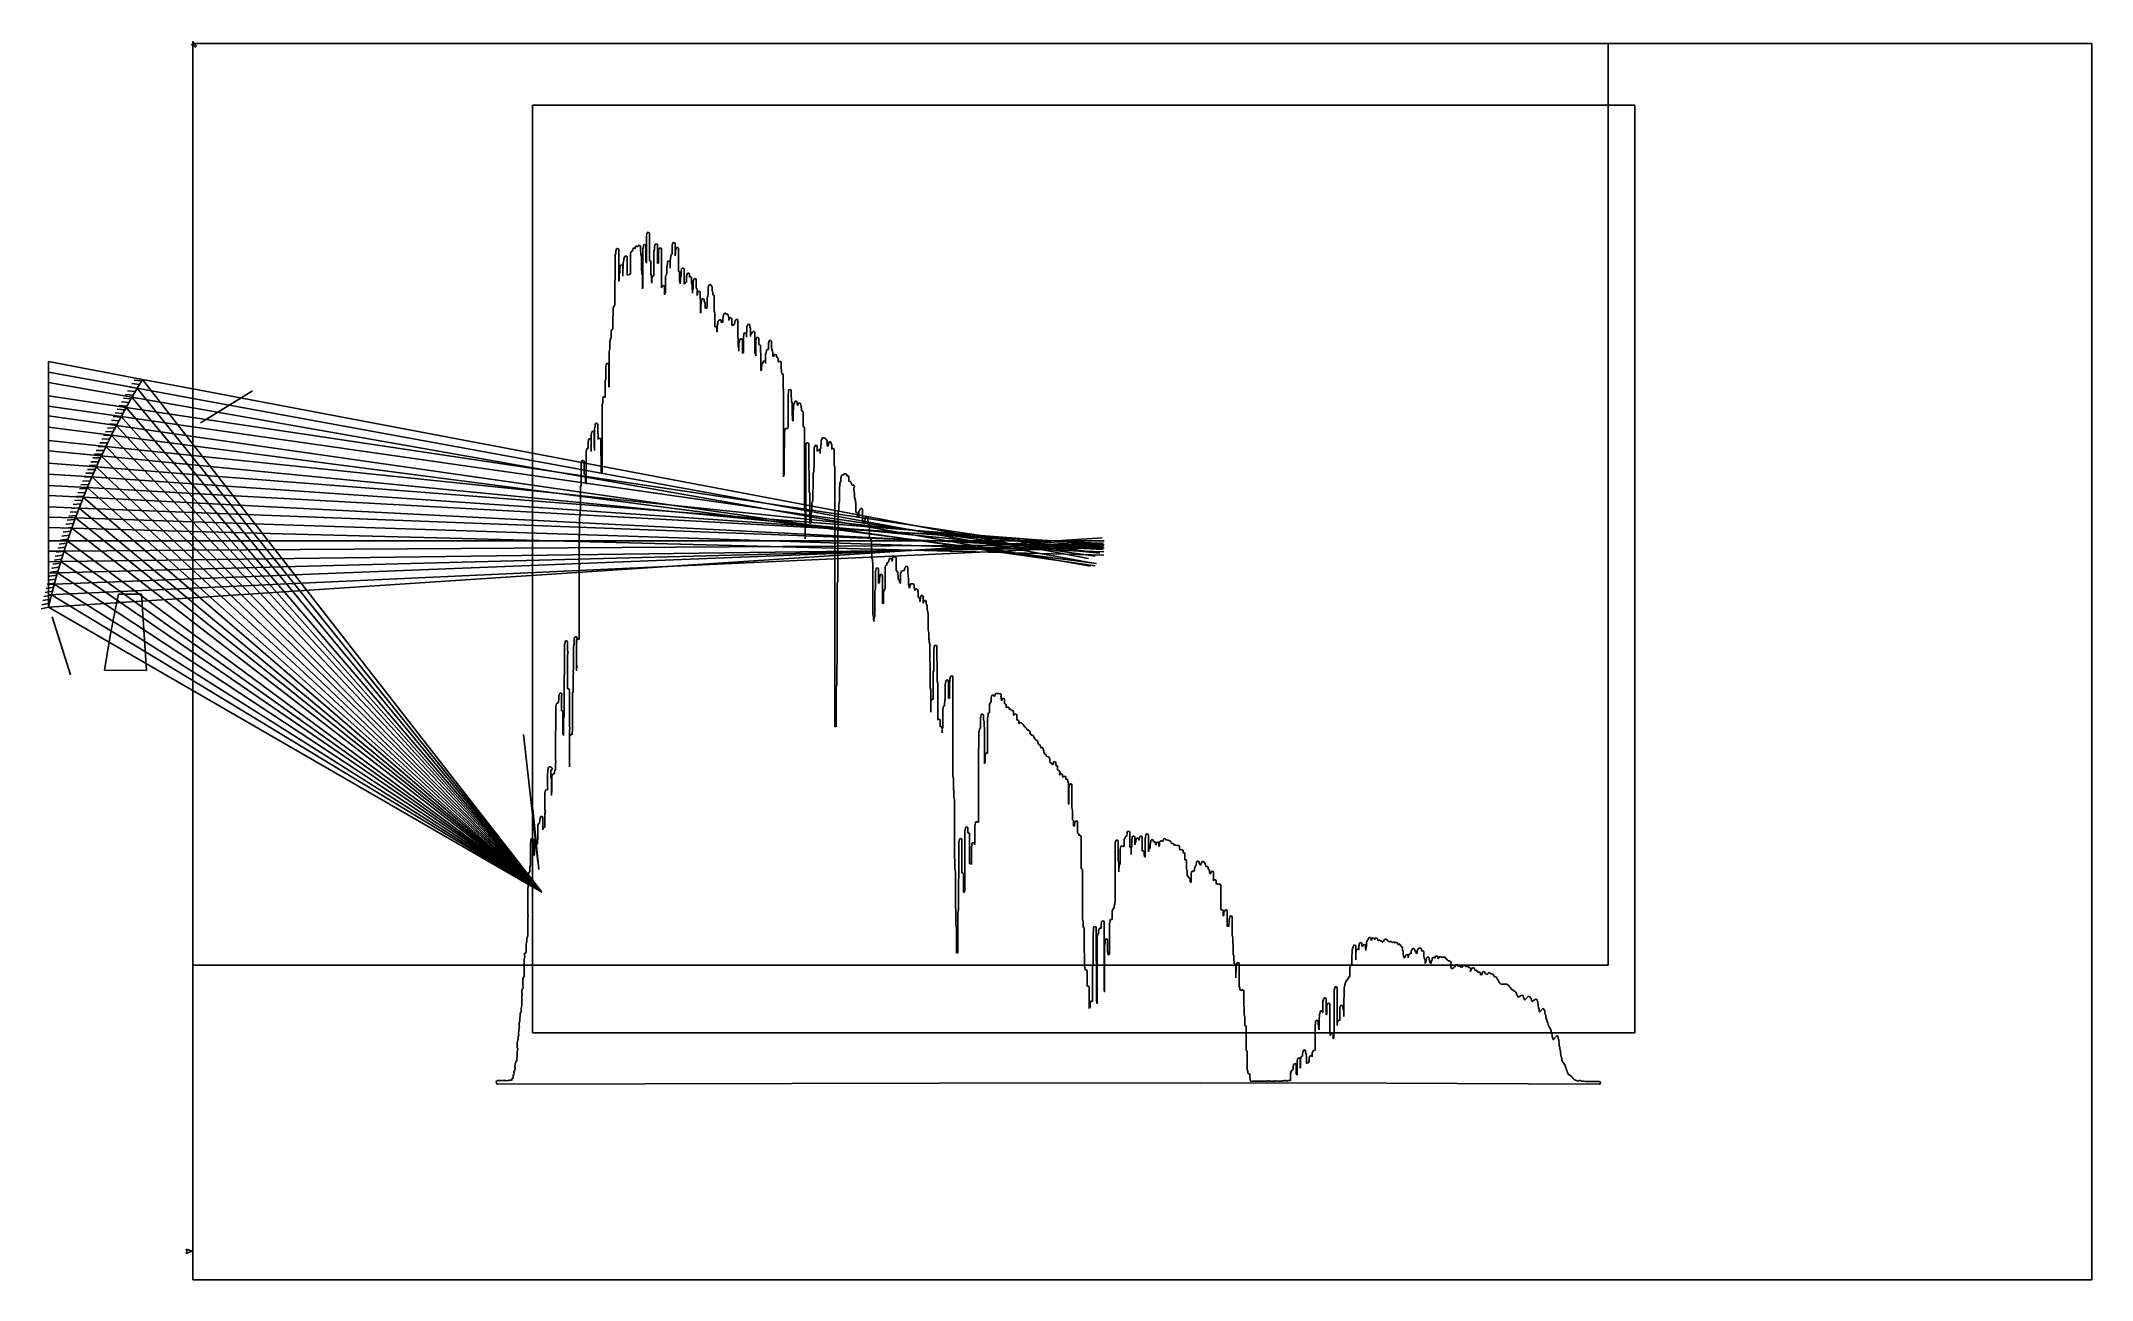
# Model space of a CAD drawing. Extents: x -85 to 1067, y -372 to 325.
import ezdxf

# ---------------------------------------------------------------- set-up
doc = ezdxf.new("R2010")
doc.units = 0

msp = doc.modelspace()

# ---------------------------------------------------------------- linework, layer by layer
for p, q in [((-81.0666, 138.538), (-81.0666, 144.405)), ((-28.2499, 134.397), (-81.0666, 144.405)), ((-81.0666, 132.671), (-81.0666, 138.538)), ((-31.2538, 129.428), (-81.0666, 138.538)), ((-81.0666, 125.205), (-81.0666, 132.671)), ((-81.0666, 132.671), (-34.2, 124.40782)), ((-32.722801, 126.927488), (-37.043901, 119.376098)), ((-32.3469, 127.569), (-36.59321, 127.986124)), ((-31.1553, 129.584), (-35.39935, 130.02342)), ((-29.9531, 131.592), (-34.19461, 132.05428)), ((-28.7401, 133.595), (-32.97936, 134.079575)), ((-28.25, 134.397), (-32.722801, 126.927488)), ((0, 123.711), (-31.2538, 129.428)), ((0, 129.045), (-28.2499, 134.397)), ((0, 129.045), (0, 123.711)), ((33.6011, 127.989), (4.3586, 110.068)), ((8.06545, 112.321), (33.60115, 127.9882)), ((-81.0666, 119.338), (-81.0666, 125.205)), ((-37.4619, 118.664), (-81.0666, 125.205)), ((-81.0666, 114.005), (-81.0666, 119.338)), ((-81.0666, 119.338), (-40.2892, 113.4898)), ((-39.2695, 115.347), (-43.52682, 115.628093)), ((-38.1429, 117.399), (-42.39881, 117.702671)), ((-37.0055, 119.445), (-41.25943, 119.771531)), ((-37.043901, 119.376098), (-41.212329, 111.745185)), ((-35.8572, 121.486), (-40.10944, 121.835109)), ((-34.6978, 123.519), (-38.94835, 123.890686)), ((-33.5277, 125.547), (-37.77627, 125.941264)), ((0, 113.045), (-37.4619, 118.664)), ((-34.1999, 124.408), (0, 118.378)), ((0, 123.711), (0, 118.378)), ((0, 118.378), (0, 113.045)), ((-81.0666, 107.605), (-81.0666, 114.005)), ((-42.9367, 108.536), (-81.0666, 114.005)), ((-81.0666, 100.138), (-81.0666, 107.605)), ((-81.0666, 107.605), (-45.8038, 103.01184)), ((-45.227112, 104.037105), (-49.087279, 96.254212)), ((-44.7375, 104.998), (-49.00103, 105.16564)), ((-43.666, 107.079), (-47.9284, 107.2695)), ((-42.5833, 109.155), (-46.84457, 109.368078)), ((-41.4897, 111.225), (-45.74984, 111.460655)), ((-41.212329, 111.745185), (-45.227112, 104.037105)), ((-40.3851, 113.289), (-44.64383, 113.547515)), ((0, 102.378), (-42.9367, 108.53608)), ((-40.2892, 113.49), (0, 107.711)), ((0, 113.045), (0, 107.711)), ((0, 107.711), (0, 102.378)), ((-81.0666, 94.2714), (-81.0666, 100.138)), ((-48.8913, 96.7936), (-81.0666, 100.138)), ((-81.0666, 87.3381), (-81.0666, 94.2714)), ((-81.0666, 94.2714), (-51.4714, 91.38991)), ((-50.9329, 92.3915), (-55.19925, 92.422827)), ((-49.9282, 94.5062), (-54.19455, 94.560387)), ((-48.9125, 96.6155), (-53.17857, 96.692264)), ((-49.087279, 96.254212), (-52.791859, 88.398861)), ((-47.8855, 98.7192), (-52.151, 98.818824)), ((-46.8474, 100.818), (-51.11234, 100.940202)), ((-45.7981, 102.91), (-50.06219, 103.055062)), ((0, 91.7117), (-48.8913, 96.7936)), ((-45.8038, 103.012), (0, 97.0448)), ((0, 102.378), (0, 97.0448)), ((0, 97.0448), (0, 91.7117)), ((-81.0666, 81.2581), (-81.0666, 87.3381)), ((-81.0666, 74.8582), (-81.0666, 81.2581)), ((-81.0666, 81.2581), (-56.7611, 79.59525)), ((-54.2611, 85.2572), (-81.0665, 87.33802)), ((-55.7857, 81.7396), (-60.05149, 81.657473)), ((-54.8377, 83.8803), (-59.10405, 83.821033)), ((-53.8784, 86.0158), (-58.14503, 85.979111)), ((-52.9079, 88.1463), (-57.17453, 88.132189)), ((-52.791859, 88.398861), (-56.339879, 80.473407)), ((-51.926, 90.2715), (-56.19263, 90.280249)), ((0, 81.0448), (-54.2611, 85.2572)), ((-51.4714, 91.3899), (0, 86.3782)), ((0, 91.7117), (0, 86.3782)), ((0, 86.3782), (0, 81.0448)), ((0, 81.0448), (0, 75.7116)), ((-59.2449, 73.6523), (-81.0666, 74.85823)), ((-81.0666, 69.2047), (-81.0666, 74.8582)), ((-81.0666, 62.8048), (-81.0666, 69.2047)), ((-81.0666, 69.2047), (-61.4801, 68.19971)), ((-60.3532, 70.9624), (-64.6156, 70.76682)), ((-59.4628, 73.1276), (-63.72605, 72.954598)), ((-59.730369, 72.480205), (-62.962357, 64.42161)), ((-58.5608, 75.288), (-62.82461, 75.137576)), ((-57.6472, 77.4434), (-61.91186, 77.316118)), ((-56.7221, 79.5942), (-60.9876, 79.489213)), ((-56.339879, 80.473407), (-59.730369, 72.480205)), ((0, 70.3782), (-59.2449, 73.6523)), ((-56.7611, 79.5953), (0, 75.7116)), ((0, 75.7116), (0, 70.3782)), ((0, 70.3782), (0, 65.0448)), ((-81.0666, 57.0449), (-81.0666, 62.8048)), ((-63.8203, 62.1469), (-81.0666, 62.804759)), ((-65.4535, 57.8752), (-69.70715, 57.543307)), ((-64.6325, 60.0675), (-68.88784, 59.758467)), ((-63.8, 62.2556), (-68.05704, 61.969145)), ((-62.9555, 64.4391), (-67.21395, 64.175505)), ((-62.0998, 66.6182), (-66.35966, 66.377182)), ((-62.962357, 64.42161), (-66.034872, 56.299976)), ((-61.2323, 68.7927), (-65.49329, 68.57426)), ((0, 59.7116), (-63.8203, 62.14689)), ((-61.4801, 68.1997), (0, 65.0448)), ((0, 65.0448), (0, 59.7116)), ((0, 59.7116), (0, 54.3782)), ((-81.0666, 51.1781), (-81.0666, 57.0449)), ((-81.0666, 57.0449), (-65.9533, 56.547625)), ((-81.0666, 43.7116), (-81.0666, 51.1781)), ((-68.0034, 50.8343), (-81.0666, 51.178046)), ((-69.3823, 46.8491), (-73.62579, 46.404318)), ((-68.62, 49.0625), (-72.86575, 48.640296)), ((-67.8459, 51.2721), (-72.09391, 50.872474)), ((-68.94694, 48.11766), (-71.697592, 39.877015)), ((-67.0602, 53.4773), (-71.31018, 53.100251)), ((-66.2626, 55.6784), (-70.51456, 55.323929)), ((-66.034872, 56.299976), (-68.94694, 48.11766)), ((0, 49.0448), (-68.0034, 50.83437)), ((-65.9533, 56.5476), (0, 54.3782)), ((0, 54.3782), (0, 49.0448)), ((0, 49.0448), (0, 43.7116)), ((-81.0666, 37.8459), (-81.0666, 43.7116)), ((-81.0666, 43.7116), (-70.4864, 43.7116)), ((-81.0666, 31.9785), (-81.0666, 37.8459)), ((-72.3549, 37.9024), (-81.06653, 37.845956)), ((-73.0162, 35.7236), (-77.24643, 35.1648)), ((-72.3132, 37.956), (-76.54625, 37.419778)), ((-71.5983, 40.1855), (-75.83389, 39.671856)), ((-70.8713, 42.41), (-75.10971, 41.920063)), ((-70.1327, 44.6314), (-74.37365, 44.16404)), ((-71.697592, 39.877015), (-74.285856, 31.580396)), ((0, 38.3793), (-72.3549, 37.902345)), ((-70.4864, 43.7116), (0, 43.7116)), ((0, 43.7116), (0, 38.3793)), ((0, 38.3793), (0, 33.0453)), ((-81.0666, 31.9785), (-74.1722, 32.068811)), ((-81.0666, 25.5777), (-81.0666, 31.9785)), ((-81.0666, 19.1769), (-81.0666, 25.5777)), ((-76.0289, 25.7104), (-81.06656, 25.577756)), ((-76.3529, 24.5025), (-80.56647, 23.833634)), ((-75.7094, 26.7546), (-79.92664, 26.105489)), ((-75.0541, 29.0011), (-79.27473, 28.377389)), ((-76.710759, 23.230159), (-78.971331, 14.828659)), ((-74.3867, 31.2447), (-78.61072, 30.643567)), ((-73.7074, 33.4856), (-77.93452, 32.904223)), ((-74.285856, 31.580396), (-76.710759, 23.230159)), ((0, 27.7113), (-76.0289, 25.71035)), ((-74.1722, 32.0688), (0, 33.0453)), ((0, 33.0453), (0, 27.7113)), ((0, 27.7113), (0, 22.3773)), ((-79.3893, 13.1995), (-83.58368, 12.417745)), ((-78.8063, 15.4657), (-83.00463, 14.706523)), ((-78.2108, 17.7291), (-82.41337, 16.992501)), ((-77.6034, 19.9897), (-81.80992, 19.275678)), ((-76.9842, 22.2475), (-81.19411, 21.556056)), ((-81.0666, 19.1769), (-77.81822, 19.306722)), ((-81.0666, 13.3124), (-81.0666, 19.1769)), ((0, 17.0462), (-81.0666, 13.3124)), ((-78.971331, 14.828659), (-81.0666, 6.37825)), ((-81.0666, 13.3124), (-81.0666, 6.37816)), ((-81.0666, 6.37816), (-81.0666, 13.3124)), ((-81.0666, 6.37816), (0, 11.7122)), ((-77.8182, 19.3068), (0, 22.3773)), ((0, 22.3773), (0, 17.0462)), ((0, 17.0462), (0, 11.7122)), ((-81.0666, 6.37816), (-85.248, 5.528672)), ((-80.5196, 8.65569), (-84.70552, 7.82878)), ((-79.9605, 10.9276), (-84.15065, 10.123267)), ((-68.7329, -31.6443), (-78.9385, 1.0988)), ((-77.6628, -3.04724), (-68.73288, -31.64424)), ((193.892, -136.638), (185.86, -65.0263)), ((190.972, -106.822), (194.29669, -140.9571))]:
    msp.add_line(p, q)
at = {"layer": 'Layer 1'}
for p, q in [((0.846666, 324.025), (-0.846666, 322.331)), ((0.846666, 324.025), (-0.846666, 322.331)), ((0.846666, 324.025), (-0.846666, 322.331)), ((0, 324.589), (0, 321.767)), ((0, 324.589), (0, 321.767)), ((0, 324.589), (0, 321.767)), ((1.12889, 323.178), (0, 322.04911)), ((1.12889, 323.178), (0, 322.04911)), ((1.12889, 323.178), (0, 322.04911)), ((0, 323.178), (794.983, 323.178)), ((0, -194.759), (0, 323.178)), ((0, 323.178), (1066.8, 323.178)), ((0, -371.653), (0, 323.178)), ((0, 323.178), (1066.8, 323.178)), ((0, -371.653), (0, 323.178)), ((0, 323.178), (1066.8, 323.178)), ((0, -371.653), (0, 323.178)), ((0, 323.178), (1066.8, 323.178)), ((0, -371.653), (0, 323.178)), ((0, 323.178), (1066.8, 323.178)), ((0, -371.653), (0, 323.178)), ((0, 323.178), (1066.8, 323.178)), ((0, -371.653), (0, 323.178)), ((0, 323.178), (1066.8, 323.178)), ((0, -371.653), (0, 323.178)), ((0, 323.178), (1066.8, 323.178)), ((0, -371.653), (0, 323.178)), ((0, 323.178), (1066.8, 323.178)), ((0, -371.653), (0, 323.178)), ((0, 323.178), (1066.8, 323.178)), ((0, -371.653), (0, 323.178)), ((0, 323.178), (1066.8, 323.178)), ((0, -371.653), (0, 323.178)), ((0, 323.178), (1066.8, 323.178)), ((0, -371.653), (0, 323.178)), ((1.69333, 322.614), (0.56444, 321.48511)), ((1.69333, 322.614), (0.56444, 321.48511)), ((1.69333, 322.614), (0.56444, 321.48511)), ((794.983, 323.178), (794.983, -194.759)), ((1066.8, 323.178), (1066.8, -371.653)), ((1066.8, 323.178), (1066.8, -371.653)), ((1066.8, 323.178), (1066.8, -371.653)), ((1066.8, 323.178), (1066.8, -371.653)), ((1066.8, 323.178), (1066.8, -371.653)), ((1066.8, 323.178), (1066.8, -371.653)), ((1066.8, 323.178), (1066.8, -371.653)), ((1066.8, 323.178), (1066.8, -371.653)), ((1066.8, 323.178), (1066.8, -371.653)), ((1066.8, 323.178), (1066.8, -371.653)), ((1066.8, 323.178), (1066.8, -371.653)), ((1066.8, 323.178), (1066.8, -371.653)), ((2.25778, 322.049), (1.12889, 320.92011)), ((2.25778, 322.049), (1.12889, 320.92011)), ((2.25778, 322.049), (1.12889, 320.92011)), ((190.782, 288.465), (809.977, 288.465)), ((190.782, -232.799), (190.782, 288.465)), ((809.977, 288.465), (809.977, -232.799)), ((237.89001, 207.473525), (237.604091, 206.054145)), ((238.179569, 207.922411), (237.89001, 207.473525)), ((238.651159, 208.034561), (238.179569, 207.922411)), ((239.091422, 207.831312), (238.651159, 208.034561)), ((239.287, 207.334), (239.091422, 207.831312)), ((247.192936, 207.757416), (246.94317, 206.498236)), ((247.429938, 208.016785), (247.192936, 207.757416)), ((247.744743, 208.126927), (247.429938, 208.016785)), ((248.075164, 208.081597), (247.744743, 208.126927)), ((248.359016, 207.874547), (248.075164, 208.081597)), ((248.619196, 208.923587), (248.359016, 207.874547)), ((248.904672, 209.228302), (248.619196, 208.923587)), ((249.284287, 209.316979), (248.904672, 209.228302)), ((249.654323, 209.19432), (249.284287, 209.316979)), ((249.911066, 208.865026), (249.654323, 209.19432)), ((250.026523, 209.243991), (249.911066, 208.865026)), ((250.324317, 209.634933), (250.026523, 209.243991)), ((250.805117, 209.736641), (250.324317, 209.634933)), ((251.236268, 209.499911), (250.805117, 209.736641)), ((251.408, 209.039), (251.236268, 209.499911)), ((251.408, 208.186), (251.408, 209.039)), ((251.408, 207.334), (251.408, 208.186)), ((252.838834, 207.619707), (252.838, 206.483)), ((252.859154, 207.79024), (252.838834, 207.619707)), ((253.121, 208.841), (252.859154, 207.79024)), ((253.347605, 210.098021), (253.12026, 209.583)), ((253.12026, 209.583), (253.121, 208.841)), ((253.82564, 210.269695), (253.347605, 210.098021)), ((254.30367, 210.098021), (253.82564, 210.269695)), ((254.531, 209.583), (254.30367, 210.098021)), ((254.531, 208.753), (254.531, 209.583)), ((254.531, 207.904), (254.531, 208.753)), ((254.531, 207.053), (254.531, 207.904)), ((254.804119, 214.954541), (254.804, 214.102)), ((254.804, 214.102), (254.804, 213.275)), ((254.804, 213.275), (254.804, 212.138)), ((254.804, 212.138), (254.804, 211.289)), ((254.804, 211.289), (254.804, 210.152)), ((254.804, 210.152), (254.804, 208.753)), ((254.804, 208.753), (254.804, 207.334)), ((254.81823, 215.092344), (254.804119, 214.954541)), ((255.100706, 216.511724), (254.81823, 215.092344)), ((255.372821, 216.940044), (255.100706, 216.511724)), ((255.862, 217.075), (255.372821, 216.940044)), ((256.302307, 216.846911), (255.849295, 217.075079)), ((255.849295, 217.075079), (255.862, 217.075)), ((256.485, 216.374), (256.302307, 216.846911)), ((256.485, 215.24), (256.485, 216.374)), ((256.485, 214.388), (256.485, 215.24)), ((256.485, 213.275), (256.485, 214.388)), ((256.485, 212.422), (256.485, 213.275)), ((256.485, 211.289), (256.485, 212.422)), ((256.485, 210.152), (256.485, 211.289)), ((256.485, 209.323), (256.485, 210.152)), ((256.485, 208.186), (256.485, 209.323)), ((256.485, 206.767), (256.485, 208.186)), ((259.313, 207.422), (259.049461, 206.37297)), ((259.31336, 208.186518), (259.313, 207.422)), ((259.324084, 208.303649), (259.31336, 208.186518)), ((259.60656, 209.983139), (259.324084, 208.303649)), ((259.887453, 210.442123), (259.60656, 209.983139)), ((260.360193, 210.563408), (259.887453, 210.442123)), ((260.806227, 210.365273), (260.360193, 210.563408)), ((261.007, 209.866), (260.806227, 210.365273)), ((261.007, 209.039), (261.007, 209.866)), ((261.007, 208.186), (261.007, 209.039)), ((261.007, 207.334), (261.007, 208.186)), ((261.85478, 207.735412), (261.570639, 206.031802)), ((262.132924, 208.202159), (261.85478, 207.735412)), ((262.609293, 208.326164), (262.132924, 208.202159)), ((263.058961, 208.125941), (262.609293, 208.326164)), ((263.257, 207.62), (263.058961, 208.125941)), ((263.257, 206.767), (263.257, 207.62)), ((269.198747, 209.466702), (269.184636, 209.323731)), ((269.184636, 209.323731), (269.185, 208.472)), ((269.185, 208.472), (269.185, 207.334)), ((269.483001, 210.860252), (269.198747, 209.466702)), ((269.756767, 211.287062), (269.483001, 210.860252)), ((270.246073, 211.420079), (269.756767, 211.287062)), ((270.697931, 211.191362), (270.246073, 211.420079)), ((270.88, 210.719), (270.697931, 211.191362)), ((270.88, 209.866), (270.88, 210.719)), ((270.88, 209.039), (270.88, 209.866)), ((270.88, 208.186), (270.88, 209.039)), ((270.88, 207.334), (270.88, 208.186)), ((271.47889, 208.074535), (271.196414, 206.937645)), ((271.781305, 208.505056), (271.47889, 208.074535)), ((272.249688, 208.603493), (271.781305, 208.505056)), ((272.680199, 208.394818), (272.249688, 208.603493)), ((272.869, 207.904), (272.680199, 208.394818)), ((272.869, 207.053), (272.869, 207.904)), ((237.342677, 204.456854), (237.308274, 204.234647)), ((237.308274, 204.234647), (237.309, 203.384)), ((237.309, 203.384), (237.309, 202.531)), ((237.309, 202.531), (237.309, 201.704)), ((237.309, 201.704), (237.309, 200.852)), ((237.309, 200.852), (237.309, 199.999)), ((237.309, 199.999), (237.309, 199.148)), ((237.309, 199.148), (237.309, 198.295)), ((237.309, 198.295), (237.309, 197.183)), ((237.309, 197.183), (237.309, 196.33)), ((237.309, 196.33), (237.309, 195.481)), ((237.589, 205.201), (237.342677, 204.456854)), ((237.58998, 205.91462), (237.589, 205.201)), ((237.604091, 206.054145), (237.58998, 205.91462)), ((239.287, 206.483), (239.287, 207.334)), ((239.287, 205.654), (239.287, 206.483)), ((239.287, 204.803), (239.287, 205.654)), ((239.287, 203.668), (239.287, 204.803)), ((239.287, 202.531), (239.287, 203.668)), ((239.287, 201.704), (239.287, 202.531)), ((239.287, 200.852), (239.287, 201.704)), ((239.287, 199.999), (239.287, 200.852)), ((239.287, 198.866), (239.287, 199.999)), ((239.287, 198.035), (239.287, 198.866)), ((239.287, 196.9), (239.287, 198.035)), ((239.287, 195.763), (239.287, 196.9)), ((239.839774, 196.89984), (239.839, 196.048)), ((239.839, 196.048), (239.839, 195.197)), ((239.860941, 197.072103), (239.839774, 196.89984)), ((240.14686, 198.207263), (239.860941, 197.072103)), ((240.449343, 198.638166), (240.14686, 198.207263)), ((240.917729, 198.736227), (240.449343, 198.638166)), ((241.348215, 198.52674), (240.917729, 198.736227)), ((241.537, 198.035), (241.348215, 198.52674)), ((241.537, 197.183), (241.537, 198.035)), ((241.537, 196.33), (241.537, 197.183)), ((241.537, 195.481), (241.537, 196.33)), ((241.83, 197.241), (241.556075, 195.59768)), ((241.830101, 199.714818), (241.83, 198.866)), ((241.83, 198.866), (241.83, 198.035)), ((241.83, 198.035), (241.83, 197.241)), ((241.840825, 199.83023), (241.830101, 199.714818)), ((242.113, 201.477), (241.840825, 199.83023)), ((242.113159, 202.24878), (242.113, 201.477)), ((242.225145, 202.629464), (242.113159, 202.24878)), ((242.76941, 203.478684), (242.225145, 202.629464)), ((243.132825, 203.769764), (242.76941, 203.478684)), ((243.562103, 203.776526), (243.132825, 203.769764)), ((243.920182, 203.539196), (243.562103, 203.776526)), ((244.07, 203.098), (243.920182, 203.539196)), ((244.07, 202.249), (244.07, 203.098)), ((244.07, 201.418), (244.07, 202.249)), ((244.07, 200.568), (244.07, 201.418)), ((244.07, 199.715), (244.07, 200.568)), ((244.07, 198.58), (244.07, 199.715)), ((244.07, 197.749), (244.07, 198.58)), ((244.07, 196.616), (244.07, 197.749)), ((244.07, 195.763), (244.07, 196.616)), ((245.792495, 204.35365), (245.781771, 204.234798)), ((245.781771, 204.234798), (245.782, 203.384)), ((245.782, 203.384), (245.782, 202.531)), ((245.782, 202.531), (245.782, 201.704)), ((245.782, 201.704), (245.782, 200.568)), ((245.782, 200.568), (245.782, 199.432)), ((245.782, 199.432), (245.782, 198.58)), ((245.782, 198.58), (245.782, 197.749)), ((245.782, 197.749), (245.782, 196.616)), ((245.782, 196.616), (245.782, 195.481)), ((246.076664, 206.03314), (245.792495, 204.35365)), ((246.415556, 206.441505), (246.076664, 206.03314)), ((246.94317, 206.498236), (246.415556, 206.441505)), ((251.408746, 206.599687), (251.408, 207.334)), ((251.655069, 205.884824), (251.408746, 206.599687)), ((251.693, 205.654), (251.655069, 205.884824)), ((251.693157, 204.872286), (251.693, 205.654)), ((251.961889, 203.520076), (251.693157, 204.872286)), ((251.976, 203.384), (251.961889, 203.520076)), ((251.975169, 195.851293), (251.976, 196.616)), ((252.23868, 194.800533), (251.975169, 195.851293)), ((251.976, 202.531), (251.976, 203.384)), ((251.976, 201.704), (251.976, 202.531)), ((251.976, 200.852), (251.976, 201.704)), ((251.976, 199.999), (251.976, 200.852)), ((251.976, 199.148), (251.976, 199.999)), ((251.976, 198.295), (251.976, 199.148)), ((251.976, 197.467), (251.976, 198.295)), ((251.976, 196.616), (251.976, 197.467)), ((252.838, 206.483), (252.838, 205.654)), ((252.838, 205.654), (252.838, 204.803)), ((252.838, 204.803), (252.838, 203.951)), ((252.838, 203.951), (252.838, 203.098)), ((252.838, 203.098), (252.838, 202.249)), ((252.838, 202.249), (252.838, 201.136)), ((252.838, 201.136), (252.838, 199.999)), ((252.838, 199.999), (252.838, 199.148)), ((252.838, 199.148), (252.838, 198.035)), ((252.838, 198.035), (252.838, 196.616)), ((252.838, 196.616), (252.838, 195.481)), ((254.531, 206.2), (254.531, 207.053)), ((254.531, 205.37), (254.531, 206.2)), ((254.531, 204.235), (254.531, 205.37)), ((254.531, 203.098), (254.531, 204.235)), ((254.531, 201.965), (254.531, 203.098)), ((254.531712, 200.939761), (254.531, 201.965)), ((254.795251, 199.885561), (254.531712, 200.939761)), ((254.804, 199.827), (254.795251, 199.885561)), ((254.804, 207.334), (254.804, 206.483)), ((254.804, 206.483), (254.804, 205.088)), ((254.804, 205.088), (254.804, 204.235)), ((254.804, 204.235), (254.804, 203.384)), ((254.804, 203.384), (254.804, 202.531)), ((254.804, 202.531), (254.804, 201.136)), ((254.804, 201.136), (254.804, 200.285)), ((254.804, 200.285), (254.804, 199.827)), ((256.484181, 201.506789), (256.485, 202.249)), ((256.568848, 201.17434), (256.484181, 201.506789)), ((256.485, 205.37), (256.485, 206.767)), ((256.485, 204.235), (256.485, 205.37)), ((256.485, 203.384), (256.485, 204.235)), ((256.485, 202.249), (256.485, 203.384)), ((257.075119, 201.02597), (256.568848, 201.17434)), ((257.337, 200.568), (257.075119, 201.02597)), ((257.337, 199.715), (257.337, 200.568)), ((257.337, 198.866), (257.337, 199.715)), ((257.337, 198.035), (257.337, 198.866)), ((257.337, 197.183), (257.337, 198.035)), ((257.337, 196.33), (257.337, 197.183)), ((257.337, 195.481), (257.337, 196.33)), ((259.049461, 206.37297), (259.028294, 206.200716)), ((259.028294, 206.200716), (259.029, 205.37)), ((259.029, 205.37), (259.029, 204.521)), ((259.029, 204.521), (259.029, 203.668)), ((259.029, 203.668), (259.029, 202.816)), ((259.029, 202.816), (259.029, 201.704)), ((259.029, 201.704), (259.029, 200.852)), ((259.029, 200.852), (259.029, 199.715)), ((259.029, 199.715), (259.029, 198.866)), ((259.029, 198.866), (259.029, 197.749)), ((259.029, 197.749), (259.029, 196.9)), ((259.029, 196.9), (259.029, 195.763)), ((261.007, 206.483), (261.007, 207.334)), ((261.007, 205.654), (261.007, 206.483)), ((261.007, 204.803), (261.007, 205.654)), ((261.007, 203.668), (261.007, 204.803)), ((261.007, 202.816), (261.007, 203.668)), ((261.007, 201.704), (261.007, 202.816)), ((261.007, 200.568), (261.007, 201.704)), ((261.007, 199.715), (261.007, 200.568)), ((261.007014, 199.493053), (261.007, 199.715)), ((261.245682, 199.717525), (261.007014, 199.493053)), ((261.56, 199.81), (261.245682, 199.717525)), ((261.560197, 205.914671), (261.56, 205.088)), ((261.56, 205.088), (261.56, 204.235)), ((261.56, 204.235), (261.56, 203.384)), ((261.56, 203.384), (261.56, 202.249)), ((261.56, 202.249), (261.56, 201.136)), ((261.56, 201.136), (261.56, 199.999)), ((261.56, 199.999), (261.56, 199.81)), ((261.570639, 206.031802), (261.560197, 205.914671)), ((263.257, 205.654), (263.257, 206.767)), ((263.257, 204.803), (263.257, 205.654)), ((263.257, 203.951), (263.257, 204.803)), ((263.257, 202.816), (263.257, 203.951)), ((263.257, 201.704), (263.257, 202.816)), ((263.257, 200.568), (263.257, 201.704)), ((263.257, 199.715), (263.257, 200.568)), ((263.257, 198.58), (263.257, 199.715)), ((263.257, 197.749), (263.257, 198.58)), ((263.257, 196.33), (263.257, 197.749)), ((263.257, 194.911), (263.257, 196.33)), ((266.366799, 198.035388), (266.366, 197.183)), ((266.366, 197.183), (266.366, 196.048)), ((266.366, 196.048), (266.366, 194.63)), ((266.382603, 198.17664), (266.366799, 198.035388)), ((266.653, 199.503), (266.382603, 198.17664)), ((266.879372, 200.800421), (266.65223, 200.285)), ((266.65223, 200.285), (266.653, 199.503)), ((267.357582, 200.972228), (266.879372, 200.800421)), ((267.835808, 200.800421), (267.357582, 200.972228)), ((268.063, 200.285), (267.835808, 200.800421)), ((268.063, 199.432), (268.063, 200.285)), ((268.063, 198.58), (268.063, 199.432)), ((268.063, 197.749), (268.063, 198.58)), ((268.063251, 196.986721), (268.063, 197.749)), ((268.072, 196.954), (268.063251, 196.986721)), ((268.102864, 201.057238), (268.071989, 200.852257)), ((268.071989, 200.852257), (268.072, 199.715)), ((268.072, 199.715), (268.072, 198.866)), ((268.072, 198.866), (268.072, 197.749)), ((268.072, 197.749), (268.072, 196.954)), ((268.332, 201.81), (268.102864, 201.057238)), ((268.332238, 202.530892), (268.332, 201.81)), ((268.340987, 202.648023), (268.332238, 202.530892)), ((268.626906, 204.351633), (268.340987, 202.648023)), ((268.847999, 204.642631), (268.626906, 204.351633)), ((269.185, 204.784), (268.847999, 204.642631)), ((269.185, 207.334), (269.185, 206.483)), ((269.185, 206.483), (269.185, 205.37)), ((269.185, 205.37), (269.185, 204.784)), ((270.88, 206.483), (270.88, 207.334)), ((270.88, 205.654), (270.88, 206.483)), ((270.88, 204.803), (270.88, 205.654)), ((270.880251, 204.008919), (270.88, 204.803)), ((270.889, 203.959), (270.880251, 204.008919)), ((270.889081, 204.234919), (270.889, 203.959)), ((270.925234, 204.458854), (270.889081, 204.234919)), ((271.175, 205.203), (270.925234, 204.458854)), ((271.175247, 206.767112), (271.175, 205.914)), ((271.175, 205.914), (271.175, 205.203)), ((271.196414, 206.937645), (271.175247, 206.767112)), ((272.86865, 195.215676), (272.869, 196.33)), ((272.869, 205.914), (272.869, 207.053)), ((272.869, 204.803), (272.869, 205.914)), ((272.869, 203.668), (272.869, 204.803)), ((272.869, 202.816), (272.869, 203.668)), ((272.869, 201.419), (272.869, 202.816)), ((272.869, 200.568), (272.869, 201.419)), ((272.869, 199.715), (272.869, 200.568)), ((272.869, 198.866), (272.869, 199.715)), ((272.869, 198.035), (272.869, 198.866)), ((272.869, 197.183), (272.869, 198.035)), ((272.869, 196.33), (272.869, 197.183)), ((274.58364, 196.502254), (274.297721, 195.368804)), ((274.887428, 196.92775), (274.58364, 196.502254)), ((275.353333, 197.024344), (274.887428, 196.92775)), ((275.781481, 196.81683), (275.353333, 197.024344)), ((275.972, 196.33), (275.781481, 196.81683)), ((275.972, 195.481), (275.972, 196.33)), ((237.023448, 189.281379), (237.023, 188.429)), ((237.023, 188.429), (237.023, 187.576)), ((237.023, 187.576), (237.023, 186.463)), ((237.023, 186.463), (237.023, 185.33)), ((237.023, 185.33), (237.023, 184.477)), ((237.023, 184.477), (237.023, 183.624)), ((237.045461, 189.45536), (237.023448, 189.281379)), ((237.309, 190.482), (237.045461, 189.45536)), ((237.309, 195.481), (237.309, 194.63)), ((237.309, 194.63), (237.309, 193.8)), ((237.309, 193.8), (237.309, 192.947)), ((237.309, 192.947), (237.309, 192.098)), ((237.309, 192.098), (237.309, 191.245)), ((237.309, 191.245), (237.309, 190.482)), ((239.286999, 189.366051), (239.287, 190.132)), ((239.309012, 189.503857), (239.286999, 189.366051)), ((239.287, 194.63), (239.287, 195.763)), ((239.287, 193.517), (239.287, 194.63)), ((239.287, 192.38), (239.287, 193.517)), ((239.287, 191.245), (239.287, 192.38)), ((239.287, 190.132), (239.287, 191.245)), ((239.557, 190.248), (239.309012, 189.503857)), ((239.570268, 193.08691), (239.556157, 192.947385)), ((239.556157, 192.947385), (239.557, 192.098)), ((239.557, 192.098), (239.557, 191.245)), ((239.557, 191.245), (239.557, 190.248)), ((239.839, 194.415), (239.570268, 193.08691)), ((239.839, 195.197), (239.839, 194.415)), ((241.536251, 192.433282), (241.537, 192.947)), ((241.545, 192.466), (241.536251, 192.433282)), ((241.537, 194.628), (241.537, 195.481)), ((241.537, 193.8), (241.537, 194.628)), ((241.537, 192.947), (241.537, 193.8)), ((241.545351, 195.480549), (241.545, 194.344)), ((241.545, 194.344), (241.545, 193.517)), ((241.545, 193.517), (241.545, 192.466)), ((241.556075, 195.59768), (241.545351, 195.480549)), ((244.06945, 193.031124), (244.07, 193.231)), ((244.494296, 193.159431), (244.06945, 193.031124)), ((244.07, 194.911), (244.07, 195.763)), ((244.07, 194.084), (244.07, 194.911)), ((244.07, 193.231), (244.07, 194.084)), ((244.911713, 193.008716), (244.494296, 193.159431)), ((244.965504, 193.168914), (244.911713, 193.008716)), ((245.292726, 193.538343), (244.965504, 193.168914)), ((245.782, 193.603), (245.292726, 193.538343)), ((245.782, 195.481), (245.782, 194.344)), ((245.782, 194.344), (245.782, 193.603)), ((252.259, 194.63), (252.23868, 194.800533)), ((252.259081, 193.913351), (252.259, 194.63)), ((252.508847, 193.170935), (252.259081, 193.913351)), ((252.545, 192.947), (252.508847, 193.170935)), ((252.544884, 185.342045), (252.545, 185.897)), ((252.562382, 185.4454), (252.544884, 185.342045)), ((252.545, 192.098), (252.545, 192.947)), ((252.545, 191.245), (252.545, 192.098)), ((252.545, 189.848), (252.545, 191.245)), ((252.545, 188.713), (252.545, 189.848)), ((252.545, 187.292), (252.545, 188.713)), ((252.545, 185.897), (252.545, 187.292)), ((252.838, 185.659), (252.562382, 185.4454)), ((252.838, 195.481), (252.838, 194.344)), ((252.838, 194.344), (252.838, 192.947)), ((252.838, 192.947), (252.838, 191.812)), ((252.838, 191.812), (252.838, 190.392)), ((252.838, 190.392), (252.838, 188.995)), ((252.838, 188.995), (252.838, 187.862)), ((252.838, 187.862), (252.838, 186.463)), ((252.838, 186.463), (252.838, 185.659)), ((257.337, 194.344), (257.337, 195.481)), ((257.337363, 193.603013), (257.337, 194.344)), ((257.600987, 192.550533), (257.337363, 193.603013)), ((257.623, 192.38), (257.600987, 192.550533)), ((257.623, 191.528), (257.623, 192.38)), ((257.623, 190.675), (257.623, 191.528)), ((257.623272, 189.906687), (257.623, 190.675)), ((257.862624, 188.476957), (257.623272, 189.906687)), ((257.89, 188.446), (257.862624, 188.476957)), ((257.890009, 190.392331), (257.89, 189.562)), ((257.89, 189.562), (257.89, 188.713)), ((257.89, 188.713), (257.89, 188.446)), ((257.900733, 190.509462), (257.890009, 190.392331)), ((258.184987, 192.213072), (257.900733, 190.509462)), ((258.508367, 192.62809), (258.184987, 192.213072)), ((259.029, 192.704), (258.508367, 192.62809)), ((259.029, 195.763), (259.029, 194.63)), ((259.029, 194.63), (259.029, 193.8)), ((259.029, 193.8), (259.029, 192.704)), ((263.60093, 186.724823), (263.25645, 185.865268)), ((263.25645, 185.865268), (263.257, 185.897)), ((263.257, 193.517), (263.257, 194.911)), ((263.257, 192.098), (263.257, 193.517)), ((263.257, 191.245), (263.257, 192.098)), ((263.257, 189.848), (263.257, 191.245)), ((263.257, 188.429), (263.257, 189.848)), ((263.257, 187.009), (263.257, 188.429)), ((263.257, 185.897), (263.257, 187.009)), ((263.935494, 187.094032), (263.60093, 186.724823)), ((264.387896, 187.151435), (263.935494, 187.094032)), ((264.786583, 186.930075), (264.387896, 187.151435)), ((264.96, 186.463), (264.786583, 186.930075)), ((264.96, 184.76), (264.96, 186.463)), ((264.96, 183.624), (264.96, 184.76)), ((265.528845, 191.951365), (265.514734, 191.81184)), ((265.514734, 191.81184), (265.515, 190.961)), ((265.515, 190.961), (265.515, 190.132)), ((265.515, 190.132), (265.515, 189.281)), ((265.515, 189.281), (265.515, 188.429)), ((265.515, 188.429), (265.515, 187.576)), ((265.515, 187.576), (265.515, 186.723)), ((265.515, 186.723), (265.515, 185.897)), ((265.515, 185.897), (265.515, 185.044)), ((265.515, 185.044), (265.515, 184.193)), ((265.813014, 193.370755), (265.528845, 191.951365)), ((266.036442, 193.646762), (265.813014, 193.370755)), ((266.366, 193.779), (266.036442, 193.646762)), ((266.366, 194.63), (266.366, 193.779)), ((273.231778, 195.007382), (272.86865, 195.215676)), ((273.413, 194.63), (273.231778, 195.007382)), ((273.413, 193.8), (273.413, 194.63)), ((273.413, 192.947), (273.413, 193.8)), ((273.413, 192.098), (273.413, 192.947)), ((273.413, 191.245), (273.413, 192.098)), ((273.413, 190.392), (273.413, 191.245)), ((273.413081, 189.677632), (273.413, 190.392)), ((273.661069, 188.938653), (273.413081, 189.677632)), ((273.699, 188.713), (273.661069, 188.938653)), ((273.699251, 188.171638), (273.699, 188.713)), ((273.708, 188.213), (273.699251, 188.171638)), ((273.708081, 188.995223), (273.708, 188.213)), ((273.994, 189.276), (273.708081, 188.995223)), ((274.029677, 191.749857), (273.993524, 191.52765)), ((273.993524, 191.52765), (273.994, 190.675)), ((273.994, 190.675), (273.994, 189.848)), ((273.994, 189.848), (273.994, 189.276)), ((274.276, 192.494), (274.029677, 191.749857)), ((274.276554, 195.19655), (274.276, 194.344)), ((274.276, 194.344), (274.276, 193.517)), ((274.276, 193.517), (274.276, 192.494)), ((274.297721, 195.368804), (274.276554, 195.19655)), ((275.971111, 187.913497), (275.972, 188.713)), ((276.458565, 188.249398), (275.971111, 187.913497)), ((275.972, 194.63), (275.972, 195.481)), ((275.972, 193.8), (275.972, 194.63)), ((275.972, 192.947), (275.972, 193.8)), ((275.972, 192.098), (275.972, 192.947)), ((275.972, 191.245), (275.972, 192.098)), ((275.972, 190.392), (275.972, 191.245)), ((275.972, 189.562), (275.972, 190.392)), ((275.972, 188.713), (275.972, 189.562)), ((276.546759, 188.599074), (276.458565, 188.249398)), ((276.873001, 188.989483), (276.546759, 188.599074)), ((277.377, 189.059), (276.873001, 188.989483)), ((277.391053, 192.235416), (277.376942, 192.09761)), ((277.376942, 192.09761), (277.377, 191.245)), ((277.377, 191.245), (277.377, 190.392)), ((277.377, 190.392), (277.377, 189.562)), ((277.377, 189.562), (277.377, 189.059)), ((277.677, 193.654806), (277.391053, 192.235416)), ((277.966305, 194.103407), (277.677, 193.654806)), ((278.437645, 194.215957), (277.966305, 194.103407)), ((278.877912, 194.01348), (278.437645, 194.215957)), ((279.074, 193.517), (278.877912, 194.01348)), ((279.074, 192.665), (279.074, 193.517)), ((279.07462, 191.860452), (279.074, 192.665)), ((279.394318, 192.01635), (279.07462, 191.860452)), ((279.731228, 192.000749), (279.394318, 192.01635)), ((280.023179, 191.831887), (279.731228, 192.000749)), ((280.208, 191.528), (280.023179, 191.831887)), ((280.208, 190.675), (280.208, 191.528)), ((280.208, 189.848), (280.208, 190.675)), ((280.208, 188.995), (280.208, 189.848)), ((280.208081, 188.258351), (280.208, 188.995)), ((280.457847, 187.515935), (280.208081, 188.258351)), ((280.494, 187.292), (280.457847, 187.515935)), ((280.493707, 185.665733), (280.494, 186.463)), ((280.745251, 184.013793), (280.493707, 185.665733)), ((280.494, 186.463), (280.494, 187.292)), ((280.783489, 184.64925), (280.762322, 184.476996)), ((280.762322, 184.476996), (280.763, 183.34)), ((281.047, 185.7), (280.783489, 184.64925)), ((281.04731, 189.561726), (281.047, 188.429)), ((281.047, 188.429), (281.047, 187.576)), ((281.047, 187.576), (281.047, 186.723)), ((281.047, 186.723), (281.047, 185.7)), ((281.085241, 189.79255), (281.04731, 189.561726)), ((281.37116, 190.621097), (281.085241, 189.79255)), ((281.694978, 191.014893), (281.37116, 190.621097)), ((282.154746, 191.087465), (281.694978, 191.014893)), ((282.565931, 190.869579), (282.154746, 191.087465)), ((282.744, 190.392), (282.565931, 190.869579)), ((282.744, 189.562), (282.744, 190.392)), ((282.744, 188.713), (282.744, 189.562)), ((282.744, 187.862), (282.744, 188.713)), ((282.744, 187.009), (282.744, 187.862)), ((282.744, 185.896), (282.744, 187.009)), ((282.74427, 185.684796), (282.744, 185.896)), ((283.135807, 185.460071), (282.74427, 185.684796)), ((283.311, 185.044), (283.135807, 185.460071)), ((283.311, 184.193), (283.311, 185.044)), ((289.524201, 185.896503), (289.524, 185.044)), ((289.524, 185.044), (289.524, 184.193)), ((289.545368, 186.072206), (289.524201, 185.896503)), ((289.831315, 187.183256), (289.545368, 186.072206)), ((290.037167, 187.528395), (289.831315, 187.183256)), ((290.398045, 187.705186), (290.037167, 187.528395)), ((290.797244, 187.655172), (290.398045, 187.705186)), ((291.104221, 187.395126), (290.797244, 187.655172)), ((291.648543, 186.566581), (291.104221, 187.395126)), ((291.764, 186.179), (291.648543, 186.566581)), ((291.763968, 184.535171), (291.764, 185.33)), ((292.039558, 182.888401), (291.763968, 184.535171)), ((291.764, 185.33), (291.764, 186.179)), ((236.170267, 174.609097), (236.17, 173.756)), ((236.17, 173.756), (236.17, 172.907)), ((236.17, 172.907), (236.17, 172.054)), ((236.247878, 174.929492), (236.170267, 174.609097)), ((236.814523, 176.040542), (236.247878, 174.929492)), ((237.023, 176.137), (236.814523, 176.040542)), ((237.023, 183.624), (237.023, 182.774)), ((237.023, 182.774), (237.023, 181.661)), ((237.023, 181.661), (237.023, 180.808)), ((237.023, 180.808), (237.023, 179.955)), ((237.023, 179.955), (237.023, 178.844)), ((237.023, 178.844), (237.023, 177.992)), ((237.023, 177.992), (237.023, 177.139)), ((237.023, 177.139), (237.023, 176.29)), ((237.023, 176.29), (237.023, 176.137)), ((264.96, 182.513), (264.96, 183.624)), ((264.960265, 182.015554), (264.96, 182.513)), ((264.999945, 182.21193), (264.960265, 182.015554)), ((265.515, 183.478), (264.999945, 182.21193)), ((265.515, 184.193), (265.515, 183.478)), ((280.754, 183.907), (280.745251, 184.013793)), ((280.754, 183.058), (280.754, 183.907)), ((280.754251, 182.842805), (280.754, 183.058)), ((280.763, 182.834), (280.754251, 182.842805)), ((280.763, 183.34), (280.763, 182.834)), ((283.311, 183.34), (283.311, 184.193)), ((283.311, 182.513), (283.311, 183.34)), ((283.311, 181.661), (283.311, 182.513)), ((283.311377, 181.489679), (283.311, 181.661)), ((283.320126, 181.5448), (283.311377, 181.489679)), ((283.582, 182.599), (283.320126, 181.5448)), ((283.808605, 183.855021), (283.58126, 183.34)), ((283.58126, 183.34), (283.582, 182.599)), ((284.28664, 184.026695), (283.808605, 183.855021)), ((284.76467, 183.855021), (284.28664, 184.026695)), ((284.992, 183.34), (284.76467, 183.855021)), ((284.991799, 180.027895), (284.992, 180.808)), ((285.262196, 178.703255), (284.991799, 180.027895)), ((284.992, 182.513), (284.992, 183.34)), ((284.992, 181.661), (284.992, 182.513)), ((284.992, 180.808), (284.992, 181.661)), ((285.278, 178.562), (285.262196, 178.703255)), ((285.278, 177.709), (285.278, 178.562)), ((285.278, 176.856), (285.278, 177.709)), ((285.278, 176.006), (285.278, 176.856)), ((285.278, 175.153), (285.278, 176.006)), ((285.278, 174.326), (285.278, 175.153)), ((285.278, 173.473), (285.278, 174.326)), ((285.278, 172.621), (285.278, 173.473)), ((285.297382, 175.55468), (285.28694, 175.437549)), ((285.28694, 175.437549), (285.287, 174.609)), ((285.287, 174.609), (285.287, 173.473)), ((285.287, 173.473), (285.287, 172.621)), ((285.573, 177.198), (285.297382, 175.55468)), ((285.573068, 177.991233), (285.573, 177.198)), ((285.595081, 178.165214), (285.573068, 177.991233)), ((285.87767, 179.276254), (285.595081, 178.165214)), ((286.181447, 179.701668), (285.87767, 179.276254)), ((286.647272, 179.79824), (286.181447, 179.701668)), ((287.075378, 179.590755), (286.647272, 179.79824)), ((287.266, 179.104), (287.075378, 179.590755)), ((287.26646, 178.413193), (287.266, 179.104)), ((287.784958, 177.119553), (287.26646, 178.413193)), ((287.837, 176.856), (287.784958, 177.119553)), ((287.837, 176.006), (287.837, 176.856)), ((287.837, 175.153), (287.837, 176.006)), ((287.83718, 174.401683), (287.837, 175.153)), ((288.26512, 174.514341), (287.83718, 174.401683)), ((288.676, 174.35), (288.26512, 174.514341)), ((288.695904, 174.78036), (288.675584, 174.608097)), ((288.675584, 174.608097), (288.676, 174.35)), ((288.956, 175.807), (288.695904, 174.78036)), ((288.991757, 180.179373), (288.955604, 179.955438)), ((288.955604, 179.955438), (288.956, 179.104)), ((288.956, 179.104), (288.956, 178.276)), ((288.956, 178.276), (288.956, 177.425)), ((288.956, 177.425), (288.956, 176.572)), ((288.956, 176.572), (288.956, 175.807)), ((289.260489, 180.97864), (288.991757, 180.179373)), ((289.524, 182.572), (289.260489, 180.97864)), ((289.524, 184.193), (289.524, 183.34)), ((289.524, 183.34), (289.524, 182.572)), ((292.05, 182.773), (292.039558, 182.888401)), ((292.05, 181.945), (292.05, 182.773)), ((292.050101, 181.919319), (292.05, 181.945)), ((292.590252, 181.82646), (292.050101, 181.919319)), ((292.901, 181.375), (292.590252, 181.82646)), ((292.901, 180.524), (292.901, 181.375)), ((292.901, 179.675), (292.901, 180.524)), ((292.901, 178.844), (292.901, 179.675)), ((292.901, 177.992), (292.901, 178.844)), ((292.901, 177.139), (292.901, 177.992)), ((292.901, 176.29), (292.901, 177.139)), ((292.901, 175.437), (292.901, 176.29)), ((292.901, 174.609), (292.901, 175.437)), ((292.901, 173.756), (292.901, 174.609)), ((292.901157, 172.975733), (292.901, 173.756)), ((293.169889, 171.621803), (292.901157, 172.975733)), ((235.089804, 161.538266), (235.058929, 161.333283)), ((235.058929, 161.333283), (235.059, 160.198)), ((235.348122, 162.390932), (235.089804, 161.538266)), ((235.577709, 162.626244), (235.348122, 162.390932)), ((235.889, 162.732), (235.577709, 162.626244)), ((235.909904, 169.40825), (235.888737, 169.237717)), ((235.888737, 169.237717), (235.889, 167.818)), ((235.889, 167.818), (235.889, 166.706)), ((235.889, 166.706), (235.889, 165.853)), ((235.889, 165.853), (235.889, 165.002)), ((235.889, 165.002), (235.889, 163.867)), ((235.889, 163.867), (235.889, 162.754)), ((235.889, 162.754), (235.889, 162.732)), ((236.17, 170.459), (235.909904, 169.40825)), ((236.17, 172.054), (236.17, 171.201)), ((236.17, 171.201), (236.17, 170.459)), ((285.278251, 171.887073), (285.278, 172.621)), ((285.287, 171.863), (285.278251, 171.887073)), ((285.287, 172.621), (285.287, 171.863)), ((293.184, 171.484), (293.169889, 171.621803)), ((293.184, 170.089), (293.184, 171.484)), ((293.184, 169.238), (293.184, 170.089)), ((293.184, 168.385), (293.184, 169.238)), ((293.184, 167.272), (293.184, 168.385)), ((293.184, 166.421), (293.184, 167.272)), ((293.184, 165.286), (293.184, 166.421)), ((293.184, 164.149), (293.184, 165.286)), ((293.1844, 163.91273), (293.184, 164.149)), ((293.504933, 164.071826), (293.1844, 163.91273)), ((293.843776, 164.05747), (293.504933, 164.071826)), ((294.137581, 163.888062), (293.843776, 164.05747)), ((294.323, 163.582), (294.137581, 163.888062)), ((294.323, 162.754), (294.323, 163.582)), ((294.323, 161.903), (294.323, 162.754)), ((294.323046, 161.096851), (294.323, 161.903)), ((294.603825, 164.57252), (294.589714, 164.432987)), ((294.589714, 164.432987), (294.59, 163.582)), ((294.59, 163.582), (294.59, 162.754)), ((294.59, 162.754), (294.59, 161.903)), ((294.59, 161.903), (294.59, 161.071)), ((294.876, 165.923), (294.603825, 164.57252)), ((295.08223, 167.204822), (294.875502, 166.705278)), ((294.875502, 166.705278), (294.876, 165.923)), ((295.64896, 167.771544), (295.08223, 167.204822)), ((296.024728, 167.969077), (295.64896, 167.771544)), ((296.417782, 167.923815), (296.024728, 167.969077)), ((296.727436, 167.677531), (296.417782, 167.923815)), ((296.853, 167.272), (296.727436, 167.677531)), ((296.853095, 166.459472), (296.853, 167.272)), ((297.271965, 166.599442), (296.853095, 166.459472)), ((297.692, 166.463), (297.271965, 166.599442)), ((297.692669, 168.670857), (297.692, 167.818)), ((297.692, 167.818), (297.692, 166.988)), ((297.692, 166.988), (297.692, 166.463)), ((297.728822, 168.893064), (297.692669, 168.670857)), ((297.999219, 169.702666), (297.728822, 168.893064)), ((298.273144, 171.078996), (297.999219, 169.702666)), ((298.513245, 171.487804), (298.273144, 171.078996)), ((298.920476, 171.644791), (298.513245, 171.487804)), ((299.344253, 171.540421), (298.920476, 171.644791)), ((299.633994, 171.165161), (299.344253, 171.540421)), ((299.68073, 171.029076), (299.633994, 171.165161)), ((300.007467, 171.177808), (299.68073, 171.029076)), ((300.346583, 171.15147), (300.007467, 171.177808)), ((300.63484, 170.970916), (300.346583, 171.15147)), ((300.809, 170.657), (300.63484, 170.970916)), ((300.808496, 169.970089), (300.809, 170.657)), ((301.016917, 169.551506), (300.808496, 169.970089)), ((301.091, 169.238), (301.016917, 169.551506)), ((301.091, 168.385), (301.091, 169.238)), ((301.09149, 167.671869), (301.091, 168.385)), ((301.177906, 167.459988), (301.09149, 167.671869)), ((301.37422, 168.514198), (301.177906, 167.459988)), ((301.659765, 168.968267), (301.37422, 168.514198)), ((302.132306, 169.08477), (301.659765, 168.968267)), ((302.575499, 168.883688), (302.132306, 169.08477)), ((302.773, 168.385), (302.575499, 168.883688)), ((302.77284, 164.765942), (302.773, 165.002)), ((303.248557, 164.891947), (302.77284, 164.765942)), ((302.773, 167.532), (302.773, 168.385)), ((302.773, 166.706), (302.773, 167.532)), ((302.773, 165.853), (302.773, 166.706)), ((302.773, 165.002), (302.773, 165.853)), ((303.690936, 164.676362), (303.248557, 164.891947)), ((303.708434, 164.748681), (303.690936, 164.676362)), ((304.275164, 165.883841), (303.708434, 164.748681)), ((304.487, 166.125), (304.275164, 165.883841)), ((304.524901, 166.935998), (304.48697, 166.705174)), ((304.48697, 166.705174), (304.487, 166.125)), ((304.80907, 167.762824), (304.524901, 166.935998)), ((305.133358, 168.157084), (304.80907, 167.762824)), ((305.593812, 168.229301), (305.133358, 168.157084)), ((306.005127, 168.010574), (305.593812, 168.229301)), ((306.182, 167.532), (306.005127, 168.010574)), ((306.182, 166.706), (306.182, 167.532)), ((306.182, 166.593959), (306.182, 166.706)), ((306.363081, 166.12198), (306.182, 166.593959)), ((306.182, 165.65), (306.363081, 166.12198)), ((306.182, 165.002), (306.182, 165.65)), ((306.182, 164.149), (306.182, 165.002)), ((306.182, 163.322), (306.182, 164.149)), ((306.182, 162.47), (306.182, 163.322)), ((306.182, 161.333), (306.182, 162.47)), ((306.182, 160.484), (306.182, 161.333)), ((311.244, 161.96), (310.968382, 160.31495)), ((311.244094, 163.58255), (311.244, 162.754)), ((311.244, 162.754), (311.244, 161.96)), ((311.264414, 163.751364), (311.244094, 163.58255)), ((311.54689, 164.886524), (311.264414, 163.751364)), ((311.849305, 165.317043), (311.54689, 164.886524)), ((312.317688, 165.415482), (311.849305, 165.317043)), ((312.748199, 165.206812), (312.317688, 165.415482)), ((312.937, 164.716), (312.748199, 165.206812)), ((312.936746, 163.984408), (312.937, 164.716)), ((313.183069, 163.266094), (312.936746, 163.984408)), ((313.221, 163.037), (313.183069, 163.266094)), ((313.221, 162.184), (313.221, 163.037)), ((313.221, 161.333), (313.221, 162.184)), ((313.221, 160.484), (313.221, 161.333)), ((314.713156, 161.385669), (314.394267, 161.030991)), ((315.184827, 161.45646), (314.713156, 161.385669)), ((315.594098, 161.212487), (315.184827, 161.45646)), ((233.933853, 150.18479), (233.919742, 150.046987)), ((233.919742, 150.046987), (233.92, 149.194)), ((234.206, 151.537), (233.933853, 150.18479)), ((234.206322, 155.701713), (234.206, 154.849)), ((234.206, 154.849), (234.206, 153.997)), ((234.206, 153.997), (234.206, 153.146)), ((234.206, 153.146), (234.206, 152.296)), ((234.206, 152.296), (234.206, 151.537)), ((234.244253, 155.927369), (234.206322, 155.701713)), ((234.810983, 157.606859), (234.244253, 155.927369)), ((235.059, 157.755), (234.810983, 157.606859)), ((235.059, 160.198), (235.059, 159.085)), ((235.059, 159.085), (235.059, 158.234)), ((235.059, 158.234), (235.059, 157.755)), ((294.59, 161.071), (294.323046, 161.096851)), ((306.182, 159.371), (306.182, 160.484)), ((306.182132, 158.313539), (306.182, 159.371)), ((306.408502, 157.255749), (306.182132, 158.313539)), ((306.426, 157.099), (306.408502, 157.255749)), ((306.425448, 153.231284), (306.426, 153.996)), ((306.688987, 152.182254), (306.425448, 153.231284)), ((306.426, 155.962), (306.426, 157.099)), ((306.426, 155.135), (306.426, 155.962)), ((306.426, 153.996), (306.426, 155.135)), ((306.711, 152.01), (306.688987, 152.182254)), ((306.711, 151.18), (306.711, 152.01)), ((306.711251, 150.416721), (306.711, 151.18)), ((306.72, 150.384), (306.711251, 150.416721)), ((306.755987, 154.785778), (306.719834, 154.565289)), ((306.719834, 154.565289), (306.72, 153.716)), ((306.72, 153.716), (306.72, 152.577)), ((306.72, 152.577), (306.72, 151.75)), ((306.72, 151.75), (306.72, 150.898)), ((306.72, 150.898), (306.72, 150.384)), ((307.029827, 155.616053), (306.755987, 154.785778)), ((307.30886, 156.704703), (307.029827, 155.616053)), ((307.612287, 157.136235), (307.30886, 156.704703)), ((308.081908, 157.233508), (307.612287, 157.136235)), ((308.512541, 157.022453), (308.081908, 157.233508)), ((308.699, 156.529), (308.512541, 157.022453)), ((308.699, 155.702), (308.699, 156.529)), ((308.699, 154.565), (308.699, 155.702)), ((308.699, 153.716), (308.699, 154.565)), ((308.699, 152.863), (308.699, 153.716)), ((308.699, 151.75), (308.699, 152.863)), ((308.699, 150.898), (308.699, 151.75)), ((308.699, 150.047), (308.699, 150.898)), ((308.699127, 149.023753), (308.699, 150.047)), ((309.287983, 158.457578), (309.25183, 158.233649)), ((309.25183, 158.233649), (309.252, 157.099)), ((309.252, 157.099), (309.252, 155.962)), ((309.252, 155.962), (309.252, 155.135)), ((309.252, 155.135), (309.252, 153.996)), ((309.252, 153.996), (309.252, 152.863)), ((309.252, 152.863), (309.252, 151.466)), ((309.252, 151.466), (309.252, 150.331)), ((309.252, 150.331), (309.252, 149.463)), ((309.536, 159.2), (309.287983, 158.457578)), ((309.53648, 159.913), (309.536, 159.2)), ((309.757186, 160.442696), (309.53648, 159.913)), ((310.24274, 160.619261), (309.757186, 160.442696)), ((310.728294, 160.442696), (310.24274, 160.619261)), ((310.949, 159.913), (310.728294, 160.442696)), ((310.948251, 158.204694), (310.949, 158.234)), ((310.957, 158.21), (310.948251, 158.204694)), ((310.949, 159.085), (310.949, 159.913)), ((310.949, 158.234), (310.949, 159.085)), ((310.957658, 160.197819), (310.957, 159.371)), ((310.957, 159.371), (310.957, 158.518)), ((310.957, 158.518), (310.957, 158.21)), ((310.968382, 160.31495), (310.957658, 160.197819)), ((313.221, 159.653), (313.221, 160.484)), ((313.221, 158.801), (313.221, 159.653)), ((313.221013, 158.617675), (313.221, 158.801)), ((313.229762, 158.688321), (313.221013, 158.617675)), ((313.512323, 159.823481), (313.229762, 158.688321)), ((313.738034, 160.077958), (313.512323, 159.823481)), ((314.05656, 160.197276), (313.738034, 160.077958)), ((314.394267, 161.030991), (314.05656, 160.197276)), ((315.755, 160.764), (315.594098, 161.212487)), ((315.755, 159.914), (315.755, 160.764)), ((315.755, 159.085), (315.755, 159.914)), ((315.755, 158.234), (315.755, 159.085)), ((315.755, 157.381), (315.755, 158.234)), ((315.755, 156.529), (315.755, 157.381)), ((315.755, 155.702), (315.755, 156.529)), ((315.755, 154.849), (315.755, 155.702)), ((315.755, 153.997), (315.755, 154.849)), ((315.755, 153.146), (315.755, 153.997)), ((315.755, 152.296), (315.755, 153.146)), ((315.755, 151.466), (315.755, 152.296)), ((315.755, 150.613), (315.755, 151.466)), ((315.755056, 149.848284), (315.755, 150.613)), ((316.01868, 148.799254), (315.755056, 149.848284)), ((316.309217, 156.24584), (316.309, 155.416)), ((316.309, 155.416), (316.309, 154.565)), ((316.309, 154.565), (316.309, 153.43)), ((316.309, 153.43), (316.309, 152.577)), ((316.309, 152.577), (316.309, 151.466)), ((316.309, 151.466), (316.309, 150.331)), ((316.309, 150.331), (316.309, 148.912)), ((316.330384, 156.416373), (316.309217, 156.24584)), ((316.61286, 157.551533), (316.330384, 156.416373)), ((316.915233, 157.98214), (316.61286, 157.551533)), ((317.383631, 158.080602), (316.915233, 157.98214)), ((317.814179, 157.871896), (317.383631, 158.080602)), ((318.003, 157.381), (317.814179, 157.871896)), ((318.003, 156.529), (318.003, 157.381)), ((318.003, 155.702), (318.003, 156.529)), ((318.003, 154.849), (318.003, 155.702)), ((318.003, 153.997), (318.003, 154.849)), ((318.003351, 153.970881), (318.003, 153.997)), ((318.543594, 153.880015), (318.003351, 153.970881)), ((318.856, 153.43), (318.543594, 153.880015)), ((318.855799, 150.115286), (318.856, 150.898)), ((319.127889, 148.764806), (318.855799, 150.115286)), ((318.856, 152.577), (318.856, 153.43)), ((318.856, 151.75), (318.856, 152.577)), ((318.856, 150.898), (318.856, 151.75)), ((322.264802, 150.752457), (321.989184, 149.376147)), ((322.417089, 151.068463), (322.264802, 150.752457)), ((322.686452, 151.264309), (322.417089, 151.068463)), ((323.015415, 151.316197), (322.686452, 151.264309)), ((323.346502, 151.200329), (323.015415, 151.316197)), ((323.364, 151.19), (323.346502, 151.200329)), ((323.364314, 154.565118), (323.364, 153.716)), ((323.364, 153.716), (323.364, 152.863)), ((323.364, 152.863), (323.364, 152.01)), ((323.364, 152.01), (323.364, 151.19)), ((323.384634, 154.735653), (323.364314, 154.565118)), ((323.66886, 155.874263), (323.384634, 154.735653)), ((323.971343, 156.305166), (323.66886, 155.874263)), ((324.439729, 156.403227), (323.971343, 156.305166)), ((324.870215, 156.19374), (324.439729, 156.403227)), ((325.059, 155.702), (324.870215, 156.19374)), ((325.058496, 152.411733), (325.059, 153.146)), ((325.303041, 151.69343), (325.058496, 152.411733)), ((325.059, 154.849), (325.059, 155.702)), ((325.059, 153.997), (325.059, 154.849)), ((325.059, 153.146), (325.059, 153.997)), ((325.326747, 151.603858), (325.303041, 151.69343)), ((325.604115, 150.227528), (325.326747, 151.603858)), ((325.872847, 149.416207), (325.604115, 150.227528)), ((231.95494, 141.745642), (231.933773, 141.573391)), ((231.933773, 141.573391), (231.934, 140.722)), ((231.934, 140.722), (231.934, 139.61)), ((231.934, 139.61), (231.934, 138.757)), ((231.934, 138.757), (231.934, 137.908)), ((232.240859, 142.882532), (231.95494, 141.745642)), ((232.525847, 143.292612), (232.240859, 142.882532)), ((233.010902, 143.411357), (232.525847, 143.292612)), ((233.45355, 143.179071), (233.010902, 143.411357)), ((233.631, 142.712), (233.45355, 143.179071)), ((233.631, 141.859), (233.631, 142.712)), ((233.631, 140.722), (233.631, 141.859)), ((233.631, 139.327), (233.631, 140.722)), ((233.631, 137.908), (233.631, 139.327)), ((233.92, 149.194), (233.92, 148.081)), ((233.92, 148.081), (233.92, 146.948)), ((233.92, 146.948), (233.92, 145.811)), ((233.92, 145.811), (233.92, 144.676)), ((233.92, 144.676), (233.92, 143.563)), ((233.92, 143.563), (233.92, 142.712)), ((233.92, 142.712), (233.92, 141.573)), ((233.92, 141.573), (233.92, 140.18)), ((233.92, 140.18), (233.92, 139.327)), ((233.92, 139.327), (233.92, 138.19)), ((308.916667, 149.317507), (308.699127, 149.023753)), ((309.252, 149.463), (308.916667, 149.317507)), ((316.039, 148.627), (316.01868, 148.799254)), ((316.038603, 148.010527), (316.039, 148.627)), ((316.309, 147.604), (316.038603, 148.010527)), ((316.309, 148.912), (316.309, 147.797)), ((316.309, 147.797), (316.309, 147.604)), ((319.142, 148.627), (319.127889, 148.764806)), ((319.142, 147.797), (319.142, 148.627)), ((319.142, 146.948), (319.142, 147.797)), ((319.142, 146.095), (319.142, 146.948)), ((319.142, 145.243), (319.142, 146.095)), ((319.142, 144.392), (319.142, 145.243)), ((319.142, 143.563), (319.142, 144.392)), ((319.142, 142.426), (319.142, 143.563)), ((319.142, 141.293), (319.142, 142.426)), ((319.142, 140.462), (319.142, 141.293)), ((319.142025, 139.441118), (319.142, 140.462)), ((319.223164, 139.1948), (319.142025, 139.441118)), ((319.435, 140.249), (319.223164, 139.1948)), ((319.435186, 141.007248), (319.435, 140.249)), ((319.498686, 141.300082), (319.435186, 141.007248)), ((319.695, 141.729), (319.498686, 141.300082)), ((319.730652, 142.647886), (319.694499, 142.425679)), ((319.694499, 142.425679), (319.695, 141.729)), ((320.29741, 144.353216), (319.730652, 142.647886)), ((320.618936, 144.750075), (320.29741, 144.353216)), ((321.078885, 144.825324), (320.618936, 144.750075)), ((321.491744, 144.608965), (321.078885, 144.825324)), ((321.672, 144.131), (321.491744, 144.608965)), ((321.672251, 143.393851), (321.672, 144.131)), ((321.681, 143.368), (321.672251, 143.393851)), ((321.717009, 148.564824), (321.680857, 148.340889)), ((321.680857, 148.340889), (321.681, 147.515)), ((321.681, 147.515), (321.681, 146.662)), ((321.681, 146.662), (321.681, 145.811)), ((321.681, 145.811), (321.681, 144.958)), ((321.681, 144.958), (321.681, 144.131)), ((321.681, 144.131), (321.681, 143.368)), ((321.989184, 149.376147), (321.717009, 148.564824)), ((325.909, 149.194), (325.872847, 149.416207)), ((325.909, 148.341), (325.909, 149.194)), ((325.909196, 147.566176), (325.909, 148.341)), ((326.391542, 147.392203), (325.909196, 147.566176)), ((326.5, 147.934806), (326.391542, 147.392203)), ((326.789305, 148.383407), (326.5, 147.934806)), ((327.260645, 148.495957), (326.789305, 148.383407)), ((327.700912, 148.29348), (327.260645, 148.495957)), ((327.897, 147.797), (327.700912, 148.29348)), ((327.896731, 146.936105), (327.897, 146.948)), ((328.427859, 146.829619), (327.896731, 146.936105)), ((327.897, 146.948), (327.897, 147.797)), ((328.727, 146.378), (328.427859, 146.829619)), ((328.727, 145.525), (328.727, 146.378)), ((328.727, 144.676), (328.727, 145.525)), ((328.727, 144.269), (328.727, 144.676)), ((328.87184, 144.268734), (328.727, 144.269)), ((329.054409, 144.086145), (328.87184, 144.268734)), ((329.09234, 144.160228), (329.054409, 144.086145)), ((329.441686, 144.496392), (329.09234, 144.160228)), ((329.885552, 144.531255), (329.441686, 144.496392)), ((330.266978, 144.301798), (329.885552, 144.531255)), ((330.429, 143.845), (330.266978, 144.301798)), ((330.429, 142.993), (330.429, 143.845)), ((330.429, 142.142), (330.429, 142.993)), ((330.429, 141.293), (330.429, 142.142)), ((330.429448, 140.548281), (330.429, 141.293)), ((330.692987, 139.499251), (330.429448, 140.548281)), ((330.715, 139.327), (330.692987, 139.499251)), ((330.715016, 138.53296), (330.715, 139.327)), ((330.84766, 137.737133), (330.715016, 138.53296)), ((-32.722801, 126.927488), (-37.043901, 119.376098)), ((-28.25, 134.397), (-32.722801, 126.927488)), ((-31.2538, 129.428), (196.061, -153.622)), ((-28.2499, 134.397), (196.061, -153.622)), ((0, 129.045), (503.049, 33.7311)), ((231.650169, 133.386269), (231.65, 132.275)), ((231.65, 132.275), (231.65, 131.14)), ((231.65, 131.14), (231.65, 130.003)), ((231.65, 130.003), (231.65, 128.89)), ((231.65, 128.89), (231.65, 128.038)), ((231.65, 128.038), (231.65, 126.904)), ((231.65, 126.904), (231.65, 125.485)), ((231.670489, 133.55852), (231.650169, 133.386269)), ((231.934, 134.611), (231.670489, 133.55852)), ((231.934, 137.908), (231.934, 137.055)), ((231.934, 137.055), (231.934, 136.225)), ((231.934, 136.225), (231.934, 135.374)), ((231.934, 135.374), (231.934, 134.611)), ((233.630638, 130.0544), (233.631, 131.14)), ((233.92, 130.268), (233.630638, 130.0544)), ((233.631, 137.055), (233.631, 137.908)), ((233.631, 136.225), (233.631, 137.055)), ((233.631, 135.091), (233.631, 136.225)), ((233.631, 134.239), (233.631, 135.091)), ((233.631, 133.105), (233.631, 134.239)), ((233.631, 132.275), (233.631, 133.105)), ((233.631, 131.14), (233.631, 132.275)), ((233.92, 138.19), (233.92, 136.771)), ((233.92, 136.771), (233.92, 135.944)), ((233.92, 135.944), (233.92, 134.806)), ((233.92, 134.806), (233.92, 133.955)), ((233.92, 133.955), (233.92, 132.819)), ((233.92, 132.819), (233.92, 131.707)), ((233.92, 131.707), (233.92, 130.856)), ((233.92, 130.856), (233.92, 130.268)), ((331.346678, 137.54331), (330.84766, 137.737133)), ((331.566, 137.055), (331.346678, 137.54331)), ((331.565714, 129.507334), (331.566, 130.287)), ((331.837889, 128.179244), (331.565714, 129.507334)), ((331.566, 136.225), (331.566, 137.055)), ((331.566, 135.944), (331.566, 136.225)), ((331.566, 135.374), (331.566, 135.944)), ((331.566, 134.525), (331.566, 135.374)), ((331.566, 133.672), (331.566, 134.525)), ((331.566, 132.819), (331.566, 133.672)), ((331.566, 131.989), (331.566, 132.819)), ((331.566, 131.14), (331.566, 131.989)), ((331.566, 130.287), (331.566, 131.14)), ((331.852, 128.038), (331.837889, 128.179244)), ((331.852, 126.904), (331.852, 128.038)), ((331.852, 125.485), (331.852, 126.904)), ((334.652, 127.256), (334.383268, 125.90379)), ((334.872186, 128.567694), (334.65148, 128.038)), ((334.65148, 128.038), (334.652, 127.256)), ((335.35774, 128.744259), (334.872186, 128.567694)), ((335.843294, 128.567694), (335.35774, 128.744259)), ((336.064, 128.038), (335.843294, 128.567694)), ((336.064, 127.187), (336.064, 128.038)), ((336.064, 126.337), (336.064, 127.187)), ((-37.043901, 119.376098), (-41.212329, 111.745185)), ((-37.4619, 118.664), (196.061, -153.622)), ((-34.1999, 124.408), (196.061, -153.622)), ((0, 123.711), (503.645, 31.5975)), ((0, 118.378), (504.223, 29.4752)), ((229.991154, 120.31036), (229.970834, 120.136379)), ((229.970834, 120.136379), (229.971, 118.433)), ((229.971, 118.433), (229.971, 116.753)), ((229.971, 116.753), (229.971, 114.764)), ((230.253, 121.337), (229.991154, 120.31036)), ((230.49926, 124.545053), (230.253, 124.088228)), ((230.253, 124.088228), (230.253, 123.235)), ((230.253, 123.235), (230.253, 122.1)), ((230.253, 122.1), (230.253, 121.337)), ((230.94553, 124.700918), (230.49926, 124.545053)), ((231.394785, 124.553882), (230.94553, 124.700918)), ((231.65, 124.102), (231.394785, 124.553882)), ((231.65, 125.485), (231.65, 124.102)), ((331.852, 124.088), (331.852, 125.485)), ((331.852, 122.382), (331.852, 124.088)), ((331.852, 120.703), (331.852, 122.382)), ((331.852, 118.717), (331.852, 120.703)), ((331.852, 117.034), (331.852, 118.717)), ((331.852, 114.764), (331.852, 117.034)), ((334.369157, 125.767714), (334.369, 124.654)), ((334.369, 124.654), (334.369, 123.802)), ((334.369, 123.802), (334.369, 122.953)), ((334.369, 122.953), (334.369, 122.1)), ((334.369, 122.1), (334.369, 120.989)), ((334.369, 120.989), (334.369, 119.852)), ((334.369, 119.852), (334.369, 118.999)), ((334.369, 118.999), (334.369, 117.864)), ((334.369, 117.864), (334.369, 116.753)), ((334.369, 116.753), (334.369, 115.615)), ((334.369, 115.615), (334.369, 114.481)), ((334.383268, 125.90379), (334.369157, 125.767714)), ((336.063859, 124.770081), (336.064, 125.485)), ((336.311847, 124.025938), (336.063859, 124.770081)), ((336.064, 125.485), (336.064, 126.337)), ((336.348, 123.802), (336.311847, 124.025938)), ((336.348, 122.953), (336.348, 123.802)), ((336.348056, 122.189623), (336.348, 122.953)), ((336.61168, 121.162973), (336.348056, 122.189623)), ((336.632, 120.989), (336.61168, 121.162973)), ((336.632, 120.136), (336.632, 120.989)), ((336.632, 119.284), (336.632, 120.136)), ((336.632, 118.433), (336.632, 119.284)), ((336.632, 117.58), (336.632, 118.433)), ((336.632, 116.753), (336.632, 117.58)), ((336.632, 115.9), (336.632, 116.753)), ((336.632, 115.048), (336.632, 115.9)), ((337.207363, 116.467377), (337.207, 115.614)), ((337.207, 115.614), (337.207, 114.764)), ((337.229376, 116.64308), (337.207363, 116.467377)), ((337.493, 117.668), (337.229376, 116.64308)), ((337.493164, 120.135732), (337.493, 119.284)), ((337.493, 119.284), (337.493, 118.433)), ((337.493, 118.433), (337.493, 117.668)), ((337.545177, 120.402725), (337.493164, 120.135732)), ((338.1136, 121.796275), (337.545177, 120.402725)), ((338.449201, 122.162713), (338.1136, 121.796275)), ((338.900673, 122.218485), (338.449201, 122.162713)), ((339.297959, 121.996834), (338.900673, 122.218485)), ((339.471, 121.531), (339.297959, 121.996834)), ((339.471187, 120.783973), (339.471, 121.531)), ((339.705431, 119.757323), (339.471187, 120.783973)), ((340.075734, 120.680618), (339.705431, 119.757323)), ((340.356192, 121.020016), (340.075734, 120.680618)), ((340.751327, 121.124513), (340.356192, 121.020016)), ((341.139839, 120.997582), (340.751327, 121.124513)), ((341.400424, 120.642696), (341.139839, 120.997582)), ((341.636333, 119.934728), (341.400424, 120.642696)), ((341.721, 119.852), (341.636333, 119.934728)), ((341.720714, 119.068293), (341.721, 119.566)), ((341.992889, 117.717803), (341.720714, 119.068293)), ((341.721, 119.566), (341.721, 119.852)), ((342.007, 117.58), (341.992889, 117.717803)), ((342.007, 116.753), (342.007, 117.58)), ((342.007101, 116.723881), (342.007, 116.753)), ((342.546226, 116.632272), (342.007101, 116.723881)), ((342.858, 116.183), (342.546226, 116.632272)), ((342.858, 115.334), (342.858, 116.183)), ((342.858, 114.481), (342.858, 115.334)), ((-45.227112, 104.037105), (-49.087279, 96.254212)), ((-41.212329, 111.745185), (-45.227112, 104.037105)), ((-42.9367, 108.536), (196.061, -153.622)), ((-40.2892, 113.49), (196.0608, -153.622)), ((0, 113.045), (506.334, 37.0952)), ((0, 107.711), (506.814, 35.0237)), ((224.069, 104.750525), (223.783053, 103.331135)), ((224.358561, 105.199411), (224.069, 104.750525)), ((224.830154, 105.311561), (224.358561, 105.199411)), ((225.27042, 105.108312), (224.830154, 105.311561)), ((225.466, 104.611), (225.27042, 105.108312)), ((225.466, 103.761), (225.466, 104.611)), ((225.466, 102.909), (225.466, 103.761)), ((225.737157, 106.860707), (225.737, 105.748)), ((225.737, 105.748), (225.737, 104.897)), ((225.737, 104.897), (225.737, 103.477)), ((225.751268, 106.99851), (225.737157, 106.860707)), ((226.02, 108.349), (225.751268, 106.99851)), ((226.02048, 109.133), (226.02, 108.349)), ((226.241186, 109.662696), (226.02048, 109.133)), ((226.72674, 109.839261), (226.241186, 109.662696)), ((227.212294, 109.662696), (226.72674, 109.839261)), ((227.433, 109.133), (227.212294, 109.662696)), ((227.433, 108.28), (227.433, 109.133)), ((227.433, 107.427), (227.433, 108.28)), ((227.433, 106.576), (227.433, 107.427)), ((227.433, 105.748), (227.433, 106.576)), ((227.433233, 104.954901), (227.433, 105.748)), ((227.704251, 103.308131), (227.433233, 104.954901)), ((229.971, 114.764), (229.971, 112.516)), ((229.971, 112.516), (229.971, 110.245)), ((229.971, 110.245), (229.971, 107.996)), ((229.971, 107.996), (229.971, 105.181)), ((229.971, 105.181), (229.971, 102.625)), ((331.852, 112.798), (331.852, 114.764)), ((331.852, 110.53), (331.852, 112.798)), ((331.852, 108.28), (331.852, 110.53)), ((331.852, 105.748), (331.852, 108.28)), ((331.852, 103.191), (331.852, 105.748)), ((332.405245, 104.611), (332.405, 103.762)), ((332.405, 103.762), (332.405, 102.909)), ((332.415687, 104.728131), (332.405245, 104.611)), ((332.698163, 106.409351), (332.415687, 104.728131)), ((332.926331, 106.758415), (332.698163, 106.409351)), ((333.284354, 106.911531), (332.926331, 106.758415)), ((333.669667, 106.855329), (333.284354, 106.911531)), ((333.979703, 106.576435), (333.669667, 106.855329)), ((334.124426, 107.28613), (333.979703, 106.576435)), ((334.369, 107.467), (334.124426, 107.28613)), ((334.369, 114.481), (334.369, 113.628)), ((334.369, 113.628), (334.369, 112.516)), ((334.369, 112.516), (334.369, 111.665)), ((334.369, 111.665), (334.369, 110.53)), ((334.369, 110.53), (334.369, 109.699)), ((334.369, 109.699), (334.369, 108.847)), ((334.369, 108.847), (334.369, 107.996)), ((334.369, 107.996), (334.369, 107.467)), ((336.632919, 114.284614), (336.632, 115.048)), ((336.892987, 113.256254), (336.632919, 114.284614)), ((336.915, 113.084), (336.892987, 113.256254)), ((336.914195, 111.545948), (336.915, 112.231)), ((337.207, 110.962), (336.914195, 111.545948)), ((336.915, 112.231), (336.915, 113.084)), ((337.207, 114.764), (337.207, 113.914)), ((337.207, 113.914), (337.207, 113.084)), ((337.207, 113.084), (337.207, 112.231)), ((337.207, 112.231), (337.207, 111.379)), ((337.207, 111.379), (337.207, 110.962)), ((342.857425, 108.393128), (342.858, 109.132)), ((343.045187, 107.829852), (342.857425, 108.393128)), ((342.858, 113.628), (342.858, 114.481)), ((342.858, 112.798), (342.858, 113.628)), ((342.858, 111.949), (342.858, 112.798)), ((342.858, 111.096), (342.858, 111.949)), ((342.858, 109.959), (342.858, 111.096)), ((342.858, 109.132), (342.858, 109.959)), ((343.495493, 107.609674), (343.045187, 107.829852)), ((343.686, 107.146), (343.495493, 107.609674)), ((343.686, 106.294), (343.686, 107.146)), ((343.686, 105.181), (343.686, 106.294)), ((343.686, 103.761), (343.686, 105.181)), ((343.686, 102.34), (343.686, 103.761)), ((-49.087279, 96.254212), (-52.791859, 88.398861)), ((-48.8913, 96.7936), (196.0617, -153.6224)), ((-45.8038, 103.012), (196.061, -153.622)), ((0, 102.378), (506.814, 29.6897)), ((0, 97.0448), (507.709, 30.9089)), ((220.928291, 93.324443), (220.928, 92.1876)), ((220.928, 92.1876), (220.928, 91.0541)), ((220.938733, 93.443304), (220.928291, 93.324443)), ((221.224652, 95.122794), (220.938733, 93.443304)), ((221.547877, 95.536063), (221.224652, 95.122794)), ((222.067, 95.612), (221.547877, 95.536063)), ((222.075414, 98.788082), (222.066665, 98.67267)), ((222.066665, 98.67267), (222.067, 97.8427)), ((222.067, 97.8427), (222.067, 96.9935)), ((222.067, 96.9935), (222.067, 95.8566)), ((222.067, 95.8566), (222.067, 95.612)), ((222.35789, 100.493412), (222.075414, 98.788082)), ((222.63621, 100.959604), (222.35789, 100.493412)), ((223.112308, 101.083451), (222.63621, 100.959604)), ((223.561725, 100.883425), (223.112308, 101.083451)), ((223.76, 100.378), (223.561725, 100.883425)), ((223.76, 99.5257), (223.76, 100.378)), ((223.76, 98.673), (223.76, 99.5257)), ((223.76, 97.8427), (223.76, 98.673)), ((223.76, 96.9935), (223.76, 97.8427)), ((223.76, 95.8566), (223.76, 96.9935)), ((223.76, 94.7214), (223.76, 95.8566)), ((223.760251, 93.946279), (223.76, 94.7214)), ((223.769, 93.979), (223.760251, 93.946279)), ((223.783053, 103.331135), (223.768942, 103.19161)), ((223.768942, 103.19161), (223.769, 102.34)), ((223.769, 102.34), (223.769, 101.512)), ((223.769, 101.512), (223.769, 100.659)), ((223.769, 100.659), (223.769, 99.8081)), ((223.769, 99.8081), (223.769, 98.9555)), ((223.769, 98.9555), (223.769, 98.1287)), ((223.769, 98.1287), (223.769, 97.276)), ((223.769, 97.276), (223.769, 96.4233)), ((223.769, 96.4233), (223.769, 95.5724)), ((223.769, 95.5724), (223.769, 94.7214)), ((223.769, 94.7214), (223.769, 93.979)), ((225.466, 102.058), (225.466, 102.909)), ((225.466, 101.228), (225.466, 102.058)), ((225.466, 100.378), (225.466, 101.228)), ((225.466, 99.5256), (225.466, 100.378)), ((225.466, 98.673), (225.466, 99.5256)), ((225.466, 97.8427), (225.466, 98.673)), ((225.466594, 97.057237), (225.466, 97.8427)), ((225.714582, 95.698147), (225.466594, 97.057237)), ((225.727, 95.5724), (225.714582, 95.698147)), ((225.726276, 94.432095), (225.727, 94.7214)), ((225.737, 94.4409), (225.726276, 94.432095)), ((225.727, 94.7214), (225.727, 95.5724)), ((225.737, 103.477), (225.737, 102.625)), ((225.737, 102.625), (225.737, 101.512)), ((225.737, 101.512), (225.737, 100.659)), ((225.737, 100.659), (225.737, 99.5258)), ((225.737, 99.5258), (225.737, 98.6732)), ((225.737, 98.6732), (225.737, 97.5604)), ((225.737, 97.5604), (225.737, 96.4235)), ((225.737, 96.4235), (225.737, 95.2901)), ((225.737, 95.2901), (225.737, 94.4409)), ((227.713, 103.191), (227.704251, 103.308131)), ((227.712987, 100.686562), (227.713, 101.512)), ((227.735, 100.798525), (227.712987, 100.686562)), ((227.713, 102.341), (227.713, 103.191)), ((227.713, 101.512), (227.713, 102.341)), ((228.024561, 101.247411), (227.735, 100.798525)), ((228.496154, 101.359561), (228.024561, 101.247411)), ((228.93642, 101.156312), (228.496154, 101.359561)), ((229.132, 100.659), (228.93642, 101.156312)), ((229.131735, 92.241186), (229.132, 93.0404)), ((229.383251, 90.616826), (229.131735, 92.241186)), ((229.132, 99.8083), (229.132, 100.659)), ((229.132, 98.9557), (229.132, 99.8083)), ((229.132, 98.1289), (229.132, 98.9557)), ((229.132, 97.2762), (229.132, 98.1289)), ((229.132, 96.4235), (229.132, 97.2762)), ((229.132, 95.5726), (229.132, 96.4235)), ((229.132, 94.7216), (229.132, 95.5726)), ((229.132, 93.8931), (229.132, 94.7216)), ((229.132, 93.0404), (229.132, 93.8931)), ((229.971, 102.625), (229.971, 99.5259)), ((229.971, 99.5259), (229.971, 96.7095)), ((229.971, 96.7095), (229.971, 93.3246)), ((229.971, 93.3246), (229.971, 90.2241)), ((331.852, 100.659), (331.852, 103.191)), ((331.852, 98.1289), (331.852, 100.659)), ((331.852, 95.5726), (331.852, 98.1289)), ((331.852, 93.0404), (331.852, 95.5726)), ((331.852, 90.2241), (331.852, 93.0404)), ((332.134575, 94.86122), (332.120464, 94.721687)), ((332.120464, 94.721687), (332.121, 93.8931)), ((332.121, 93.8931), (332.121, 93.0404)), ((332.121, 93.0404), (332.121, 92.1878)), ((332.121, 92.1878), (332.121, 91.3385)), ((332.405, 96.2117), (332.134575, 94.86122)), ((332.405, 102.909), (332.405, 102.058)), ((332.405, 102.058), (332.405, 101.228)), ((332.405, 101.228), (332.405, 100.379)), ((332.405, 100.379), (332.405, 99.5259)), ((332.405, 99.5259), (332.405, 98.6732)), ((332.405, 98.6732), (332.405, 97.8429)), ((332.405, 97.8429), (332.405, 96.9937)), ((332.405, 96.9937), (332.405, 96.2117)), ((343.686, 101.512), (343.686, 102.34)), ((343.686, 100.659), (343.686, 101.512)), ((343.686, 99.8082), (343.686, 100.659)), ((343.686, 98.9556), (343.686, 99.8082)), ((343.686, 97.8428), (343.686, 98.9556)), ((343.686, 96.9936), (343.686, 97.8428)), ((343.686, 95.8567), (343.686, 96.9936)), ((343.686, 95.004), (343.686, 95.8567)), ((343.686, 93.893), (343.686, 95.004)), ((343.686, 93.0403), (343.686, 93.893)), ((343.686, 91.9051), (343.686, 93.0403)), ((344.265413, 96.70931), (344.265, 95.5724)), ((344.265, 95.5724), (344.265, 94.4373)), ((344.265, 94.4373), (344.265, 93.0403)), ((344.265, 93.0403), (344.265, 92.1876)), ((344.265, 92.1876), (344.265, 91.3384)), ((344.279524, 96.847113), (344.265413, 96.70931)), ((344.562, 98.266503), (344.279524, 96.847113)), ((344.851305, 98.715102), (344.562, 98.266503)), ((345.322645, 98.827653), (344.851305, 98.715102)), ((345.762912, 98.625178), (345.322645, 98.827653)), ((345.959, 98.1287), (345.762912, 98.625178)), ((345.959, 97.276), (345.959, 98.1287)), ((345.959, 96.1409), (345.959, 97.276)), ((345.959, 95.2899), (345.959, 96.1409)), ((345.959, 94.1772), (345.959, 95.2899)), ((345.959, 93.0403), (345.959, 94.1772)), ((345.959, 91.6209), (345.959, 93.0403)), ((349.067501, 95.57241), (349.067, 94.7215)), ((349.067, 94.7215), (349.067, 93.8929)), ((349.067, 93.8929), (349.067, 93.0403)), ((349.067, 93.0403), (349.067, 92.1876)), ((349.067, 92.1876), (349.067, 91.3384)), ((349.086128, 95.729159), (349.067501, 95.57241)), ((349.34453, 96.866049), (349.086128, 95.729159)), ((349.641327, 97.305212), (349.34453, 96.866049)), ((350.111548, 97.40985), (349.641327, 97.305212)), ((350.546626, 97.203401), (350.111548, 97.40985)), ((350.738, 96.7093), (350.546626, 97.203401)), ((350.737677, 94.292612), (350.738, 95.004)), ((350.868656, 93.905031), (350.737677, 94.292612)), ((350.738, 95.8567), (350.738, 96.7093)), ((350.738, 95.004), (350.738, 95.8567)), ((351.08227, 94.439026), (350.868656, 93.905031)), ((351.416625, 94.811528), (351.08227, 94.439026)), ((351.870849, 94.869755), (351.416625, 94.811528)), ((352.270966, 94.647161), (351.870849, 94.869755)), ((352.443, 94.1772), (352.270966, 94.647161)), ((352.443, 93.3245), (352.443, 94.1772)), ((352.443251, 92.730244), (352.443, 93.3245)), ((352.452, 92.7373), (352.443251, 92.730244)), ((352.487927, 95.228054), (352.451774, 95.004128)), ((352.451774, 95.004128), (352.452, 94.1773)), ((352.452, 94.1773), (352.452, 93.3247)), ((352.452, 93.3247), (352.452, 92.7373)), ((352.736, 95.9722), (352.487927, 95.228054)), ((352.736481, 96.70948), (352.736, 95.9722)), ((352.748899, 96.83523), (352.736481, 96.70948)), ((352.997, 98.1926), (352.748899, 96.83523)), ((353.017275, 99.978918), (352.996955, 99.808383)), ((352.996955, 99.808383), (352.997, 98.9557)), ((352.997, 98.9557), (352.997, 98.1926)), ((353.303194, 101.115798), (353.017275, 99.978918)), ((353.648369, 101.562974), (353.303194, 101.115798)), ((354.210989, 101.613623), (353.648369, 101.562974)), ((354.545168, 101.503379), (354.210989, 101.613623)), ((355.055087, 101.444818), (354.545168, 101.503379)), ((355.339256, 101.158873), (355.055087, 101.444818)), ((355.442634, 100.866039), (355.339256, 101.158873)), ((355.713116, 100.769578), (355.442634, 100.866039)), ((356.279761, 99.916912), (355.713116, 100.769578)), ((356.090334, 99.028074), (356.347195, 99.437938)), ((356.346958, 98.394175), (356.090334, 99.028074)), ((356.347195, 99.437938), (356.279761, 99.916912)), ((356.399, 98.1289), (356.346958, 98.394175)), ((356.399014, 97.443289), (356.399, 98.1289)), ((356.576447, 97.088446), (356.399014, 97.443289)), ((356.952, 96.7181), (356.576447, 97.088446)), ((356.973721, 97.736133), (356.951708, 97.560433)), ((356.951708, 97.560433), (356.952, 96.7181)), ((357.25789, 98.848903), (356.973721, 97.736133)), ((357.561319, 99.280343), (357.25789, 98.848903)), ((358.030859, 99.377592), (357.561319, 99.280343)), ((358.461442, 99.16657), (358.030859, 99.377592)), ((358.648, 98.6732), (358.461442, 99.16657)), ((358.648189, 98.135804), (358.648, 98.6732)), ((358.722272, 98.060044), (358.648189, 98.135804)), ((358.929, 97.5605), (358.722272, 98.060044)), ((358.929, 96.7095), (358.929, 97.5605)), ((358.929, 95.8569), (358.929, 96.7095)), ((358.929, 95.1231), (358.929, 95.8569)), ((358.9291, 95.119509), (358.929, 95.1231)), ((358.9926, 95.27109), (358.9291, 95.119509)), ((359.328644, 95.637749), (358.9926, 95.27109)), ((359.78056, 95.693112), (359.328644, 95.637749)), ((360.177847, 95.470716), (359.78056, 95.693112)), ((360.35, 95.0041), (360.177847, 95.470716)), ((360.35, 94.1773), (360.35, 95.0041)), ((360.35, 93.3246), (360.35, 94.1773)), ((360.35, 92.4737), (360.35, 93.3246)), ((360.35, 91.621), (360.35, 92.4737)), ((-52.791859, 88.398861), (-56.339879, 80.473407)), ((-54.2611, 85.2572), (196.0609, -153.6218)), ((-51.4714, 91.3899), (196.061, -153.622)), ((0, 91.7117), (509.255, 38.7744)), ((0, 86.3782), (509.589, 36.7594)), ((0, 81.0448), (510.463, 41.4169)), ((218.145343, 86.640877), (218.110968, 86.556476)), ((218.110968, 86.556476), (218.111, 85.7056)), ((218.111, 85.7056), (218.111, 84.8529)), ((218.111, 84.8529), (218.111, 84.0002)), ((218.111, 84.0002), (218.111, 83.1476)), ((218.111, 83.1476), (218.111, 82.3207)), ((218.111, 82.3207), (218.111, 81.4681)), ((218.111, 81.4681), (218.111, 80.3346)), ((218.40589, 88.354852), (218.121636, 86.675362)), ((218.121636, 86.675362), (218.145343, 86.640877)), ((218.684885, 88.821786), (218.40589, 88.354852)), ((219.161967, 88.944872), (218.684885, 88.821786)), ((219.611538, 88.743235), (219.161967, 88.944872)), ((219.808, 88.236), (219.611538, 88.743235)), ((219.808, 87.3851), (219.808, 88.236)), ((219.808, 86.5565), (219.808, 87.3851)), ((219.808, 85.7056), (219.808, 86.5565)), ((219.808, 84.5704), (219.808, 85.7056)), ((219.808, 83.7178), (219.808, 84.5704)), ((219.808, 82.8668), (219.808, 83.7178)), ((219.808, 82.0365), (219.808, 82.8668)), ((219.808323, 81.156351), (219.808, 82.0365)), ((220.348062, 81.066127), (219.808323, 81.156351)), ((220.661, 80.6172), (220.348062, 81.066127)), ((220.928, 91.0541), (220.928, 89.9413)), ((220.928, 89.9413), (220.928, 88.8045)), ((220.928, 88.8045), (220.928, 87.9552)), ((220.928, 87.9552), (220.928, 86.8166)), ((220.928, 86.8166), (220.928, 85.4196)), ((220.928, 85.4196), (220.928, 84.0003)), ((220.928, 84.0003), (220.928, 82.6067)), ((220.928, 82.6067), (220.928, 81.1873)), ((220.928, 81.1873), (220.928, 80.3347)), ((229.392, 90.5083), (229.383251, 90.616826)), ((229.392, 89.6556), (229.392, 90.5083)), ((229.392, 88.8047), (229.392, 89.6556)), ((229.392, 87.9554), (229.392, 88.8047)), ((229.392, 87.1028), (229.392, 87.9554)), ((229.392, 86.2725), (229.392, 87.1028)), ((229.392, 85.1373), (229.392, 86.2725)), ((229.392, 84.2864), (229.392, 85.1373)), ((229.392, 83.4337), (229.392, 84.2864)), ((229.392, 82.6069), (229.392, 83.4337)), ((229.392163, 82.293367), (229.392, 82.6069)), ((229.971, 82.0746), (229.392163, 82.293367)), ((229.971, 90.2241), (229.971, 86.8168)), ((229.971, 86.8168), (229.971, 83.4337)), ((229.971, 83.4337), (229.971, 82.0746)), ((331.852, 87.3853), (331.852, 90.2241)), ((331.852, 84.5706), (331.852, 87.3853)), ((331.852, 82.0367), (331.852, 84.5706)), ((331.852296, 79.6424), (331.852, 82.0367)), ((332.121, 81.2461), (331.852296, 79.6424)), ((332.121, 91.3385), (332.121, 90.5083)), ((332.121, 90.5083), (332.121, 89.6556)), ((332.121, 89.6556), (332.121, 88.8047)), ((332.121, 88.8047), (332.121, 87.9554)), ((332.121, 87.9554), (332.121, 87.1028)), ((332.121, 87.1028), (332.121, 86.2725)), ((332.121, 86.2725), (332.121, 85.4198)), ((332.121, 85.4198), (332.121, 84.5706)), ((332.121, 84.5706), (332.121, 83.718)), ((332.121, 83.718), (332.121, 82.867)), ((332.121, 82.867), (332.121, 82.0367)), ((332.121, 82.0367), (332.121, 81.2461)), ((343.686, 90.7683), (343.686, 91.9051)), ((343.686, 89.6555), (343.686, 90.7683)), ((343.686, 88.5221), (343.686, 89.6555)), ((343.686, 87.3852), (343.686, 88.5221)), ((343.686, 86.2724), (343.686, 87.3852)), ((343.686, 85.1372), (343.686, 86.2724)), ((343.686, 84.0003), (343.686, 85.1372)), ((343.686, 82.8669), (343.686, 84.0003)), ((343.686, 81.7541), (343.686, 82.8669)), ((343.686, 80.6172), (343.686, 81.7541)), ((344.265, 91.3384), (344.265, 90.5081)), ((344.265, 90.5081), (344.265, 89.6555)), ((344.265, 89.6555), (344.265, 88.8045)), ((344.265, 88.8045), (344.265, 87.9553)), ((344.265, 87.9553), (344.265, 86.8167)), ((344.265, 86.8167), (344.265, 85.9899)), ((344.265, 85.9899), (344.265, 84.853)), ((344.265, 84.853), (344.265, 84.0003)), ((344.265, 84.0003), (344.265, 82.8669)), ((344.265, 82.8669), (344.265, 81.7541)), ((344.265, 81.7541), (344.265, 80.6172)), ((345.958746, 83.550757), (345.959, 84.2862)), ((346.205069, 82.835894), (345.958746, 83.550757)), ((345.959, 90.2239), (345.959, 91.6209)), ((345.959, 88.8045), (345.959, 90.2239)), ((345.959, 87.3851), (345.959, 88.8045)), ((345.959, 86.5566), (345.959, 87.3851)), ((345.959, 85.7056), (345.959, 86.5566)), ((345.959, 84.2862), (345.959, 85.7056)), ((346.243, 82.6068), (346.205069, 82.835894)), ((346.243, 81.7541), (346.243, 82.6068)), ((346.243, 80.3347), (346.243, 81.7541)), ((348.50083, 81.468122), (348.5, 80.6172)), ((348.536983, 81.692057), (348.50083, 81.468122)), ((348.785, 82.4362), (348.536983, 81.692057)), ((348.798268, 84.13812), (348.784157, 84.000314)), ((348.784157, 84.000314), (348.785, 83.1476)), ((348.785, 83.1476), (348.785, 82.4362)), ((349.067, 85.4886), (348.798268, 84.13812)), ((349.067, 91.3384), (349.067, 90.5081)), ((349.067, 90.5081), (349.067, 89.6555)), ((349.067, 89.6555), (349.067, 88.8045)), ((349.067, 88.8045), (349.067, 87.9553)), ((349.067, 87.9553), (349.067, 87.1026)), ((349.067, 87.1026), (349.067, 86.2724)), ((349.067, 86.2724), (349.067, 85.4886)), ((360.349411, 86.615282), (360.35, 87.3852)), ((360.623251, 84.968512), (360.349411, 86.615282)), ((360.35, 90.7683), (360.35, 91.621)), ((360.35, 89.9415), (360.35, 90.7683)), ((360.35, 89.0889), (360.35, 89.9415)), ((360.35, 88.2362), (360.35, 89.0889)), ((360.35, 87.3852), (360.35, 88.2362)), ((360.632, 84.8531), (360.623251, 84.968512)), ((360.632, 82.0367), (360.632, 84.8531)), ((360.632, 78.9378), (360.632, 82.0367)), ((364.657411, 80.674514), (364.311245, 80.229541)), ((365.219012, 80.723918), (364.657411, 80.674514)), ((365.451591, 80.646394), (365.219012, 80.723918)), ((365.657832, 81.120564), (365.451591, 80.646394)), ((366.132, 81.3268), (365.657832, 81.120564)), ((366.698768, 81.326816), (366.132, 81.3268)), ((367.197955, 81.12075), (366.698768, 81.326816)), ((367.405, 80.6223), (367.197955, 81.12075)), ((-59.730369, 72.480205), (-62.962357, 64.42161)), ((-56.339879, 80.473407), (-59.730369, 72.480205)), ((-59.2449, 73.6523), (196.061, -153.622)), ((-56.7611, 79.5953), (196.061, -153.622)), ((0, 75.7116), (510.805, 40.7612)), ((0, 70.3782), (511.22, 42.1267)), ((217.827141, 73.849193), (217.827, 72.9966)), ((217.827, 72.9966), (217.827, 72.1473)), ((217.827, 72.1473), (217.827, 71.3171)), ((217.827, 71.3171), (217.827, 70.4644)), ((217.827, 70.4644), (217.827, 69.3309)), ((217.827, 69.3309), (217.827, 68.4783)), ((217.847461, 74.01974), (217.827141, 73.849193)), ((218.111, 75.0722), (217.847461, 74.01974)), ((218.111, 80.3346), (218.111, 79.482)), ((218.111, 79.482), (218.111, 78.6517)), ((218.111, 78.6517), (218.111, 77.8025)), ((218.111, 77.8025), (218.111, 76.9498)), ((218.111, 76.9498), (218.111, 76.0989)), ((218.111, 76.0989), (218.111, 75.0722)), ((220.66051, 76.4951), (220.661, 77.2323)), ((220.906833, 75.752659), (220.66051, 76.4951)), ((220.661, 79.7645), (220.661, 80.6172)), ((220.661, 78.9377), (220.661, 79.7645)), ((220.661, 78.085), (220.661, 78.9377)), ((220.661, 77.2323), (220.661, 78.085)), ((220.928, 75.6166), (220.906833, 75.752659)), ((220.928, 80.3347), (220.928, 79.1978)), ((220.928, 79.1978), (220.928, 78.3692)), ((220.928, 78.3692), (220.928, 77.2323)), ((220.928, 77.2323), (220.928, 76.0989)), ((220.928, 76.0989), (220.928, 75.6166)), ((343.686, 79.4821), (343.686, 80.6172)), ((343.686, 78.3693), (343.686, 79.4821)), ((343.686, 77.2324), (343.686, 78.3693)), ((343.686, 76.099), (343.686, 77.2324)), ((343.686, 74.9862), (343.686, 76.099)), ((343.686, 73.8493), (343.686, 74.9862)), ((343.686, 72.7142), (343.686, 73.8493)), ((343.686, 71.5773), (343.686, 72.7142)), ((343.686, 70.4645), (343.686, 71.5773)), ((343.686, 69.3311), (343.686, 70.4645)), ((343.686, 68.4784), (343.686, 69.3311)), ((344.265, 80.6172), (344.265, 79.482)), ((344.265, 79.482), (344.265, 78.3693)), ((344.265, 78.3693), (344.265, 77.2324)), ((344.265, 77.2324), (344.265, 76.0989)), ((344.265, 76.0989), (344.265, 74.9862)), ((344.265, 74.9862), (344.265, 73.8493)), ((344.265, 73.8493), (344.265, 72.7141)), ((344.265, 72.7141), (344.265, 71.5772)), ((344.265, 71.5772), (344.265, 70.4645)), ((344.265, 70.4645), (344.265, 69.331)), ((344.265, 69.331), (344.265, 68.1941)), ((346.243, 79.482), (346.243, 80.3347)), ((346.243, 78.6518), (346.243, 79.482)), ((346.243, 77.2324), (346.243, 78.6518)), ((346.243, 76.3814), (346.243, 77.2324)), ((346.243, 74.9862), (346.243, 76.3814)), ((346.243, 73.5668), (346.243, 74.9862)), ((346.243, 72.4299), (346.243, 73.5668)), ((346.243081, 71.201749), (346.243, 72.4299)), ((346.454917, 70.781464), (346.243081, 71.201749)), ((346.529, 70.4645), (346.454917, 70.781464)), ((346.529, 69.6135), (346.529, 70.4645)), ((346.529, 68.4784), (346.529, 69.6135)), ((348.236489, 72.03376), (348.216169, 71.861492)), ((348.216169, 71.861492), (348.217, 71.0346)), ((348.217, 71.0346), (348.217, 70.182)), ((348.217, 70.182), (348.217, 69.0451)), ((348.5, 73.0845), (348.236489, 72.03376)), ((348.5, 80.6172), (348.5, 79.7645)), ((348.5, 79.7645), (348.5, 78.9377)), ((348.5, 78.9377), (348.5, 78.085)), ((348.5, 78.085), (348.5, 77.2324)), ((348.5, 77.2324), (348.5, 76.3814)), ((348.5, 76.3814), (348.5, 75.5305)), ((348.5, 75.5305), (348.5, 74.7002)), ((348.5, 74.7002), (348.5, 73.8493)), ((348.5, 73.8493), (348.5, 73.0845)), ((360.632, 75.2464), (360.632, 78.9378)), ((360.632, 71.5774), (360.632, 75.2464)), ((360.632, 67.6258), (360.632, 71.5774)), ((363.178104, 73.285909), (363.178, 72.435)), ((363.178, 72.435), (363.178, 71.5823)), ((363.178, 71.5823), (363.178, 70.7555)), ((363.178, 70.7555), (363.178, 69.9028)), ((363.178, 69.9028), (363.178, 69.0501)), ((363.186853, 73.40131), (363.178104, 73.285909)), ((363.459, 75.0498), (363.186853, 73.40131)), ((363.507132, 76.07131), (363.458618, 75.8181)), ((363.458618, 75.8181), (363.459, 75.0498)), ((364.005, 77.3684), (363.507132, 76.07131)), ((364.026991, 79.116781), (364.004978, 78.9428)), ((364.004978, 78.9428), (364.005, 78.0901)), ((364.005, 78.0901), (364.005, 77.3684)), ((364.311245, 80.229541), (364.026991, 79.116781)), ((367.40485, 80.139949), (367.405, 80.6223)), ((367.732873, 80.29287), (367.40485, 80.139949)), ((368.074627, 80.268019), (367.732873, 80.29287)), ((368.365279, 80.086545), (368.074627, 80.268019)), ((368.54, 79.7696), (368.365279, 80.086545)), ((368.54, 78.9428), (368.54, 79.7696)), ((368.54, 78.0901), (368.54, 78.9428)), ((368.540748, 77.308022), (368.54, 78.0901)), ((368.580457, 77.109959), (368.540748, 77.308022)), ((369.148967, 77.236751), (368.580457, 77.109959)), ((369.619117, 76.892902), (369.148967, 77.236751)), ((369.884406, 76.088456), (369.619117, 76.892902)), ((370.147917, 75.568264), (369.884406, 76.088456)), ((370.222, 75.2513), (370.147917, 75.568264)), ((370.22156, 75.053198), (370.222, 75.2513)), ((370.239058, 75.049811), (370.22156, 75.053198)), ((370.808371, 75.244445), (370.239058, 75.049811)), ((371.320848, 74.929218), (370.808371, 75.244445)), ((371.605017, 74.07829), (371.320848, 74.929218)), ((371.35669, 72.210984), (371.357, 73.0017)), ((371.630558, 70.588344), (371.35669, 72.210984)), ((371.357, 73.3617), (371.585445, 73.683853)), ((371.357, 73.0017), (371.357, 73.3617)), ((371.585445, 73.683853), (371.605017, 74.07829)), ((371.641, 70.4695), (371.630558, 70.588344)), ((371.641, 69.6186), (371.641, 70.4695)), ((371.641, 68.7676), (371.641, 69.6186)), ((-62.962357, 64.42161), (-66.034872, 56.299976)), ((-63.8203, 62.1469), (196.061, -153.622)), ((-61.4801, 68.1997), (196.061, -153.622)), ((0, 65.0448), (511.327, 38.8055)), ((0, 59.7116), (511.626, 40.1883)), ((217.544, 58.0999), (217.268382, 56.45658)), ((217.565154, 60.74229), (217.543987, 60.573465)), ((217.543987, 60.573465), (217.544, 59.7466)), ((217.544, 59.7466), (217.544, 58.894)), ((217.544, 58.894), (217.544, 58.0999)), ((217.827, 61.7965), (217.565154, 60.74229)), ((217.827, 68.4783), (217.827, 67.6256)), ((217.827, 67.6256), (217.827, 66.7988)), ((217.827, 66.7988), (217.827, 65.9461)), ((217.827, 65.9461), (217.827, 65.0952)), ((217.827, 65.0952), (217.827, 64.2425)), ((217.827, 64.2425), (217.827, 63.4157)), ((217.827, 63.4157), (217.827, 62.563)), ((217.827, 62.563), (217.827, 61.7965)), ((343.686, 67.3656), (343.686, 68.4784)), ((343.686, 66.5147), (343.686, 67.3656)), ((343.686, 65.3795), (343.686, 66.5147)), ((343.686, 64.5268), (343.686, 65.3795)), ((343.686, 63.6759), (343.686, 64.5268)), ((343.686, 62.8456), (343.686, 63.6759)), ((343.686, 61.9964), (343.686, 62.8456)), ((343.686718, 61.202284), (343.686, 61.9964)), ((343.960558, 59.579644), (343.686718, 61.202284)), ((343.971, 59.4608), (343.960558, 59.579644)), ((343.971, 58.3274), (343.971, 59.4608)), ((343.971, 57.1888), (343.971, 58.3274)), ((344.265, 68.1941), (344.265, 67.0814)), ((344.265, 67.0814), (344.265, 65.9462)), ((344.265, 65.9462), (344.265, 64.8093)), ((344.265, 64.8093), (344.265, 63.9566)), ((344.265, 63.9566), (344.265, 62.8456)), ((344.265, 62.8456), (344.265, 61.7104)), ((344.265, 61.7104), (344.265, 60.8578)), ((344.265, 60.8578), (344.265, 59.7467)), ((344.265, 59.7467), (344.265, 58.8941)), ((344.265, 58.8941), (344.265, 57.7589)), ((344.265, 57.7589), (344.265, 56.908)), ((346.529, 67.3656), (346.529, 68.4784)), ((346.529, 66.2287), (346.529, 67.3656)), ((346.529, 65.0953), (346.529, 66.2287)), ((346.529, 63.9566), (346.529, 65.0953)), ((346.529, 62.8456), (346.529, 63.9566)), ((346.529, 61.4262), (346.529, 62.8456)), ((346.529, 60.291), (346.529, 61.4262)), ((346.529, 59.1783), (346.529, 60.291)), ((346.529, 58.0414), (346.529, 59.1783)), ((346.529, 56.908), (346.529, 58.0414)), ((347.386239, 59.63648), (347.364226, 59.460797)), ((347.364226, 59.460797), (347.365, 58.3273)), ((347.365, 58.3273), (347.365, 57.4747)), ((347.648, 60.6614), (347.386239, 59.63648)), ((347.648887, 64.526775), (347.648, 63.4158)), ((347.648, 63.4158), (347.648, 62.5631)), ((347.648, 62.5631), (347.648, 61.4262)), ((347.648, 61.4262), (347.648, 60.6614)), ((347.6709, 64.699015), (347.648887, 64.526775)), ((347.955154, 65.834195), (347.6709, 64.699015)), ((348.217, 66.0116), (347.955154, 65.834195)), ((348.217, 69.0451), (348.217, 67.9116)), ((348.217, 67.9116), (348.217, 66.7989)), ((348.217, 66.7989), (348.217, 66.0116)), ((360.632, 63.4159), (360.632, 67.6258)), ((360.632, 58.8942), (360.632, 63.4159)), ((360.632, 54.09), (360.632, 58.8942)), ((362.609383, 59.75184), (362.609, 58.6166)), ((362.609, 58.6166), (362.609, 57.1938)), ((362.619825, 59.86899), (362.609383, 59.75184)), ((362.892, 61.4899), (362.619825, 59.86899)), ((362.90241, 64.07883), (362.891968, 63.961708)), ((362.891968, 63.961708), (362.892, 63.1349)), ((362.892, 63.1349), (362.892, 62.2822)), ((362.892, 62.2822), (362.892, 61.4899)), ((363.178, 65.7256), (362.90241, 64.07883)), ((363.178, 69.0501), (363.178, 68.1992)), ((363.178, 68.1992), (363.178, 67.3707)), ((363.178, 67.3707), (363.178, 66.5197)), ((363.178, 66.5197), (363.178, 65.7256)), ((371.641355, 68.032145), (371.641, 68.7676)), ((372.171819, 66.459465), (371.641355, 68.032145)), ((372.208, 66.2338), (372.171819, 66.459465)), ((372.207997, 65.551649), (372.208, 66.2338)), ((372.419917, 65.129614), (372.207997, 65.551649)), ((372.494, 64.8144), (372.419917, 65.129614)), ((372.493731, 59.736258), (372.494, 59.7518)), ((373.023324, 59.631642), (372.493731, 59.736258)), ((372.494, 63.9617), (372.494, 64.8144)), ((372.494, 63.1349), (372.494, 63.9617)), ((372.494, 62.2822), (372.494, 63.1349)), ((372.494, 61.4313), (372.494, 62.2822)), ((372.494, 60.5786), (372.494, 61.4313)), ((372.494, 59.7518), (372.494, 60.5786)), ((373.324, 59.1833), (373.023324, 59.631642)), ((373.324, 58.3324), (373.324, 59.1833)), ((373.324465, 57.548591), (373.324, 58.3324)), ((374.259582, 60.325394), (374.183749, 60.011902)), ((374.183749, 60.011902), (374.184, 59.1833)), ((374.184, 59.1833), (374.184, 58.3324)), ((374.184, 58.3324), (374.184, 57.4797)), ((374.82634, 61.464014), (374.259582, 60.325394)), ((375.175686, 61.800183), (374.82634, 61.464014)), ((375.619552, 61.835044), (375.175686, 61.800183)), ((376.000978, 61.605587), (375.619552, 61.835044)), ((376.163, 61.1488), (376.000978, 61.605587)), ((376.163, 60.2961), (376.163, 61.1488)), ((376.163, 59.4658), (376.163, 60.2961)), ((376.163, 58.6166), (376.163, 59.4658)), ((376.163, 57.7639), (376.163, 58.6166)), ((376.163, 56.913), (376.163, 57.7639)), ((-68.94694, 48.11766), (-71.697592, 39.877015)), ((-66.034872, 56.299976), (-68.94694, 48.11766)), ((-68.0034, 50.8343), (196.061, -153.622)), ((-65.9533, 56.5476), (196.061, -153.622)), ((0, 54.3782), (511.722, 37.5439)), ((0, 49.0448), (511.824, 35.5769)), ((216.98416, 47.15644), (216.973718, 47.037596)), ((216.973718, 47.037596), (216.974, 46.1884)), ((216.974, 46.1884), (216.974, 45.3358)), ((217.258, 48.7791), (216.98416, 47.15644)), ((217.268382, 56.45658), (217.257658, 56.33943)), ((217.257658, 56.33943), (217.258, 55.5091)), ((217.258, 55.5091), (217.258, 54.6582)), ((217.258, 54.6582), (217.258, 53.8055)), ((217.258, 53.8055), (217.258, 52.9563)), ((217.258, 52.9563), (217.258, 52.1261)), ((217.258, 52.1261), (217.258, 51.2734)), ((217.258, 51.2734), (217.258, 50.4224)), ((217.258, 50.4224), (217.258, 49.5715)), ((217.258, 49.5715), (217.258, 48.7791)), ((343.971, 56.0553), (343.971, 57.1888)), ((343.971, 54.9426), (343.971, 56.0553)), ((343.971, 53.8057), (343.971, 54.9426)), ((343.971, 52.9565), (343.971, 53.8057)), ((343.971, 51.8437), (343.971, 52.9565)), ((343.971, 50.991), (343.971, 51.8437)), ((343.971, 50.1401), (343.971, 50.991)), ((343.971, 49.2874), (343.971, 50.1401)), ((343.971, 48.1746), (343.971, 49.2874)), ((343.971, 47.0377), (343.971, 48.1746)), ((343.971, 45.9026), (343.971, 47.0377)), ((344.054829, 53.27333), (343.978996, 52.956395)), ((343.978996, 52.956395), (343.979, 51.5594)), ((343.979, 51.5594), (343.979, 50.14)), ((343.979, 50.14), (343.979, 49.2874)), ((343.979, 49.2874), (343.979, 48.1746)), ((343.979, 48.1746), (343.979, 47.3219)), ((343.979, 47.3219), (343.979, 46.1885)), ((343.979, 46.1885), (343.979, 44.8225)), ((344.265, 53.6902), (344.054829, 53.27333)), ((344.265, 56.908), (344.265, 56.0553)), ((344.265, 56.0553), (344.265, 55.2285)), ((344.265, 55.2285), (344.265, 54.3758)), ((344.265, 54.3758), (344.265, 53.6902)), ((346.529, 55.7952), (346.529, 56.908)), ((346.529, 54.6583), (346.529, 55.7952)), ((346.52951, 53.547243), (346.529, 54.6583)), ((346.718966, 53.736699), (346.52951, 53.547243)), ((347.025981, 53.881278), (346.718966, 53.736699)), ((347.365, 53.8659), (347.025981, 53.881278)), ((347.365, 57.4747), (347.365, 56.3395)), ((347.365, 56.3395), (347.365, 55.2285)), ((347.365, 55.2285), (347.365, 53.8659)), ((360.632, 49.2875), (360.632, 54.09)), ((360.632, 44.2232), (360.632, 49.2875)), ((362.338603, 50.28289), (362.324492, 50.145081)), ((362.324492, 50.145081), (362.325, 49.2924)), ((362.325, 49.2924), (362.325, 48.4398)), ((362.325, 48.4398), (362.325, 47.6129)), ((362.325, 47.6129), (362.325, 46.7603)), ((362.325, 46.7603), (362.325, 45.9076)), ((362.609, 51.6351), (362.338603, 50.28289)), ((362.609, 57.1938), (362.609, 56.0604)), ((362.609, 56.0604), (362.609, 54.6634)), ((362.609, 54.6634), (362.609, 53.244)), ((362.609, 53.244), (362.609, 52.3913)), ((362.609, 52.3913), (362.609, 51.6351)), ((373.424287, 57.043893), (373.324465, 57.548591)), ((373.819923, 57.102764), (373.424287, 57.043893)), ((374.184, 56.9371), (373.819923, 57.102764)), ((374.184, 57.4797), (374.184, 56.9371)), ((376.163481, 56.124021), (376.163, 56.913)), ((376.411582, 54.792501), (376.163481, 56.124021)), ((376.424, 54.6633), (376.411582, 54.792501)), ((376.871905, 53.873787), (376.423433, 53.653858)), ((376.423433, 53.653858), (376.424, 53.8107)), ((376.424, 53.8107), (376.424, 54.6633)), ((377.353608, 53.741714), (376.871905, 53.873787)), ((377.569, 53.5281), (377.353608, 53.741714)), ((377.579414, 55.066374), (377.56869, 54.947502)), ((377.56869, 54.947502), (377.569, 54.0949)), ((377.569, 54.0949), (377.569, 53.5281)), ((377.86364, 56.745844), (377.579414, 55.066374)), ((378.145031, 57.204747), (377.86364, 56.745844)), ((378.61804, 57.325528), (378.145031, 57.204747)), ((379.063939, 57.126756), (378.61804, 57.325528)), ((379.264, 56.627), (379.063939, 57.126756)), ((379.264, 55.8002), (379.264, 56.627)), ((379.264424, 55.016471), (379.264, 55.8002)), ((379.52627, 53.709051), (379.264424, 55.016471)), ((379.74852, 53.040693), (379.52627, 53.709051)), ((379.908681, 52.866703), (379.74852, 53.040693)), ((380.093, 52.3913), (379.908681, 52.866703)), ((380.093, 51.5644), (380.093, 52.3913)), ((380.093, 50.7118), (380.093, 51.5644)), ((380.093, 49.8591), (380.093, 50.7118)), ((380.093, 49.0082), (380.093, 49.8591)), ((380.093, 48.1796), (380.093, 49.0082)), ((380.093, 47.3269), (380.093, 48.1796)), ((380.093, 46.476), (380.093, 47.3269)), ((380.093069, 45.711231), (380.093, 46.476)), ((-71.697592, 39.877015), (-74.285856, 31.580396)), ((-72.3549, 37.9024), (196.0611, -153.6216)), ((-70.4864, 43.7116), (196.061, -153.622)), ((0, 11.7122), (510.895, 45.3231)), ((0, 43.7116), (511.999, 43.7116)), ((0, 22.3773), (511.601, 42.5731)), ((0, 38.3793), (511.987, 41.7465)), ((0, 27.7113), (511.824, 41.1806)), ((0, 17.0462), (511.457, 40.5976)), ((0, 33.0453), (511.956, 39.78194)), ((216.974, 45.3358), (216.974, 44.4848)), ((216.974, 44.4848), (216.974, 43.6545)), ((216.974, 43.6545), (216.974, 42.8036)), ((216.974, 42.8036), (216.974, 41.9526)), ((216.974, 41.9526), (216.974, 40.8157)), ((216.974, 40.8157), (216.974, 39.9872)), ((216.974, 39.9872), (216.974, 39.1363)), ((216.974, 39.1363), (216.974, 38.2836)), ((216.974, 38.2836), (216.974, 37.4309)), ((216.974, 37.4309), (216.974, 36.6041)), ((216.974, 36.6041), (216.974, 35.7514)), ((216.974, 35.7514), (216.974, 34.8988)), ((216.974, 34.8988), (216.974, 33.7653)), ((343.970251, 44.856987), (343.971, 45.9026)), ((343.979, 44.8225), (343.970251, 44.856987)), ((360.632, 38.8505), (360.632, 44.2232)), ((360.632, 33.1954), (360.632, 38.8505)), ((362.325, 45.9076), (362.325, 45.0567)), ((362.325, 45.0567), (362.325, 44.2281)), ((362.325, 44.2281), (362.325, 43.3772)), ((362.325, 43.3772), (362.325, 42.2403)), ((362.325, 42.2403), (362.325, 41.3894)), ((362.325, 41.3894), (362.325, 40.5608)), ((362.325, 40.5608), (362.325, 39.7081)), ((362.325, 39.7081), (362.325, 38.8555)), ((362.325, 38.8555), (362.325, 37.722)), ((362.325, 37.722), (362.325, 36.8693)), ((362.325, 36.8693), (362.325, 36.0425)), ((362.325, 36.0425), (362.325, 34.9039)), ((362.325, 34.9039), (362.325, 34.053)), ((380.213634, 45.230635), (380.093069, 45.711231)), ((380.539262, 45.172074), (380.213634, 45.230635)), ((381.107657, 44.341805), (380.539262, 45.172074)), ((381.23, 43.9439), (381.107657, 44.341805)), ((381.23, 43.0912), (381.23, 43.9439)), ((381.23, 42.2403), (381.23, 43.0912)), ((381.23, 41.3893), (381.23, 42.2403)), ((381.23, 40.5607), (381.23, 41.3893)), ((381.23, 39.7081), (381.23, 40.5607)), ((381.23, 38.8554), (381.23, 39.7081)), ((381.230411, 38.063082), (381.23, 38.8554)), ((381.502558, 36.442172), (381.230411, 38.063082)), ((381.513, 36.3233), (381.502558, 36.442172)), ((381.512746, 33.887619), (381.513, 34.6197)), ((381.513, 35.4723), (381.513, 36.3233)), ((381.513, 34.6197), (381.513, 35.4723)), ((393.801, 34.7574), (393.302021, 34.551318)), ((394.344739, 34.757439), (393.801, 34.7574)), ((394.843941, 34.551378), (394.344739, 34.757439)), ((-76.710759, 23.230159), (-78.971331, 14.828659)), ((-74.285856, 31.580396), (-76.710759, 23.230159)), ((-76.0289, 25.7104), (196.0611, -153.6216)), ((-74.1722, 32.0688), (196.0608, -153.6222)), ((216.973294, 28.983518), (216.973, 27.5641)), ((216.973, 27.5641), (216.973, 26.1447)), ((216.973, 26.1447), (216.973, 24.7477)), ((216.973, 24.7477), (216.973, 23.8951)), ((216.973, 23.8951), (216.973, 22.4757)), ((216.984018, 29.102362), (216.973294, 28.983518)), ((216.974, 33.7653), (216.974, 32.9351)), ((216.974, 32.9351), (216.974, 31.7999)), ((216.974, 31.7999), (216.99432, 31.629353)), ((217.244086, 30.635452), (216.984018, 29.102362)), ((216.99432, 31.629353), (217.244086, 30.635452)), ((360.632, 27.8468), (360.632, 33.1954)), ((360.632, 21.9092), (360.632, 27.8468)), ((362.325, 34.053), (362.325, 33.2003)), ((362.325, 33.2003), (362.325, 32.0875)), ((362.325, 32.0875), (362.325, 31.2349)), ((362.325, 31.2349), (362.325, 30.3857)), ((362.325, 30.3857), (362.325, 29.5347)), ((362.325, 29.5347), (362.325, 28.422)), ((362.325, 28.422), (362.325, 27.5693)), ((362.325, 27.5693), (362.325, 26.7166)), ((362.325, 26.7166), (362.325, 25.5832)), ((362.325, 25.5832), (362.325, 24.7529)), ((362.325, 24.7529), (362.325, 23.9002)), ((362.325, 23.9002), (362.325, 23.0493)), ((362.325, 23.0493), (362.325, 22.1983)), ((381.759098, 33.169308), (381.512746, 33.887619)), ((381.797, 32.9402), (381.759098, 33.169308)), ((381.796544, 32.175417), (381.797, 32.9402)), ((382.061833, 31.124647), (381.796544, 32.175417)), ((382.083, 30.9541), (382.061833, 31.124647)), ((382.083, 29.8155), (382.083, 30.9541)), ((382.083, 28.9886), (382.083, 29.8155)), ((382.083, 27.8517), (382.083, 28.9886)), ((382.083, 26.7166), (382.083, 27.8517)), ((382.083, 25.5831), (382.083, 26.7166)), ((382.083, 24.4686), (382.083, 25.5831)), ((382.083, 23.6177), (382.083, 24.4686)), ((382.083, 22.1983), (382.083, 23.6177)), ((383.501524, 26.570129), (383.487413, 26.43232)), ((383.487413, 26.43232), (383.488, 25.2972)), ((383.488, 25.2972), (383.488, 24.1861)), ((383.488, 24.1861), (383.488, 22.7668)), ((383.784, 27.989509), (383.501524, 26.570129)), ((384.073305, 28.43811), (383.784, 27.989509)), ((384.544645, 28.550662), (384.073305, 28.43811)), ((384.984912, 28.348185), (384.544645, 28.550662)), ((385.181, 27.8517), (384.984912, 28.348185)), ((385.181, 27.0025), (385.181, 27.8517)), ((385.181, 26.1498), (385.181, 27.0025)), ((385.181, 25.2972), (385.181, 26.1498)), ((385.181, 24.1861), (385.181, 25.2972)), ((385.181, 23.3335), (385.181, 24.1861)), ((385.181, 22.4808), (385.181, 23.3335)), ((386.02714, 24.291171), (385.768709, 22.587571)), ((386.30045, 24.764231), (386.02714, 24.291171)), ((386.778019, 24.892992), (386.30045, 24.764231)), ((387.231114, 24.694574), (386.778019, 24.892992)), ((387.431, 24.1861), (387.231114, 24.694574)), ((387.431, 23.3335), (387.431, 24.1861)), ((387.431, 22.4808), (387.431, 23.3335)), ((388.863011, 28.422067), (388.863, 27.5694)), ((388.863, 27.5694), (388.863, 26.7167)), ((388.863, 26.7167), (388.863, 25.8658)), ((388.863, 25.8658), (388.863, 25.0372)), ((388.863, 25.0372), (388.863, 24.1863)), ((388.863, 24.1863), (388.863, 23.0494)), ((388.863, 23.0494), (388.863, 21.9142)), ((388.883331, 28.596029), (388.863011, 28.422067)), ((389.165807, 29.707079), (388.883331, 28.596029)), ((389.398439, 29.973084), (389.165807, 29.707079)), ((389.730872, 30.092933), (389.398439, 29.973084)), ((389.987525, 31.374503), (389.730872, 30.092933)), ((390.338003, 31.769201), (389.987525, 31.374503)), ((390.864248, 31.81031), (390.338003, 31.769201)), ((391.119236, 33.31754), (390.864248, 31.81031)), ((391.35034, 33.735766), (391.119236, 33.31754)), ((391.757046, 33.902265), (391.35034, 33.735766)), ((392.185474, 33.804398), (391.757046, 33.902265)), ((392.481746, 33.429526), (392.185474, 33.804398)), ((392.766, 32.6027), (392.481746, 33.429526)), ((392.765042, 32.597354), (392.766, 32.6027)), ((392.907987, 32.16499), (392.765042, 32.597354)), ((393.094, 33.2588), (392.907987, 32.16499)), ((393.094739, 34.052861), (393.094, 33.2588)), ((393.302021, 34.551318), (393.094739, 34.052861)), ((395.051, 34.0529), (394.843941, 34.551378)), ((395.051, 33.2002), (395.051, 34.0529)), ((395.051, 32.3734), (395.051, 33.2002)), ((395.051, 31.5207), (395.051, 32.3734)), ((395.051, 30.6681), (395.051, 31.5207)), ((395.051, 29.8154), (395.051, 30.6681)), ((395.051, 28.9886), (395.051, 29.8154)), ((395.051, 28.1359), (395.051, 28.9886)), ((395.051512, 27.371113), (395.051, 28.1359)), ((395.156555, 26.947357), (395.051512, 27.371113)), ((395.49937, 26.82507), (395.156555, 26.947357)), ((396.0661, 25.974114), (395.49937, 26.82507)), ((395.930013, 25.13868), (396.137237, 25.533727)), ((396.109139, 24.787285), (395.930013, 25.13868)), ((396.137237, 25.533727), (396.0661, 25.974114)), ((396.185, 24.4686), (396.109139, 24.787285)), ((396.185, 23.6177), (396.185, 24.4686)), ((396.185, 22.7667), (396.185, 23.6177)), ((397.592517, 25.036841), (397.592, 24.1859)), ((397.592, 24.1859), (397.592, 23.3332)), ((397.592, 23.3332), (397.592, 22.4806)), ((397.613683, 25.212524), (397.592517, 25.036841)), ((397.899602, 26.325294), (397.613683, 25.212524)), ((398.06732, 26.63142), (397.899602, 26.325294)), ((398.361233, 26.81969), (398.06732, 26.63142)), ((399.213882, 27.102166), (398.361233, 26.81969)), ((399.545895, 27.120663), (399.213882, 27.102166)), ((399.849502, 26.985044), (399.545895, 27.120663)), ((399.867, 27.0729), (399.849502, 26.985044)), ((399.902905, 28.073745), (399.866752, 27.851552)), ((399.866752, 27.851552), (399.867, 27.0729)), ((400.183631, 28.926422), (399.902905, 28.073745)), ((400.487581, 29.30709), (400.183631, 28.926422)), ((400.965753, 29.400103), (400.487581, 29.30709)), ((401.391146, 29.161551), (400.965753, 29.400103)), ((401.56, 28.7042), (401.391146, 29.161551)), ((401.559746, 25.415791), (401.56, 26.1496)), ((401.806069, 24.697508), (401.559746, 25.415791)), ((401.56, 27.8515), (401.56, 28.7042)), ((401.56, 27.0023), (401.56, 27.8515)), ((401.56, 26.1496), (401.56, 27.0023)), ((401.844, 24.4684), (401.806069, 24.697508)), ((401.843706, 23.698448), (401.844, 24.4684)), ((402.086502, 22.639068), (401.843706, 23.698448)), ((-78.971331, 14.828659), (-81.0666, 6.37825)), ((-79.3557, 13.3914), (196.0613, -153.6216)), ((-77.8182, 19.3068), (196.0618, -153.6222)), ((-43.452244, 5.701213), (-41.7621, 13.7177)), ((-41.7621, 13.7177), (-28.8639, 13.704)), ((-28.8639, 13.704), (-25.98431, -29.1199)), ((216.973, 22.4757), (216.973, 21.6248)), ((216.973, 21.6248), (216.973, 20.7962)), ((216.973, 20.7962), (216.973, 19.9453)), ((216.973, 19.9453), (216.973, 19.0926)), ((216.973, 19.0926), (216.973, 18.2399)), ((216.973, 18.2399), (216.973, 17.4131)), ((216.973, 17.4131), (216.973, 16.5604)), ((216.973, 16.5604), (216.973, 15.7078)), ((216.973, 15.7078), (216.973, 14.8568)), ((216.973, 14.8568), (216.973, 14.0042)), ((216.973, 14.0042), (216.973, 13.1773)), ((216.973, 13.1773), (216.973, 12.3247)), ((216.973, 12.3247), (216.973, 11.1895)), ((360.632, 15.9939), (360.632, 21.9092)), ((360.632, 10.0576), (360.632, 15.9939)), ((362.049382, 19.49911), (362.038658, 19.38196)), ((362.038658, 19.38196), (362.039, 18.531)), ((362.039, 18.531), (362.039, 17.6784)), ((362.039, 17.6784), (362.039, 16.8498)), ((362.039, 16.8498), (362.039, 15.9989)), ((362.039, 15.9989), (362.039, 14.862)), ((362.039, 14.862), (362.039, 14.0093)), ((362.039, 14.0093), (362.039, 13.1825)), ((362.039, 13.1825), (362.039, 12.3298)), ((362.039, 12.3298), (362.039, 11.1946)), ((362.325, 21.1424), (362.049382, 19.49911)), ((362.325, 22.1983), (362.325, 21.1424)), ((382.083, 21.0838), (382.083, 22.1983)), ((382.083, 20.2346), (382.083, 21.0838)), ((382.083, 18.8152), (382.083, 20.2346)), ((382.083, 17.9626), (382.083, 18.8152)), ((382.083, 16.5656), (382.083, 17.9626)), ((382.083, 15.1462), (382.083, 16.5656)), ((382.083, 14.2935), (382.083, 15.1462)), ((382.083, 12.8965), (382.083, 14.2935)), ((382.083, 11.4771), (382.083, 12.8965)), ((383.239899, 15.936865), (383.203746, 15.712922)), ((383.203746, 15.712922), (383.204, 14.5794)), ((383.204, 14.5794), (383.204, 13.7268)), ((383.204, 13.7268), (383.204, 12.614)), ((383.204, 12.614), (383.204, 11.4771)), ((383.488, 16.681), (383.239899, 15.936865)), ((383.488, 22.7668), (383.488, 21.9141)), ((383.488, 21.9141), (383.488, 21.0838)), ((383.488, 21.0838), (383.488, 20.2346)), ((383.488, 20.2346), (383.488, 19.3819)), ((383.488, 19.3819), (383.488, 18.531)), ((383.488, 18.531), (383.488, 17.6783)), ((383.488, 17.6783), (383.488, 16.681)), ((385.181, 21.6299), (385.181, 22.4808)), ((385.181, 20.5171), (385.181, 21.6299)), ((385.181417, 19.679929), (385.181, 20.5171)), ((385.207099, 19.803966), (385.181417, 19.679929)), ((385.430485, 20.079944), (385.207099, 19.803966)), ((385.76, 20.2122), (385.430485, 20.079944)), ((385.768709, 22.587571), (385.75996, 22.480778)), ((385.75996, 22.480778), (385.76, 21.6299)), ((385.76, 21.6299), (385.76, 20.8013)), ((385.76, 20.8013), (385.76, 20.2122)), ((387.431, 21.6299), (387.431, 22.4808)), ((387.431, 20.5171), (387.431, 21.6299)), ((387.431, 19.6644), (387.431, 20.5171)), ((387.431, 18.245), (387.431, 19.6644)), ((387.431, 17.4182), (387.431, 18.245)), ((387.431, 16.5656), (387.431, 17.4182)), ((387.431, 15.7129), (387.431, 16.5656)), ((387.431, 14.5794), (387.431, 15.7129)), ((387.431, 13.7268), (387.431, 14.5794)), ((387.431, 12.8965), (387.431, 13.7268)), ((387.431, 11.7631), (387.431, 12.8965)), ((387.431, 10.6244), (387.431, 11.7631)), ((388.010238, 14.293662), (388.01, 13.4668)), ((388.01, 13.4668), (388.01, 12.6141)), ((388.01, 12.6141), (388.01, 11.7632)), ((388.01, 11.7632), (388.01, 10.9105)), ((388.018987, 14.409063), (388.010238, 14.293662)), ((388.301463, 16.114393), (388.018987, 14.409063)), ((388.523346, 16.408168), (388.301463, 16.114393)), ((388.863, 16.5502), (388.523346, 16.408168)), ((388.863, 21.9142), (388.863, 21.084)), ((388.863, 21.084), (388.863, 19.9488)), ((388.863, 19.9488), (388.863, 18.8154)), ((388.863, 18.8154), (388.863, 17.6785)), ((388.863, 17.6785), (388.863, 16.5657)), ((388.863, 16.5657), (388.863, 16.5502)), ((396.184351, 21.908678), (396.185, 21.914)), ((396.724594, 21.817817), (396.184351, 21.908678)), ((396.185, 21.914), (396.185, 22.7667)), ((397.037, 21.3678), (396.724594, 21.817817)), ((397.037293, 20.632271), (397.037, 21.3678)), ((397.287059, 19.888136), (397.037293, 20.632271)), ((397.314435, 19.712425), (397.287059, 19.888136)), ((397.330239, 19.83474), (397.314435, 19.712425)), ((397.592, 20.8872), (397.330239, 19.83474)), ((397.592, 22.4806), (397.592, 21.6296)), ((397.592, 21.6296), (397.592, 20.8872)), ((402.104, 22.4806), (402.086502, 22.639068)), ((402.104, 21.6296), (402.104, 22.4806)), ((402.104, 20.8011), (402.104, 21.6296)), ((402.104, 19.9501), (402.104, 20.8011)), ((402.104476, 19.18359), (402.104, 19.9501)), ((402.367987, 18.13454), (402.104476, 19.18359)), ((402.39, 17.9623), (402.367987, 18.13454)), ((402.390195, 17.17342), (402.39, 17.9623)), ((402.683, 17.4025), (402.390195, 17.17342)), ((402.691434, 17.535152), (402.682685, 17.418002)), ((402.682685, 17.418002), (402.683, 17.4025)), ((402.97391, 19.214622), (402.691434, 17.535152)), ((403.186592, 19.467189), (402.97391, 19.214622)), ((403.475929, 19.591868), (403.186592, 19.467189)), ((403.790729, 19.579175), (403.475929, 19.591868)), ((404.0798, 19.419628), (403.790729, 19.579175)), ((404.400506, 19.584739), (404.0798, 19.419628)), ((404.741949, 19.573915), (404.400506, 19.584739)), ((405.039117, 19.405416), (404.741949, 19.573915)), ((405.227, 19.0975), (405.039117, 19.405416)), ((405.227, 18.2448), (405.227, 19.0975)), ((405.227391, 17.504107), (405.227, 18.2448)), ((405.49268, 16.451647), (405.227391, 17.504107)), ((405.513, 16.2811), (405.49268, 16.451647)), ((405.512524, 15.747112), (405.513, 16.2811)), ((405.702064, 16.210492), (405.512524, 15.747112)), ((405.98454, 16.494718), (405.702064, 16.210492)), ((406.360245, 16.695087), (405.98454, 16.494718)), ((406.754535, 16.651333), (406.360245, 16.695087)), ((407.065692, 16.405243), (406.754535, 16.651333)), ((407.192, 15.9986), (407.065692, 16.405243)), ((407.191661, 15.438831), (407.192, 15.9986)), ((407.269272, 15.359611), (407.191661, 15.438831)), ((407.476, 14.8618), (407.269272, 15.359611)), ((407.476, 14.0091), (407.476, 14.8618)), ((407.476, 13.1823), (407.476, 14.0091)), ((407.476323, 12.443261), (407.476, 13.1823)), ((407.689937, 11.805919), (407.476323, 12.443261)), ((408.117175, 11.612713), (407.689937, 11.805919)), ((408.329, 11.1944), (408.117175, 11.612713)), ((408.89622, 12.469031), (408.612079, 11.049651)), ((409.183981, 12.92513), (408.89622, 12.469031)), ((409.659451, 13.039302), (409.183981, 12.92513)), ((410.103, 12.833457), (409.659451, 13.039302)), ((410.295, 12.3295), (410.103, 12.833457)), ((410.295, 11.4769), (410.295, 12.3295)), ((196.061, -153.622), (-81.067, 6.378)), ((-45.95925, -7.60885), (-43.452244, 5.701213)), ((216.973, 11.1895), (216.973, 10.3386)), ((216.973, 10.3386), (216.973, 9.50828)), ((216.973, 9.50828), (216.973, 8.65564)), ((216.973, 8.65564), (216.973, 7.52045)), ((216.973, 7.52045), (216.973, 6.66953)), ((216.973, 6.66953), (216.973, 5.55675)), ((216.973, 5.55675), (216.973, 4.70408)), ((216.973, 4.70408), (216.973, 3.85143)), ((216.973, 3.85143), (216.973, 2.71797)), ((216.973, 2.71797), (216.973, 1.8877)), ((216.973, 1.8877), (216.973, 0.752545)), ((216.973, 0.752545), (216.973, -0.380915)), ((360.632, 3.85642), (360.632, 10.0576)), ((360.632, -2.34134), (360.632, 3.85642)), ((362.039, 11.1946), (362.039, 10.3437)), ((362.039, 10.3437), (362.039, 9.51345)), ((362.039, 9.51345), (362.039, 8.37827)), ((362.039, 8.37827), (362.039, 7.52562)), ((362.039, 7.52562), (362.039, 6.67466)), ((362.039, 6.67466), (362.039, 5.56189)), ((362.039, 5.56189), (362.039, 4.70924)), ((362.039, 4.70924), (362.039, 3.85656)), ((362.039, 3.85656), (362.039, 2.72313)), ((362.039, 2.72313), (362.039, 1.89286)), ((362.039, 1.89286), (362.039, 0.757681)), ((362.039, 0.757681), (362.039, -0.093246)), ((382.082935, 2.247672), (382.083, 3.0073)), ((382.351582, 0.895462), (382.082935, 2.247672)), ((382.083, 10.0577), (382.083, 11.4771)), ((382.083, 8.66074), (382.083, 10.0577)), ((382.083, 7.52559), (382.083, 8.66074)), ((382.083, 6.10618), (382.083, 7.52559)), ((382.083, 4.99513), (382.083, 6.10618)), ((382.083, 3.85654), (382.083, 4.99513)), ((382.083, 3.0073), (382.083, 3.85654)), ((382.364, 0.757653), (382.351582, 0.895462)), ((382.363853, -0.03472), (382.364, 0.757653)), ((382.935268, 1.183128), (382.651014, -0.236252)), ((383.204, 1.38122), (382.935268, 1.183128)), ((383.204, 11.4771), (383.204, 10.6244)), ((383.204, 10.6244), (383.204, 9.51339)), ((383.204, 9.51339), (383.204, 8.37824)), ((383.204, 8.37824), (383.204, 7.52559)), ((383.204, 7.52559), (383.204, 6.39213)), ((383.204, 6.39213), (383.204, 5.27591)), ((383.204, 5.27591), (383.204, 4.42671)), ((383.204, 4.42671), (383.204, 3.28981)), ((383.204, 3.28981), (383.204, 2.17703)), ((383.204, 2.17703), (383.204, 1.38122)), ((387.431, 9.79762), (387.431, 10.6244)), ((387.431, 8.66074), (387.431, 9.79762)), ((387.431276, 8.636753), (387.431, 8.66074)), ((388.01, 8.39043), (387.431276, 8.636753)), ((388.01, 10.9105), (388.01, 10.0579)), ((388.01, 10.0579), (388.01, 8.94508)), ((388.01, 8.94508), (388.01, 8.39043)), ((408.329, 10.3435), (408.329, 11.1944)), ((408.329268, 9.558012), (408.329, 10.3435)), ((408.487736, 9.609687), (408.329268, 9.558012)), ((408.598, 9.66647), (408.487736, 9.609687)), ((408.612079, 11.049651), (408.597968, 10.91012)), ((408.597968, 10.91012), (408.598, 10.0575)), ((408.598, 10.0575), (408.598, 9.66647)), ((410.62341, 9.735392), (410.294452, 8.746627)), ((410.294452, 8.746627), (410.295, 8.94472)), ((410.295, 10.6242), (410.295, 11.4769)), ((410.295, 9.79739), (410.295, 10.6242)), ((410.295, 8.94472), (410.295, 9.79739)), ((410.944936, 10.132251), (410.62341, 9.735392)), ((411.404885, 10.207496), (410.944936, 10.132251)), ((411.817744, 9.991134), (411.404885, 10.207496)), ((411.998, 9.51317), (411.817744, 9.991134)), ((411.998, 8.66052), (411.998, 9.51317)), ((411.998072, 8.038672), (411.998, 8.66052)), ((412.079211, 8.021456), (411.998072, 8.038672)), ((412.361715, 7.737258), (412.079211, 8.021456)), ((412.565, 7.24114), (412.361715, 7.737258)), ((412.565, 6.39193), (412.565, 7.24114)), ((412.565, 5.56166), (412.565, 6.39193)), ((412.565014, 4.824408), (412.565, 5.56166)), ((412.81478, 4.080245), (412.565014, 4.824408)), ((412.842155, 3.964844), (412.81478, 4.080245)), ((413.102251, 2.285344), (412.842155, 3.964844)), ((413.111, 2.17683), (413.102251, 2.285344)), ((413.111, 1.32588), (413.111, 2.17683)), ((413.111, 0.47323), (413.111, 1.32588)), ((413.111, -0.376005), (413.111, 0.47323)), ((-48.335306, -20.936912), (-45.95925, -7.60885)), ((214.191405, -11.446577), (214.155252, -11.67052)), ((214.475659, -10.593928), (214.191405, -11.446577)), ((214.839012, -10.170147), (214.475659, -10.593928)), ((215.342263, -10.140222), (214.839012, -10.170147)), ((215.750682, -10.435766), (215.342263, -10.140222)), ((215.566, -12.0426), (215.829539, -10.98839)), ((215.829539, -10.98839), (215.750682, -10.435766)), ((216.378033, -11.452271), (216.090707, -11.570927)), ((216.688516, -11.4677), (216.378033, -11.452271)), ((216.973, -11.6257), (216.688516, -11.4677)), ((216.973, -0.380915), (216.973, -1.23356)), ((216.973, -1.23356), (216.973, -2.34634)), ((216.973, -2.34634), (216.973, -3.48321)), ((216.973, -3.48321), (216.973, -4.33417)), ((216.973, -4.33417), (216.973, -5.46932)), ((216.973, -5.46932), (216.973, -6.58209)), ((216.973, -6.58209), (216.973, -7.43305)), ((216.973, -7.43305), (216.973, -8.57165)), ((216.973, -8.57165), (216.973, -9.6827)), ((216.973, -9.6827), (216.973, -10.8179)), ((216.973, -10.8179), (216.973, -11.6257)), ((360.632, -8.56665), (360.632, -2.34134)), ((360.632, -15.0486), (360.632, -8.56665)), ((362.039, -0.093246), (362.039, -0.945924)), ((362.039, -0.945924), (362.039, -2.0587)), ((362.039, -2.0587), (362.039, -2.90962)), ((362.039, -2.90962), (362.039, -4.04481)), ((362.039, -4.04481), (362.039, -4.89746)), ((362.039, -4.89746), (362.039, -5.72428)), ((362.039, -5.72428), (362.039, -6.86118)), ((362.039, -6.86118), (362.039, -7.71383)), ((362.039, -7.71383), (362.039, -8.84729)), ((362.039, -8.84729), (362.039, -9.67756)), ((362.039, -9.67756), (362.039, -10.5285)), ((362.039, -10.5285), (362.039, -11.6654)), ((382.636, -1.63153), (382.363853, -0.03472)), ((382.636903, -0.375783), (382.636, -1.22846)), ((382.636, -1.22846), (382.636, -1.63153)), ((382.651014, -0.236252), (382.636903, -0.375783)), ((413.111, -1.22865), (413.111, -0.376005)), ((413.111, -2.05892), (413.111, -1.22865)), ((413.111, -2.90988), (413.111, -2.05892)), ((413.111, -3.76081), (413.111, -2.90988)), ((413.111, -4.61176), (413.111, -3.76081)), ((413.111, -5.46444), (413.111, -4.61176)), ((413.111661, -6.23612), (413.111, -5.46444)), ((413.387251, -7.87944), (413.111661, -6.23612)), ((413.396, -7.99659), (413.387251, -7.87944)), ((413.395524, -11.265943), (413.396, -10.5287)), ((413.641847, -12.010078), (413.395524, -11.265943)), ((413.396, -8.84752), (413.396, -7.99659)), ((413.396, -9.67779), (413.396, -8.84752)), ((413.396, -10.5287), (413.396, -9.67779)), ((-49.6326, -29.0074), (-48.335306, -20.936912)), ((208.806358, -14.769372), (208.806, -15.6204)), ((208.806, -15.6204), (208.806, -16.473)), ((208.806, -16.473), (208.806, -17.3033)), ((208.806, -17.3033), (208.806, -18.1525)), ((208.806, -18.1525), (208.806, -19.2894)), ((208.806, -19.2894), (208.806, -20.1421)), ((208.806, -20.1421), (208.806, -20.9689)), ((208.806, -20.9689), (208.806, -21.8215)), ((208.806, -21.8215), (208.806, -22.6742)), ((208.806, -22.6742), (208.806, -23.5269)), ((208.817082, -14.65225), (208.806358, -14.769372)), ((209.097808, -12.97275), (208.817082, -14.65225)), ((209.361538, -12.532247), (209.097808, -12.97275)), ((209.853994, -12.387083), (209.361538, -12.532247)), ((210.313882, -12.612666), (209.853994, -12.387083)), ((210.5, -13.0899), (210.313882, -12.612666)), ((210.499605, -18.083623), (210.5, -17.3033)), ((210.77003, -19.434113), (210.499605, -18.083623)), ((210.5, -13.9202), (210.5, -13.0899)), ((210.5, -14.7694), (210.5, -13.9202)), ((210.5, -15.6204), (210.5, -14.7694)), ((210.5, -16.473), (210.5, -15.6204)), ((210.5, -17.3033), (210.5, -16.473)), ((210.5, -20.54), (210.748017, -19.795865)), ((210.5, -21.2548), (210.5, -20.54)), ((210.5, -22.1075), (210.5, -21.2548)), ((210.5, -22.9567), (210.5, -22.1075)), ((210.5, -23.8077), (210.5, -22.9567)), ((210.748017, -19.795865), (210.77003, -19.434113)), ((213.873834, -15.620367), (213.873, -16.473)), ((213.873, -16.473), (213.873, -17.3033)), ((213.873, -17.3033), (213.873, -18.4385)), ((213.873, -18.4385), (213.873, -19.2894)), ((213.873, -19.2894), (213.873, -20.1421)), ((213.873, -20.1421), (213.873, -20.9689)), ((213.873, -20.9689), (213.873, -21.8215)), ((213.873, -21.8215), (213.873, -22.9567)), ((213.873, -22.9567), (213.873, -23.8077)), ((213.894154, -15.45157), (213.873834, -15.620367)), ((214.156, -14.4008), (213.894154, -15.45157)), ((214.155252, -11.67052), (214.156, -11.9548)), ((214.156, -11.9548), (214.156, -12.5215)), ((214.156, -12.5215), (214.156, -12.804)), ((214.156, -12.804), (214.156, -13.35)), ((214.156, -13.35), (214.156, -13.6343)), ((214.156, -13.6343), (214.156, -14.201)), ((214.156, -14.201), (214.156, -14.4008)), ((215.566, -12.5215), (215.566, -12.0426)), ((215.566, -12.804), (215.566, -12.5215)), ((215.566, -13.35), (215.566, -12.804)), ((215.566, -13.6343), (215.566, -13.35)), ((215.566, -14.4869), (215.566, -13.6343)), ((215.566, -15.0536), (215.566, -14.4869)), ((215.566, -15.9063), (215.566, -15.0536)), ((215.566, -16.759), (215.566, -15.9063)), ((215.566, -17.5858), (215.566, -16.759)), ((215.566, -18.4385), (215.566, -17.5858)), ((215.566, -19.2894), (215.566, -18.4385)), ((215.566, -20.1421), (215.566, -19.2894)), ((215.566, -20.9689), (215.566, -20.1421)), ((215.566, -22.1075), (215.566, -20.9689)), ((215.566, -22.9567), (215.566, -22.1075)), ((215.566, -24.0936), (215.566, -22.9567)), ((215.577382, -13.349996), (215.577, -14.201)), ((215.577, -14.201), (215.577, -15.3396)), ((215.577, -15.3396), (215.577, -16.1888)), ((215.577, -16.1888), (215.577, -17.0191)), ((215.577, -17.0191), (215.577, -17.87)), ((215.577, -17.87), (215.577, -18.7227)), ((215.577, -18.7227), (215.577, -19.5719)), ((215.577, -19.5719), (215.577, -20.4245)), ((215.577, -20.4245), (215.577, -21.2548)), ((215.577, -21.2548), (215.577, -22.3883)), ((215.577, -22.3883), (215.577, -23.241)), ((215.593186, -13.208744), (215.577382, -13.349996)), ((215.87569, -11.815184), (215.593186, -13.208744)), ((216.090707, -11.570927), (215.87569, -11.815184)), ((360.632, -21.5323), (360.632, -15.0486)), ((360.632, -28.0401), (360.632, -21.5323)), ((362.039, -11.6654), (362.039, -12.5163)), ((362.039, -12.5163), (362.039, -13.3449)), ((362.039, -13.3449), (362.039, -14.4818)), ((362.039, -14.4818), (362.039, -15.3344)), ((362.039, -15.3344), (362.039, -16.1837)), ((362.039, -16.1837), (362.039, -17.0139)), ((362.039, -17.0139), (362.039, -18.1474)), ((362.039, -18.1474), (362.039, -19)), ((362.039, -19), (362.039, -19.8527)), ((362.039, -19.8527), (362.039, -20.7036)), ((362.039, -20.7036), (362.039, -21.5322)), ((362.039, -21.5322), (362.039, -22.3831)), ((362.039, -22.3831), (362.039, -23.2358)), ((413.678, -12.2323), (413.641847, -12.010078)), ((413.67856, -13.012668), (413.678, -12.2323)), ((413.949042, -14.340748), (413.67856, -13.012668)), ((413.964, -14.482), (413.949042, -14.340748)), ((413.963351, -23.744188), (413.964, -22.9518)), ((413.964, -15.3347), (413.964, -14.482)), ((413.964, -16.1839), (413.964, -15.3347)), ((413.964, -17.0141), (413.964, -16.1839)), ((413.964, -17.8651), (413.964, -17.0141)), ((413.964, -18.7178), (413.964, -17.8651)), ((413.964, -19.567), (413.964, -18.7178)), ((413.964, -20.4197), (413.964, -19.567)), ((413.964, -21.2499), (413.964, -20.4197)), ((413.964, -22.1026), (413.964, -21.2499)), ((413.964, -22.9518), (413.964, -22.1026)), ((416.221363, -17.580731), (416.221, -18.7176)), ((416.221, -18.7176), (416.221, -20.137)), ((416.221, -20.137), (416.221, -20.9639)), ((416.221, -20.9639), (416.221, -21.8165)), ((416.221, -21.8165), (416.221, -22.6692)), ((416.221, -22.6692), (416.221, -23.5218)), ((416.243376, -17.40502), (416.221363, -17.580731)), ((416.507, -16.3801), (416.243376, -17.40502)), ((416.733605, -15.100283), (416.50626, -15.6153)), ((416.50626, -15.6153), (416.507, -16.3801)), ((417.21164, -14.928611), (416.733605, -15.100283)), ((417.68967, -15.100283), (417.21164, -14.928611)), ((417.917, -15.6153), (417.68967, -15.100283)), ((417.917, -16.468), (417.917, -15.6153)), ((417.917, -17.2983), (417.917, -16.468)), ((417.917, -18.1475), (417.917, -17.2983)), ((417.917, -19.0001), (417.917, -18.1475)), ((417.917, -19.8528), (417.917, -19.0001)), ((417.917, -20.7037), (417.917, -19.8528)), ((417.917, -21.5323), (417.917, -20.7037)), ((417.917, -22.3833), (417.917, -21.5323)), ((417.917072, -23.149795), (417.917, -22.3833)), ((-25.9844, -29.1199), (-49.6326, -29.0074)), ((-25.98431, -29.1199), (-25.9844, -29.1199)), ((208.53041, -32.42214), (208.519686, -32.540984)), ((208.519686, -32.540984), (208.52, -33.392)), ((208.52, -33.392), (208.52, -34.2446)), ((208.52, -34.2446), (208.52, -35.0973)), ((208.806, -30.8012), (208.53041, -32.42214)), ((208.806, -23.5269), (208.806, -24.6603)), ((208.806, -24.6603), (208.806, -25.4906)), ((208.806, -25.4906), (208.806, -26.3398)), ((208.806, -26.3398), (208.806, -27.1925)), ((208.806, -27.1925), (208.806, -28.0452)), ((208.806, -28.0452), (208.806, -28.8737)), ((208.806, -28.8737), (208.806, -29.7246)), ((208.806, -29.7246), (208.806, -30.8012)), ((210.5, -24.9205), (210.5, -23.8077)), ((210.5, -25.7731), (210.5, -24.9205)), ((210.5, -26.91), (210.5, -25.7731)), ((210.5, -28.0452), (210.5, -26.91)), ((210.5, -29.1562), (210.5, -28.0452)), ((210.5, -30.2931), (210.5, -29.1562)), ((210.5, -31.4282), (210.5, -30.2931)), ((210.5, -32.541), (210.5, -31.4282)), ((210.5, -33.6779), (210.5, -32.541)), ((210.5, -34.8114), (210.5, -33.6779)), ((213.602039, -31.574649), (213.587928, -31.712458)), ((213.587928, -31.712458), (213.588, -32.541)), ((213.588, -32.541), (213.588, -33.392)), ((213.588, -33.392), (213.588, -34.2446)), ((213.588, -34.2446), (213.588, -35.0973)), ((213.850112, -30.339589), (213.602039, -31.574649)), ((213.873, -28.2398), (213.609461, -29.26644)), ((213.609461, -29.26644), (213.624419, -29.666066)), ((213.624419, -29.666066), (213.850112, -30.339589)), ((213.873, -23.8077), (213.873, -24.6603)), ((213.873, -24.6603), (213.873, -25.7731)), ((213.873, -25.7731), (213.873, -26.6258)), ((213.873, -26.6258), (213.873, -27.4767)), ((213.873, -27.4767), (213.873, -28.2398)), ((215.566, -25.2064), (215.566, -24.0936)), ((215.566, -26.0573), (215.566, -25.2064)), ((215.566, -27.1925), (215.566, -26.0573)), ((215.566, -28.3294), (215.566, -27.1925)), ((215.566276, -29.371482), (215.566, -28.3294)), ((215.577, -29.4266), (215.566276, -29.371482)), ((215.612785, -27.82291), (215.576604, -28.045103)), ((215.576604, -28.045103), (215.577, -29.1562)), ((215.577, -23.241), (215.577, -24.3778)), ((215.577, -24.3778), (215.577, -25.2064)), ((215.577, -25.2064), (215.577, -26.0573)), ((215.577, -26.0573), (215.599013, -26.227819)), ((215.577, -29.1562), (215.577, -29.4266)), ((215.599013, -26.227819), (215.831592, -27.164881)), ((215.831592, -27.164881), (215.612785, -27.82291)), ((360.632, -34.5256), (360.632, -28.0401)), ((360.632, -41.2935), (360.632, -34.5256)), ((361.756242, -26.620619), (361.756, -27.4715)), ((361.756, -27.4715), (361.756, -28.3242)), ((361.756, -28.3242), (361.756, -29.151)), ((361.756, -29.151), (361.756, -30.5704)), ((361.756, -30.5704), (361.756, -31.4231)), ((361.756, -31.4231), (361.756, -32.8201)), ((361.756, -32.8201), (361.756, -33.6728)), ((361.756, -33.6728), (361.756, -35.0921)), ((361.770353, -26.48281), (361.756242, -26.620619)), ((362.039, -25.1306), (361.770353, -26.48281)), ((362.039, -23.2358), (362.039, -24.0885)), ((362.039, -24.0885), (362.039, -25.1306)), ((414.237276, -25.368578), (413.963351, -23.744188)), ((414.248, -25.4857), (414.237276, -25.368578)), ((414.248, -26.3349), (414.248, -25.4857)), ((414.248, -27.1876), (414.248, -26.3349)), ((414.248, -28.0402), (414.248, -27.1876)), ((414.248, -28.8688), (414.248, -28.0402)), ((414.248, -29.7197), (414.248, -28.8688)), ((414.248, -30.5707), (414.248, -29.7197)), ((414.248, -31.4233), (414.248, -30.5707)), ((414.248, -32.276), (414.248, -31.4233)), ((414.248, -33.1028), (414.248, -32.276)), ((414.248, -34.2397), (414.248, -33.1028)), ((414.248, -35.0924), (414.248, -34.2397)), ((415.937141, -30.288037), (415.937, -31.4232)), ((415.937, -31.4232), (415.937, -32.2759)), ((415.937, -32.2759), (415.937, -33.3869)), ((415.937, -33.3869), (415.937, -34.5255)), ((415.937, -34.5255), (415.937, -35.659)), ((415.957461, -30.11749), (415.937141, -30.288037)), ((416.221, -29.065), (415.957461, -30.11749)), ((416.221, -23.5218), (416.221, -24.3728)), ((416.221, -24.3728), (416.221, -25.2014)), ((416.221, -25.2014), (416.221, -26.0523)), ((416.221, -26.0523), (416.221, -27.1875)), ((416.221, -27.1875), (416.221, -28.0401)), ((416.221, -28.0401), (416.221, -29.065)), ((418.178833, -24.203975), (417.917072, -23.149795)), ((418.2, -24.3728), (418.178833, -24.203975)), ((418.2, -25.2014), (418.2, -24.3728)), ((418.2, -26.0523), (418.2, -25.2014)), ((418.2, -26.905), (418.2, -26.0523)), ((418.2, -27.7576), (418.2, -26.905)), ((418.2, -28.5845), (418.2, -27.7576)), ((418.2, -29.4371), (418.2, -28.5845)), ((418.2, -30.2881), (418.2, -29.4371)), ((418.2, -31.1407), (418.2, -30.2881)), ((418.2, -31.9899), (418.2, -31.1407)), ((418.2, -32.8202), (418.2, -31.9899)), ((418.2, -33.6729), (418.2, -32.8202)), ((418.2, -34.5255), (418.2, -33.6729)), ((418.200141, -35.285177), (418.2, -34.5255)), ((423.283893, -34.514123), (423.00259, -34.973256)), ((423.757, -34.393276), (423.283893, -34.514123)), ((424.203005, -34.59213), (423.757, -34.393276)), ((425.263749, -34.23938), (425.263, -35.2849)), ((425.27786, -34.101571), (425.263749, -34.23938)), ((425.562001, -32.682191), (425.27786, -34.101571)), ((425.834148, -32.253845), (425.562001, -32.682191)), ((426.32338, -32.118932), (425.834148, -32.253845)), ((426.776339, -32.347123), (426.32338, -32.118932)), ((426.959, -32.82), (426.776339, -32.347123)), ((426.959, -33.9551), (426.959, -32.82)), ((426.959, -35.3745), (426.959, -33.9551)), ((205.703, -45.1794), (205.434268, -46.53161)), ((205.703337, -43.284633), (205.703, -43.5688)), ((205.703, -43.5688), (205.703, -44.1114)), ((205.703, -44.1114), (205.703, -44.3974)), ((205.703, -44.3974), (205.703, -44.9641)), ((205.703, -44.9641), (205.703, -45.1794)), ((205.734212, -43.077934), (205.703337, -43.284633)), ((205.99428, -42.226978), (205.734212, -43.077934)), ((206.347914, -41.798147), (205.99428, -42.226978)), ((206.848438, -41.756788), (206.347914, -41.798147)), ((207.262532, -42.040962), (206.848438, -41.756788)), ((207.114, -43.6498), (207.35688, -42.58873)), ((207.114, -44.1114), (207.114, -43.6498)), ((207.114, -44.3974), (207.114, -44.1114)), ((207.114, -45.2483), (207.114, -44.3974)), ((207.114, -46.101), (207.114, -45.2483)), ((207.35688, -42.58873), (207.262532, -42.040962)), ((208.52, -35.0973), (208.52, -36.2101)), ((208.52, -36.2101), (208.52, -37.061)), ((208.52, -37.061), (208.52, -38.1962)), ((208.52, -38.1962), (208.52, -39.3331)), ((208.52, -39.3331), (208.52, -40.1599)), ((208.52, -40.1599), (208.52, -41.2985)), ((208.52, -41.2985), (208.52, -42.4319)), ((208.52, -42.4319), (208.52, -43.2846)), ((208.52, -43.2846), (208.52, -44.3974)), ((208.52, -44.3974), (208.52, -45.5308)), ((208.52, -45.5308), (208.52, -46.3835)), ((210.5, -35.95), (210.5, -34.8114)), ((210.5, -37.061), (210.5, -35.95)), ((210.5, -38.4804), (210.5, -37.061)), ((210.50056, -39.539798), (210.5, -38.4804)), ((210.82144, -39.397615), (210.50056, -39.539798)), ((211.153666, -39.422989), (210.82144, -39.397615)), ((211.437948, -39.596769), (211.153666, -39.422989)), ((211.615, -39.8998), (211.437948, -39.596769)), ((211.615, -40.7283), (211.615, -39.8998)), ((211.615, -41.5793), (211.615, -40.7283)), ((211.615, -42.7179), (211.615, -41.5793)), ((211.615, -43.5688), (211.615, -42.7179)), ((211.615, -44.3974), (211.615, -43.5688)), ((211.615, -45.2483), (211.615, -44.3974)), ((211.615, -46.101), (211.615, -45.2483)), ((213.322711, -41.97547), (213.302391, -42.14771)), ((213.302391, -42.14771), (213.303, -42.9987)), ((213.303, -42.9987), (213.303, -43.8513)), ((213.303, -43.8513), (213.303, -44.6816)), ((213.303, -44.6816), (213.303, -45.5308)), ((213.303, -45.5308), (213.303, -46.3835)), ((213.588, -40.9247), (213.322711, -41.97547)), ((213.588, -35.0973), (213.588, -35.9499)), ((213.588, -35.9499), (213.588, -36.7768)), ((213.588, -36.7768), (213.588, -37.6294)), ((213.588, -37.6294), (213.588, -38.4804)), ((213.588, -38.4804), (213.588, -39.3331)), ((213.588, -39.3331), (213.588, -40.1599)), ((213.588, -40.1599), (213.588, -40.9247)), ((360.632, -47.7755), (360.632, -41.2935)), ((361.471492, -38.757699), (361.471, -40.1547)), ((361.471, -40.1547), (361.471, -41.5741)), ((361.471, -41.5741), (361.471, -42.9935)), ((361.471, -42.9935), (361.471, -44.3922)), ((361.471, -44.3922), (361.471, -45.8116)), ((361.471, -45.8116), (361.471, -47.231)), ((361.485603, -38.61989), (361.471492, -38.757699)), ((361.756, -37.2694), (361.485603, -38.61989)), ((361.756, -35.0921), (361.756, -35.9448)), ((361.756, -35.9448), (361.756, -37.2694)), ((414.248, -36.2052), (414.248, -35.0924)), ((414.248, -37.0561), (414.248, -36.2052)), ((414.248, -37.9088), (414.248, -37.0561)), ((414.248157, -38.687389), (414.248, -37.9088)), ((414.516889, -40.015469), (414.248157, -38.687389)), ((414.531, -40.155), (414.516889, -40.015469)), ((414.531, -41.0076), (414.531, -40.155)), ((414.531, -41.8603), (414.531, -41.0076)), ((414.531, -42.9938), (414.531, -41.8603)), ((414.531, -44.1065), (414.531, -42.9938)), ((414.531, -45.5259), (414.531, -44.1065)), ((414.531, -46.6628), (414.531, -45.5259)), ((414.838, -45.673927), (414.555524, -47.093307)), ((415.052493, -45.427938), (414.838, -45.673927)), ((415.340192, -45.307991), (415.052493, -45.427938)), ((415.651545, -45.32278), (415.340192, -45.307991)), ((415.937, -45.481), (415.651545, -45.32278)), ((415.937, -35.659), (415.937, -36.7717)), ((415.937, -36.7717), (415.937, -37.9087)), ((415.937, -37.9087), (415.937, -39.0438)), ((415.937, -39.0438), (415.937, -40.1549)), ((415.937, -40.1549), (415.937, -41.2935)), ((415.937, -41.2935), (415.937, -42.4269)), ((415.937, -42.4269), (415.937, -43.5638)), ((415.937, -43.5638), (415.937, -44.6766)), ((415.937, -44.6766), (415.937, -45.481)), ((418.461987, -36.311817), (418.200141, -35.285177)), ((418.484, -36.4875), (418.461987, -36.311817)), ((418.484, -37.3385), (418.484, -36.4875)), ((418.484, -38.1912), (418.484, -37.3385)), ((418.484, -39.328), (418.484, -38.1912)), ((418.484, -40.1549), (418.484, -39.328)), ((418.484, -41.5742), (418.484, -40.1549)), ((418.484, -42.4269), (418.484, -41.5742)), ((418.484, -43.2796), (418.484, -42.4269)), ((418.484, -44.1064), (418.484, -43.2796)), ((418.484, -44.9591), (418.484, -44.1064)), ((418.484, -45.8117), (418.484, -44.9591)), ((418.484, -46.6627), (418.484, -45.8117)), ((422.510686, -45.803043), (422.447186, -46.095877)), ((422.707, -45.3724), (422.510686, -45.803043)), ((422.707894, -36.771598), (422.707, -37.6243)), ((422.707, -37.6243), (422.707, -38.4752)), ((422.707, -38.4752), (422.707, -39.6104)), ((422.707, -39.6104), (422.707, -40.4407)), ((422.707, -40.4407), (422.707, -41.2933)), ((422.707, -41.2933), (422.707, -42.1425)), ((422.707, -42.1425), (422.707, -42.9935)), ((422.707, -42.9935), (422.707, -43.8462)), ((422.707, -43.8462), (422.707, -44.6764)), ((422.707, -44.6764), (422.707, -45.3724)), ((422.716643, -36.652726), (422.707894, -36.771598)), ((423.00259, -34.973256), (422.716643, -36.652726)), ((424.403, -35.0921), (424.203005, -34.59213)), ((424.40269, -44.70042), (424.403, -44.6764)), ((424.978, -44.9433), (424.40269, -44.70042)), ((424.403, -35.9448), (424.403, -35.0921)), ((424.403, -36.7716), (424.403, -35.9448)), ((424.403, -37.6243), (424.403, -36.7716)), ((424.403, -38.4752), (424.403, -37.6243)), ((424.403, -39.3279), (424.403, -38.4752)), ((424.403, -40.4407), (424.403, -39.3279)), ((424.403, -41.5741), (424.403, -40.4407)), ((424.403, -42.7127), (424.403, -41.5741)), ((424.403, -43.5637), (424.403, -42.7127)), ((424.403, -44.6764), (424.403, -43.5637)), ((424.999461, -36.31154), (424.977448, -36.487251)), ((424.977448, -36.487251), (424.978, -37.6242)), ((424.978, -37.6242), (424.978, -39.0436)), ((424.978, -39.0436), (424.978, -39.8945)), ((424.978, -39.8945), (424.978, -41.2932)), ((424.978, -41.2932), (424.978, -42.1424)), ((424.978, -42.1424), (424.978, -43.5636)), ((424.978, -43.5636), (424.978, -44.3921)), ((424.978, -44.3921), (424.978, -44.9433)), ((425.263, -35.2849), (424.999461, -36.31154)), ((426.959, -36.7715), (426.959, -35.3745)), ((426.959, -37.6242), (426.959, -36.7715)), ((426.959, -38.4751), (426.959, -37.6242)), ((426.959, -39.6103), (426.959, -38.4751)), ((426.959, -40.7231), (426.959, -39.6103)), ((426.959, -41.574), (426.959, -40.7231)), ((426.959, -42.7126), (426.959, -41.574)), ((426.959, -44.1062), (426.959, -42.7126)), ((426.959, -45.243), (426.959, -44.1062)), ((426.959, -46.3782), (426.959, -45.243)), ((448.392197, -45.243098), (448.392, -46.0958)), ((448.402639, -45.125948), (448.392197, -45.243098)), ((448.68678, -43.446478), (448.402639, -45.125948)), ((448.965275, -42.979361), (448.68678, -43.446478)), ((449.44217, -42.855731), (448.965275, -42.979361)), ((449.891925, -43.056755), (449.44217, -42.855731)), ((450.089, -43.5636), (449.891925, -43.056755)), ((450.441444, -43.506787), (450.088328, -43.782405)), ((450.088328, -43.782405), (450.089, -43.5636)), ((450.684324, -42.540431), (450.441444, -43.506787)), ((450.889047, -42.194705), (450.684324, -42.540431)), ((451.249304, -42.016768), (450.889047, -42.194705)), ((451.648574, -42.064026), (451.249304, -42.016768)), ((451.95723, -42.321681), (451.648574, -42.064026)), ((451.974727, -42.349056), (451.95723, -42.321681)), ((452.305847, -42.075166), (451.974727, -42.349056)), ((452.73444, -42.044143), (452.305847, -42.075166)), ((453.561266, -42.326647), (452.73444, -42.044143)), ((453.863669, -42.527409), (453.561266, -42.326647)), ((453.835106, -43.491097), (454.016335, -43.176592)), ((453.860789, -43.465415), (453.835106, -43.491097)), ((454.002098, -43.878814), (453.860789, -43.465415)), ((454.020607, -42.833043), (453.863669, -42.527409)), ((454.04, -44.1062), (454.002098, -43.878814)), ((454.016335, -43.176592), (454.020607, -42.833043)), ((454.040087, -44.843467), (454.04, -44.1062)), ((454.494916, -46.204287), (454.040087, -44.843467)), ((454.62756, -45.410199), (454.494916, -46.204287)), ((454.908069, -44.951465), (454.62756, -45.410199)), ((455.380358, -44.829768), (454.908069, -44.951465)), ((455.826358, -45.027136), (455.380358, -44.829768)), ((456.028, -45.5256), (455.826358, -45.027136)), ((456.028, -46.3783), (456.028, -45.5256)), ((204.012672, -49.34625), (203.998561, -49.485781)), ((203.998561, -49.485781), (203.999, -50.3367)), ((203.999, -50.3367), (203.999, -51.186)), ((203.999, -51.186), (203.999, -52.0162)), ((203.999, -52.0162), (203.999, -52.8689)), ((203.999, -52.8689), (203.999, -53.7216)), ((203.999, -53.7216), (203.999, -54.5708)), ((203.999, -54.5708), (203.999, -55.401)), ((203.999, -55.401), (203.999, -56.252)), ((203.999, -56.252), (203.999, -57.1047)), ((203.999, -57.1047), (203.999, -57.9539)), ((204.296841, -47.92684), (204.012672, -49.34625)), ((204.482113, -47.617031), (204.296841, -47.92684)), ((204.796374, -47.439386), (204.482113, -47.617031)), ((205.079781, -47.247779), (204.796374, -47.439386)), ((205.42, -47.212), (205.079781, -47.247779)), ((205.420157, -46.667697), (205.42, -47.212)), ((205.434268, -46.53161), (205.420157, -46.667697)), ((207.113731, -51.744049), (207.114, -50.9052)), ((207.643832, -51.849279), (207.113731, -51.744049)), ((207.114, -46.9536), (207.114, -46.101)), ((207.114, -48.0664), (207.114, -46.9536)), ((207.114, -48.9156), (207.114, -48.0664)), ((207.114, -50.0525), (207.114, -48.9156)), ((207.114, -50.9052), (207.114, -50.0525)), ((207.944, -52.2987), (207.643832, -51.849279)), ((207.944, -53.1514), (207.944, -52.2987)), ((207.944, -54.0041), (207.944, -53.1514)), ((207.944, -54.855), (207.944, -54.0041)), ((207.944, -55.6835), (207.944, -54.855)), ((207.944, -56.5345), (207.944, -55.6835)), ((207.944, -57.3872), (207.944, -56.5345)), ((207.944, -58.2398), (207.944, -57.3872)), ((208.239076, -56.534462), (208.239, -57.3872)), ((208.239, -57.3872), (208.239, -58.2398)), ((208.247825, -56.41734), (208.239076, -56.534462)), ((208.52, -54.7964), (208.247825, -56.41734)), ((208.52, -46.3835), (208.52, -47.5204)), ((208.52, -47.5204), (208.52, -48.3472)), ((208.52, -48.3472), (208.52, -49.4858)), ((208.52, -49.4858), (208.52, -50.3367)), ((208.52, -50.3367), (208.52, -51.186)), ((208.52, -51.186), (208.52, -52.2987)), ((208.52, -52.2987), (208.52, -53.1514)), ((208.52, -53.1514), (208.52, -54.0041)), ((208.52, -54.0041), (208.52, -54.7964)), ((211.615, -46.9536), (211.615, -46.101)), ((211.615, -47.7805), (211.615, -46.9536)), ((211.615, -48.9156), (211.615, -47.7805)), ((211.615, -49.7666), (211.615, -48.9156)), ((211.615, -50.9052), (211.615, -49.7666)), ((211.615, -52.0163), (211.615, -50.9052)), ((211.615, -52.8689), (211.615, -52.0163)), ((211.615, -54.0041), (211.615, -52.8689)), ((211.615, -55.141), (211.615, -54.0041)), ((211.615, -56.252), (211.615, -55.141)), ((211.615, -57.1047), (211.615, -56.252)), ((211.615, -58.2398), (211.615, -57.1047)), ((213.303, -46.3835), (213.303, -47.2361)), ((213.303, -47.2361), (213.303, -48.0664)), ((213.303, -48.0664), (213.303, -48.9156)), ((213.303, -48.9156), (213.303, -49.7666)), ((213.303, -49.7666), (213.303, -50.9052)), ((213.303, -50.9052), (213.303, -51.732)), ((213.303, -51.732), (213.303, -52.5847)), ((213.303, -52.5847), (213.303, -53.7216)), ((213.303, -53.7216), (213.303, -54.5708)), ((213.303, -54.5708), (213.303, -55.4011)), ((213.303, -55.4011), (213.303, -56.5345)), ((213.303, -56.5345), (213.303, -57.3872)), ((213.303, -57.3872), (213.303, -58.2398)), ((360.632, -54.5658), (360.632, -47.7755)), ((360.632095, -60.756611), (360.632, -54.5658)), ((361.471, -47.231), (361.471, -48.628)), ((361.471, -48.628), (361.471, -50.0474)), ((361.471, -50.0474), (361.471, -51.4668)), ((361.471, -51.4668), (361.471, -52.8638)), ((361.471, -52.8638), (361.471, -53.7164)), ((361.471, -53.7164), (361.471, -55.1358)), ((361.471, -55.1358), (361.471, -56.5293)), ((361.471, -56.5293), (361.471, -57.382)), ((361.471, -57.382), (361.471, -58.8014)), ((414.531, -47.5155), (414.531, -46.6628)), ((414.531, -48.6282), (414.531, -47.5155)), ((414.531, -49.4792), (414.531, -48.6282)), ((414.531, -50.8985), (414.531, -49.4792)), ((414.531, -52.2938), (414.531, -50.8985)), ((414.531558, -52.603849), (414.531, -52.2938)), ((414.542, -52.5951), (414.531558, -52.603849)), ((414.555524, -47.093307), (414.541413, -47.231116)), ((414.541413, -47.231116), (414.542, -48.3422)), ((414.542, -48.3422), (414.542, -49.1948)), ((414.542, -49.1948), (414.542, -50.3317)), ((414.542, -50.3317), (414.542, -51.1809)), ((414.542, -51.1809), (414.542, -52.2937)), ((414.542, -52.2937), (414.542, -52.5951)), ((418.483987, -57.072055), (418.484, -55.9628)), ((418.506, -56.961791), (418.483987, -57.072055)), ((418.484, -47.5153), (418.484, -46.6627)), ((418.484, -48.3422), (418.484, -47.5153)), ((418.484, -49.4808), (418.484, -48.3422)), ((418.484, -50.3317), (418.484, -49.4808)), ((418.484, -51.1809), (418.484, -50.3317)), ((418.484, -52.2937), (418.484, -51.1809)), ((418.484, -53.1464), (418.484, -52.2937)), ((418.484, -54.2833), (418.484, -53.1464)), ((418.484, -55.1359), (418.484, -54.2833)), ((418.484, -55.9628), (418.484, -55.1359)), ((418.795305, -56.51319), (418.506, -56.961791)), ((419.266645, -56.400638), (418.795305, -56.51319)), ((419.706912, -56.603115), (419.266645, -56.400638)), ((419.903, -57.0996), (419.706912, -56.603115)), ((419.903, -57.9489), (419.903, -57.0996)), ((421.309238, -51.180767), (421.309, -52.2935)), ((421.309, -52.2935), (421.309, -53.1462)), ((421.309, -53.1462), (421.309, -53.9971)), ((421.309, -53.9971), (421.309, -54.8498)), ((421.309, -54.8498), (421.309, -55.6784)), ((421.309, -55.6784), (421.309, -56.5293)), ((421.309, -56.5293), (421.309, -57.6662)), ((421.31968, -51.065366), (421.309238, -51.180767)), ((421.605599, -49.363486), (421.31968, -51.065366)), ((421.825634, -49.071894), (421.605599, -49.363486)), ((422.162, -48.9294), (421.825634, -49.071894)), ((422.201677, -47.544468), (422.161968, -47.775297)), ((422.161968, -47.775297), (422.162, -48.9105)), ((422.162, -48.9105), (422.162, -48.9294)), ((422.448, -46.8296), (422.201677, -47.544468)), ((422.447186, -46.095877), (422.448, -46.8296)), ((426.959, -47.7752), (426.959, -46.3782)), ((426.959, -49.1946), (426.959, -47.7752)), ((426.959, -50.3315), (426.959, -49.1946)), ((426.959, -51.7267), (426.959, -50.3315)), ((426.959, -53.1461), (426.959, -51.7267)), ((426.959, -54.5655), (426.959, -53.1461)), ((426.959, -55.9625), (426.959, -54.5655)), ((426.959, -57.6661), (426.959, -55.9625)), ((442.473056, -55.678353), (442.473, -56.5293)), ((442.473, -56.5293), (442.473, -57.382)), ((442.473, -57.382), (442.473, -58.2346)), ((442.48886, -55.535408), (442.473056, -55.678353)), ((442.773114, -54.141848), (442.48886, -55.535408)), ((443.046866, -53.71504), (442.773114, -54.141848)), ((443.536158, -53.582004), (443.046866, -53.71504)), ((443.987963, -53.810749), (443.536158, -53.582004)), ((444.17, -54.2831), (443.987963, -53.810749)), ((444.17, -55.1358), (444.17, -54.2831)), ((444.17, -55.9626), (444.17, -55.1358)), ((444.170496, -56.699872), (444.17, -55.9626)), ((444.416819, -57.445728), (444.170496, -56.699872)), ((444.453, -57.6662), (444.416819, -57.445728)), ((446.428161, -55.962632), (446.428, -56.8153)), ((446.428, -56.8153), (446.428, -57.9487)), ((446.43691, -55.84551), (446.428161, -55.962632)), ((446.709, -54.2246), (446.43691, -55.84551)), ((446.709323, -53.430408), (446.709, -54.2246)), ((447.018642, -52.973797), (446.709323, -53.430408)), ((447.562, -52.8792), (447.018642, -52.973797)), ((447.562127, -48.62792), (447.562, -49.4806)), ((447.562, -49.4806), (447.562, -50.3316)), ((447.562, -50.3316), (447.562, -51.1808)), ((447.562, -51.1808), (447.562, -52.0111)), ((447.562, -52.0111), (447.562, -52.8792)), ((447.58414, -48.452237), (447.562127, -48.62792)), ((447.868394, -47.341187), (447.58414, -48.452237)), ((448.087927, -47.100833), (447.868394, -47.341187)), ((448.392, -46.9846), (448.087927, -47.100833)), ((448.392, -46.0958), (448.392, -46.9485)), ((448.392, -46.9485), (448.392, -46.9846)), ((456.028, -47.2309), (456.028, -46.3783)), ((456.028436, -47.802843), (456.028, -47.2309)), ((456.568107, -47.893119), (456.028436, -47.802843)), ((456.881, -48.342), (456.568107, -47.893119)), ((456.880605, -49.983544), (456.881, -49.1947)), ((456.915008, -50.173028), (456.880605, -49.983544)), ((456.881, -49.1947), (456.881, -48.342)), ((457.124075, -49.849659), (456.915008, -50.173028)), ((457.449643, -49.690333), (457.124075, -49.849659)), ((457.811501, -49.711205), (457.449643, -49.690333)), ((458.129438, -49.928426), (457.811501, -49.711205)), ((458.628435, -50.124105), (458.129438, -49.928426)), ((458.846, -50.614), (458.628435, -50.124105)), ((458.845583, -51.166989), (458.846, -50.614)), ((458.992, -51.0206), (458.845583, -51.166989)), ((459.274731, -51.020577), (458.992, -51.0206)), ((459.766323, -51.227819), (459.274731, -51.020577)), ((459.972356, -51.719923), (459.766323, -51.227819)), ((460.105, -51.589), (459.972356, -51.719923)), ((460.389824, -51.588989), (460.105, -51.589)), ((460.888973, -51.795068), (460.389824, -51.588989)), ((461.096, -52.2935), (460.888973, -51.795068)), ((461.095808, -53.885195), (461.096, -53.1462)), ((461.273241, -54.420909), (461.095808, -53.885195)), ((461.096, -53.1462), (461.096, -52.2935)), ((461.43693, -54.01784), (461.273241, -54.420909)), ((461.772493, -53.648172), (461.43693, -54.01784)), ((462.225984, -53.591586), (461.772493, -53.648172)), ((462.624715, -53.814441), (462.225984, -53.591586)), ((462.796, -54.2831), (462.624715, -53.814441)), ((462.795918, -57.108117), (462.796, -56.8152)), ((462.944, -56.9617), (462.795918, -57.108117)), ((462.796, -55.1357), (462.796, -54.2831)), ((462.796, -55.9626), (462.796, -55.1357)), ((462.796, -56.8152), (462.796, -55.9626)), ((463.227739, -56.961689), (462.944, -56.9617)), ((463.726941, -57.167747), (463.227739, -56.961689)), ((463.934, -57.6662), (463.726941, -57.167747)), ((203.716411, -63.872582), (203.716, -64.7218)), ((203.716, -64.7218), (203.716, -65.8587)), ((203.716, -65.8587), (203.716, -66.9715)), ((203.716, -66.9715), (203.716, -67.8241)), ((203.716, -67.8241), (203.716, -68.9576)), ((203.716, -68.9576), (203.716, -69.8102)), ((203.726853, -63.75546), (203.716411, -63.872582)), ((203.999, -62.1328), (203.726853, -63.75546)), ((203.999, -57.9539), (203.999, -58.8065)), ((203.999, -58.8065), (203.999, -59.6368)), ((203.999, -59.6368), (203.999, -60.4895)), ((203.999, -60.4895), (203.999, -61.3387)), ((203.999, -61.3387), (203.999, -62.1328)), ((207.944, -59.0908), (207.944, -58.2398)), ((207.944, -59.9193), (207.944, -59.0908)), ((207.944, -60.7702), (207.944, -59.9193)), ((207.944, -61.6229), (207.944, -60.7702)), ((207.944, -62.7581), (207.944, -61.6229)), ((207.944, -63.5883), (207.944, -62.7581)), ((207.944416, -64.353166), (207.944, -63.5883)), ((208.206262, -65.403936), (207.944416, -64.353166)), ((208.226582, -65.586505), (208.206262, -65.403936)), ((208.239, -65.5142), (208.226582, -65.586505)), ((208.239, -58.2398), (208.239, -59.0908)), ((208.239, -59.0908), (208.239, -59.9193)), ((208.239, -59.9193), (208.239, -61.0562)), ((208.239, -61.0562), (208.239, -61.9089)), ((208.239, -61.9089), (208.239, -62.7581)), ((208.239, -62.7581), (208.239, -63.5884)), ((208.239, -63.5884), (208.239, -64.4393)), ((208.239, -64.4393), (208.239, -65.292)), ((208.239, -65.292), (208.239, -65.5142)), ((211.614, -62.5893), (211.860323, -61.845165)), ((211.614, -63.5884), (211.614, -62.5893)), ((211.614, -64.7218), (211.614, -63.5884)), ((211.614, -65.8587), (211.614, -64.7218)), ((211.614, -66.9715), (211.614, -65.8587)), ((211.614, -68.1066), (211.614, -66.9715)), ((211.614, -69.2435), (211.614, -68.1066)), ((211.614281, -60.401655), (211.615, -59.3509)), ((211.876127, -61.452425), (211.614281, -60.401655)), ((211.615, -59.3509), (211.615, -58.2398)), ((211.658771, -66.487383), (211.622618, -66.711326)), ((211.622618, -66.711326), (211.623, -67.5382)), ((211.623, -67.5382), (211.623, -68.3909)), ((211.623, -68.3909), (211.623, -69.2435)), ((211.94469, -65.634734), (211.658771, -66.487383)), ((211.860323, -61.845165), (211.876127, -61.452425)), ((212.13412, -65.35656), (211.94469, -65.634734)), ((212.415506, -65.202854), (212.13412, -65.35656)), ((212.735811, -65.188429), (212.415506, -65.202854)), ((213.042, -65.3281), (212.735811, -65.188429)), ((213.042707, -64.155074), (213.042, -65.292)), ((213.042, -65.292), (213.042, -65.3281)), ((213.051456, -64.04656), (213.042707, -64.155074)), ((213.303, -62.4222), (213.051456, -64.04656)), ((213.303, -58.2398), (213.303, -59.0908)), ((213.303, -59.0908), (213.303, -59.9193)), ((213.303, -59.9193), (213.303, -60.7703)), ((213.303, -60.7703), (213.303, -61.6229)), ((213.303, -61.6229), (213.303, -62.4222)), ((361.055495, -60.630334), (360.632095, -60.756611)), ((361.471, -60.7806), (361.055495, -60.630334)), ((361.471, -58.8014), (361.471, -59.6317)), ((361.471, -59.6317), (361.471, -60.4843)), ((361.471, -60.4843), (361.471, -60.7806)), ((419.903, -58.8015), (419.903, -57.9489)), ((419.903, -59.6318), (419.903, -58.8015)), ((419.903, -60.4845), (419.903, -59.6318)), ((419.90326, -60.842775), (419.903, -60.4845)), ((420.252606, -60.711865), (419.90326, -60.842775)), ((420.599984, -60.770113), (420.252606, -60.711865)), ((420.877186, -60.987424), (420.599984, -60.770113)), ((421.016, -61.3337), (420.877186, -60.987424)), ((421.015582, -64.112156), (421.016, -63.0373)), ((421.028, -64.1051), (421.015582, -64.112156)), ((421.016, -62.1846), (421.016, -61.3337)), ((421.016, -63.0373), (421.016, -62.1846)), ((421.0285, -62.184465), (421.028, -63.2972)), ((421.028, -63.2972), (421.028, -64.1051)), ((421.04882, -62.01564), (421.0285, -62.184465)), ((421.309, -60.9649), (421.04882, -62.01564)), ((421.309, -57.6662), (421.309, -58.8013)), ((421.309, -58.8013), (421.309, -59.9141)), ((421.309, -59.9141), (421.309, -60.9649)), ((426.959, -59.0855), (426.959, -57.6661)), ((426.959, -60.4842), (426.959, -59.0855)), ((426.959, -61.9036), (426.959, -60.4842)), ((426.959, -63.2971), (426.959, -61.9036)), ((426.959, -65.0025), (426.959, -63.2971)), ((426.959, -66.4219), (426.959, -65.0025)), ((426.959, -67.8188), (426.959, -66.4219)), ((426.959, -69.2382), (426.959, -67.8188)), ((441.634095, -63.441911), (441.619984, -63.583163)), ((441.619984, -63.583163), (441.62, -64.4341)), ((441.62, -64.4341), (441.62, -65.2867)), ((441.62, -65.2867), (441.62, -66.136)), ((441.62, -66.136), (441.62, -66.9662)), ((441.62, -66.9662), (441.62, -67.8189)), ((441.62, -67.8189), (441.62, -68.6716)), ((441.62, -68.6716), (441.62, -69.5225)), ((441.920127, -62.044941), (441.634095, -63.441911)), ((442.143816, -61.769926), (441.920127, -62.044941)), ((442.473, -61.6384), (442.143816, -61.769926)), ((442.473, -58.2346), (442.473, -59.3457)), ((442.473, -59.3457), (442.473, -60.4843)), ((442.473, -60.4843), (442.473, -61.6178)), ((442.473, -61.6178), (442.473, -61.6384)), ((444.452746, -60.139808), (444.453, -59.3457)), ((444.728251, -61.786578), (444.452746, -60.139808)), ((444.453, -58.5189), (444.453, -57.6662)), ((444.453, -59.3457), (444.453, -58.5189)), ((444.737, -61.9037), (444.728251, -61.786578)), ((444.737, -62.7529), (444.737, -61.9037)), ((444.737, -63.5832), (444.737, -62.7529)), ((444.737, -64.4341), (444.737, -63.5832)), ((444.737, -65.2868), (444.737, -64.4341)), ((444.737, -66.136), (444.737, -65.2868)), ((444.737, -66.9663), (444.737, -66.136)), ((444.737, -68.1014), (444.737, -66.9663)), ((444.737, -68.9524), (444.737, -68.1014)), ((444.737, -70.091), (444.737, -68.9524)), ((446.428, -57.9487), (446.428, -58.8014)), ((446.428, -58.8014), (446.428, -59.9142)), ((446.428, -59.9142), (446.428, -61.3335)), ((446.428, -61.3335), (446.428, -62.1845)), ((446.428, -62.1845), (446.428, -63.5832)), ((446.428, -63.5832), (446.428, -64.4341)), ((446.428, -64.4341), (446.428, -65.2868)), ((446.428, -65.2868), (446.428, -66.136)), ((446.428, -66.136), (446.428, -67.533)), ((446.428, -67.533), (446.428, -68.3857)), ((446.428, -68.3857), (446.428, -69.2383)), ((463.934, -58.5188), (463.934, -57.6662)), ((463.934594, -59.075195), (463.934, -58.5188)), ((464.167173, -58.987367), (463.934594, -59.075195)), ((464.279074, -58.766867), (464.167173, -58.987367)), ((464.723087, -58.406106), (464.279074, -58.766867)), ((465.288554, -58.492999), (464.723087, -58.406106)), ((466.139453, -59.037321), (465.288554, -58.492999)), ((466.371786, -59.290414), (466.139453, -59.037321)), ((466.456417, -59.622988), (466.371786, -59.290414)), ((466.751, -59.9141), (466.456417, -59.622988)), ((466.750624, -60.413614), (466.751, -59.9141)), ((467.233928, -60.47068), (466.750624, -60.413614)), ((467.565342, -60.827041), (467.233928, -60.47068)), ((467.746246, -61.366198), (467.565342, -60.827041)), ((467.940866, -61.404101), (467.746246, -61.366198)), ((468.507511, -61.970831), (467.940866, -61.404101)), ((468.667785, -62.503102), (468.507511, -61.970831)), ((469.195257, -62.568669), (468.667785, -62.503102)), ((469.52732, -62.983698), (469.195257, -62.568669)), ((469.567, -63.0043), (469.52732, -62.983698)), ((469.567013, -62.919951), (469.567, -63.0043)), ((470.106142, -63.281675), (469.567013, -62.919951)), ((469.883977, -64.478865), (470.189958, -64.264171)), ((469.90599, -64.566693), (469.883977, -64.478865)), ((470.234016, -64.45069), (469.90599, -64.566693)), ((470.314717, -63.591861), (470.106142, -63.281675)), ((470.189958, -64.264171), (470.338097, -63.943931)), ((470.56091, -64.49981), (470.234016, -64.45069)), ((470.338097, -63.943931), (470.314717, -63.591861)), ((470.830346, -64.691323), (470.56091, -64.49981)), ((470.986, -65.0025), (470.830346, -64.691323)), ((470.985817, -65.560642), (470.986, -65.0025)), ((471.036081, -65.610567), (470.985817, -65.560642)), ((471.447786, -65.469315), (471.036081, -65.610567)), ((471.814893, -65.475996), (471.447786, -65.469315)), ((472.113649, -65.652836), (471.814893, -65.475996)), ((472.293498, -65.949787), (472.113649, -65.652836)), ((472.303878, -66.316799), (472.293498, -65.949787)), ((472.452045, -66.45633), (472.303878, -66.316799)), ((472.639807, -67.038554), (472.452045, -66.45633)), ((472.831012, -67.141904), (472.639807, -67.038554)), ((473.401185, -67.99286), (472.831012, -67.141904)), ((473.52, -68.3856), (473.401185, -67.99286)), ((473.52085, -68.506135), (473.52, -68.3856)), ((473.865661, -68.359079), (473.52085, -68.506135)), ((474.216704, -68.402859), (473.865661, -68.359079)), ((474.503608, -68.609819), (474.216704, -68.402859)), ((474.656, -68.9523), (474.503608, -68.609819)), ((474.655661, -69.513841), (474.656, -68.9523)), ((203.716, -69.8102), (203.716, -70.6629)), ((203.716, -70.6629), (203.716, -71.7757)), ((203.716, -71.7757), (203.716, -72.6266)), ((203.716, -72.6266), (203.716, -73.7618)), ((203.716, -73.7618), (203.716, -74.592)), ((203.716, -74.592), (203.716, -75.4447)), ((203.716, -75.4447), (203.716, -76.2956)), ((203.716, -76.2956), (203.716, -77.4308)), ((203.716, -77.4308), (203.716, -78.2835)), ((203.716, -78.2835), (203.716, -79.3945)), ((203.716, -79.3945), (203.752153, -79.616693)), ((203.979511, -80.304016), (203.724636, -81.833636)), ((203.752153, -79.616693), (203.979511, -80.304016)), ((211.614, -70.377), (211.614, -69.2435)), ((211.614, -71.2072), (211.614, -70.377)), ((211.614, -72.3424), (211.614, -71.2072)), ((211.614, -73.4793), (211.614, -72.3424)), ((211.614, -74.332), (211.614, -73.4793)), ((211.614, -75.4447), (211.614, -74.332)), ((211.614, -76.5782), (211.614, -75.4447)), ((211.614, -77.4308), (211.614, -76.5782)), ((211.614, -78.5436), (211.614, -77.4308)), ((211.614, -79.6805), (211.614, -78.5436)), ((211.614, -80.5297), (211.614, -79.6805)), ((211.614, -81.6666), (211.614, -80.5297)), ((211.623, -69.2435), (211.623, -70.0962)), ((211.623, -70.0962), (211.623, -70.923)), ((211.623, -70.923), (211.623, -71.2072)), ((211.623, -71.2072), (211.623, -71.7757)), ((211.623, -71.7757), (211.623, -72.3424)), ((211.623, -72.3424), (211.623, -72.6266)), ((211.623, -72.6266), (211.623, -73.195)), ((211.623, -73.195), (211.623, -74.046)), ((211.623, -74.046), (211.623, -74.8745)), ((211.623, -74.8745), (211.623, -75.7255)), ((211.623, -75.7255), (211.623, -76.5781)), ((211.623, -76.5781), (211.623, -77.715)), ((211.623, -77.715), (211.623, -78.5436)), ((211.623, -78.5436), (211.623, -79.3945)), ((211.623, -79.3945), (211.623, -80.2472)), ((211.623, -80.2472), (211.623, -81.3824)), ((426.959, -70.6576), (426.959, -69.2382)), ((426.959, -72.0546), (426.959, -70.6576)), ((426.959, -73.474), (426.959, -72.0546)), ((426.959, -74.8693), (426.959, -73.474)), ((426.959, -76.2904), (426.959, -74.8693)), ((426.959, -77.4255), (426.959, -76.2904)), ((426.959, -78.8225), (426.959, -77.4255)), ((426.959, -79.9577), (426.959, -78.8225)), ((426.959, -81.3771), (426.959, -79.9577)), ((441.358154, -73.01924), (441.339527, -73.189787)), ((441.339527, -73.189787), (441.34, -74.3267)), ((441.34, -74.3267), (441.34, -75.7202)), ((441.34, -75.7202), (441.34, -76.5729)), ((441.34, -76.5729), (441.34, -77.4256)), ((441.34, -77.4256), (441.34, -78.2765)), ((441.34, -78.2765), (441.34, -79.1051)), ((441.34, -79.1051), (441.34, -79.956)), ((441.34, -79.956), (441.34, -80.8087)), ((441.62, -71.9685), (441.358154, -73.01924)), ((441.62, -69.5225), (441.62, -70.3717)), ((441.62, -70.3717), (441.62, -71.202)), ((441.62, -71.202), (441.62, -71.9685)), ((444.737, -71.2021), (444.737, -70.091)), ((444.737, -72.0547), (444.737, -71.2021)), ((444.737, -73.1899), (444.737, -72.0547)), ((444.737, -74.3268), (444.737, -73.1899)), ((444.737, -75.4395), (444.737, -74.3268)), ((444.737, -76.573), (444.737, -75.4395)), ((444.737, -77.4257), (444.737, -76.573)), ((444.737, -78.5384), (444.737, -77.4257)), ((444.737, -79.6753), (444.737, -78.5384)), ((444.737, -80.5245), (444.737, -79.6753)), ((444.737221, -81.577044), (444.737, -80.5245)), ((445.020676, -77.287848), (445.008258, -77.425657)), ((445.008258, -77.425657), (445.009, -78.2783)), ((445.009, -78.2783), (445.009, -79.1051)), ((445.009, -79.1051), (445.009, -79.9578)), ((445.009, -79.9578), (445.009, -80.6951)), ((445.30318, -75.868438), (445.020676, -77.287848)), ((445.529581, -75.622288), (445.30318, -75.868438)), ((445.828251, -75.510842), (445.529581, -75.622288)), ((446.14559, -75.54116), (445.828251, -75.510842)), ((446.428, -75.7203), (446.14559, -75.54116)), ((446.428, -69.2383), (446.428, -70.091)), ((446.428, -70.091), (446.428, -70.9178)), ((446.428, -70.9178), (446.428, -71.7705)), ((446.428, -71.7705), (446.428, -72.6214)), ((446.428, -72.6214), (446.428, -73.4741)), ((446.428, -73.4741), (446.428, -74.3268)), ((446.428, -74.3268), (446.428, -75.7203)), ((474.733272, -69.591367), (474.655661, -69.513841)), ((474.94, -70.0909), (474.733272, -69.591367)), ((474.939693, -70.557702), (474.94, -70.0909)), ((475.329904, -70.581402), (474.939693, -70.557702)), ((475.647619, -70.80919), (475.329904, -70.581402)), ((476.217792, -71.661839), (475.647619, -70.80919)), ((476.312005, -72.014108), (476.217792, -71.661839)), ((476.217792, -72.366378), (476.312005, -72.014108)), ((476.321142, -72.523124), (476.217792, -72.366378)), ((476.512347, -72.638525), (476.321142, -72.523124)), ((476.769, -72.4835), (476.512347, -72.638525)), ((477.055191, -72.483565), (476.769, -72.4835)), ((477.586954, -72.756579), (477.055191, -72.483565)), ((477.718413, -73.339685), (477.586954, -72.756579)), ((477.926834, -73.649734), (477.718413, -73.339685)), ((477.986806, -74.268139), (477.926834, -73.649734)), ((478.045, -74.3267), (477.986806, -74.268139)), ((478.045, -74.5868), (478.045, -74.3267)), ((478.04527, -74.986421), (478.045, -74.5868)), ((478.537917, -75.975158), (478.04527, -74.986421)), ((478.612, -76.2904), (478.537917, -75.975158)), ((478.611481, -76.304221), (478.612, -76.2904)), ((479.140485, -76.410174), (478.611481, -76.304221)), ((479.44, -76.8589), (479.140485, -76.410174)), ((479.440198, -77.091422), (479.44, -76.8589)), ((479.815723, -77.499684), (479.440198, -77.091422)), ((480.295137, -77.373891), (479.815723, -77.499684)), ((480.739012, -77.594426), (480.295137, -77.373891)), ((481.30577, -78.424695), (480.739012, -77.594426)), ((481.428, -78.8226), (481.30577, -78.424695)), ((481.428, -79.6753), (481.428, -78.8226)), ((481.428064, -80.465964), (481.428, -79.6753)), ((481.480106, -80.77257), (481.428064, -80.465964)), ((483.689534, -80.510993), (483.41089, -80.97755)), ((484.16609, -80.387536), (483.689534, -80.510993)), ((484.615574, -80.588374), (484.16609, -80.387536)), ((484.813, -81.0947), (484.615574, -80.588374)), ((199.196101, -87.58176), (199.196, -88.4344)), ((199.196, -88.4344), (199.196, -89.2871)), ((199.196, -89.2871), (199.196, -90.1139)), ((199.196, -90.1139), (199.196, -90.9666)), ((199.196, -90.9666), (199.196, -91.8175)), ((199.196, -91.8175), (199.196, -92.6702)), ((199.206825, -87.46461), (199.196101, -87.58176)), ((199.479, -85.8437), (199.206825, -87.46461)), ((199.499052, -84.87906), (199.478732, -85.049607)), ((199.478732, -85.049607), (199.479, -85.8437)), ((199.784971, -83.74219), (199.499052, -84.87906)), ((200.07669, -83.388824), (199.784971, -83.74219)), ((200.523941, -83.289139), (200.07669, -83.388824)), ((200.592747, -83.227135), (200.523941, -83.289139)), ((200.947885, -83.235005), (200.592747, -83.227135)), ((201.254191, -83.414897), (200.947885, -83.235005)), ((201.175, -85.0944), (201.5788, -85.015666)), ((201.175, -85.6181), (201.175, -85.0944)), ((201.175, -86.4484), (201.175, -85.6181)), ((201.175, -87.2976), (201.175, -86.4484)), ((201.175, -88.1485), (201.175, -87.2976)), ((201.175141, -88.913369), (201.175, -88.1485)), ((201.436987, -89.938289), (201.175141, -88.913369)), ((201.820921, -83.98507), (201.254191, -83.414897)), ((201.459, -90.114), (201.436987, -89.938289)), ((201.459, -90.9666), (201.459, -90.114)), ((201.459, -91.8176), (201.459, -90.9666)), ((201.459, -92.6702), (201.459, -91.8176)), ((201.5788, -85.015666), (201.854397, -84.747274)), ((201.751751, -88.717043), (201.751, -89.5679)), ((201.751, -89.5679), (201.751, -90.3982)), ((201.751, -90.3982), (201.751, -91.2509)), ((201.751, -91.2509), (201.751, -92.1001)), ((201.751, -92.1001), (201.751, -92.9528)), ((201.789682, -88.494821), (201.751751, -88.717043)), ((202.070408, -87.643893), (201.789682, -88.494821)), ((201.951775, -84.375112), (201.820921, -83.98507)), ((201.854397, -84.747274), (201.951775, -84.375112)), ((202.471996, -87.270679), (202.070408, -87.643893)), ((203.019549, -87.297663), (202.471996, -87.270679)), ((203.147, -86.6586), (203.019549, -87.297663)), ((203.168235, -86.272645), (203.146222, -86.448328)), ((203.146222, -86.448328), (203.147, -86.6586)), ((203.452489, -85.158155), (203.168235, -86.272645)), ((203.716, -84.979), (203.452489, -85.158155)), ((203.724636, -81.833636), (203.715887, -81.949065)), ((203.715887, -81.949065), (203.716, -82.7794)), ((203.716, -82.7794), (203.716, -83.6303)), ((203.716, -83.6303), (203.716, -84.483)), ((203.716, -84.483), (203.716, -84.979)), ((211.614, -82.7794), (211.614, -81.6666)), ((211.614251, -83.316774), (211.614, -82.7794)), ((211.623, -83.2754), (211.614251, -83.316774)), ((211.623, -81.3824), (211.623, -82.2333)), ((211.623, -82.2333), (211.623, -83.2754)), ((426.958326, -88.37064), (426.959, -87.5766)), ((427.232251, -89.99155), (426.958326, -88.37064)), ((426.959, -82.4881), (426.959, -81.3771)), ((426.959, -83.625), (426.959, -82.4881)), ((426.959, -84.7602), (426.959, -83.625)), ((426.959, -85.6129), (426.959, -84.7602)), ((426.959, -86.7239), (426.959, -85.6129)), ((426.959, -87.5766), (426.959, -86.7239)), ((427.241, -90.1087), (427.232251, -89.99155)), ((427.241, -90.9614), (427.241, -90.1087)), ((427.241, -91.8123), (427.241, -90.9614)), ((427.241, -92.665), (427.241, -91.8123)), ((441.34, -80.8087), (441.34, -81.9439)), ((441.34, -81.9439), (441.34, -82.7741)), ((441.34, -82.7741), (441.34, -83.9076)), ((441.34, -83.9076), (441.34, -84.7602)), ((441.34, -84.7602), (441.34, -85.8971)), ((441.34, -85.8971), (441.34, -86.7239)), ((441.34, -86.7239), (441.34, -87.8625)), ((441.34, -87.8625), (441.34, -88.996)), ((441.34, -88.996), (441.34, -89.8487)), ((441.34, -89.8487), (441.34, -90.9614)), ((441.34, -90.9614), (441.34, -92.0949)), ((441.34, -92.0949), (441.34, -93.2318)), ((444.759234, -81.437513), (444.737221, -81.577044)), ((445.009, -80.6951), (444.759234, -81.437513)), ((481.853853, -80.972383), (481.480106, -80.77257)), ((482.351873, -81.170503), (481.853853, -80.972383)), ((482.567, -81.6614), (482.351873, -81.170503)), ((482.566793, -82.000774), (482.567, -81.6614)), ((482.897303, -81.853119), (482.566793, -82.000774)), ((483.257531, -81.888788), (482.897303, -81.853119)), ((483.41089, -80.97755), (483.257531, -81.888788)), ((484.813, -81.9439), (484.813, -81.0947)), ((484.813323, -82.519243), (484.813, -81.9439)), ((485.353062, -82.609477), (484.813323, -82.519243)), ((485.666, -83.0584), (485.353062, -82.609477)), ((485.665425, -84.672421), (485.666, -83.9076)), ((485.8187, -85.28394), (485.665425, -84.672421)), ((485.666, -83.9076), (485.666, -83.0584)), ((486.271942, -85.248885), (485.8187, -85.28394)), ((486.652497, -85.497526), (486.271942, -85.248885)), ((487.222585, -86.32438), (486.652497, -85.497526)), ((486.916007, -87.34413), (487.301579, -86.904093)), ((487.024493, -87.88673), (486.916007, -87.34413)), ((487.10741, -87.638685), (487.024493, -87.88673)), ((487.429464, -87.241575), (487.10741, -87.638685)), ((487.301579, -86.904093), (487.222585, -86.32438)), ((487.89006, -87.166729), (487.429464, -87.241575)), ((488.302978, -87.38384), (487.89006, -87.166729)), ((488.482, -87.8626), (488.302978, -87.38384)), ((488.481957, -88.661824), (488.482, -87.8626)), ((488.849809, -88.873472), (488.481957, -88.661824)), ((489.029722, -89.25782), (488.849809, -88.873472)), ((489.04214, -89.173407), (489.029722, -89.25782)), ((489.315801, -88.699965), (489.04214, -89.173407)), ((489.793896, -88.571579), (489.315801, -88.699965)), ((490.247078, -88.770806), (489.793896, -88.571579)), ((490.446, -89.2802), (490.247078, -88.770806)), ((490.446, -90.1071), (490.446, -89.2802)), ((490.4461, -90.3534), (490.446, -90.1071)), ((490.764479, -90.194277), (490.4461, -90.3534)), ((491.101734, -90.206719), (490.764479, -90.194277)), ((491.395397, -90.373025), (491.101734, -90.206719)), ((491.583, -90.6755), (491.395397, -90.373025)), ((491.583294, -91.44037), (491.583, -90.6755)), ((491.846833, -92.49286), (491.583294, -91.44037)), ((197.798667, -98.018758), (197.798, -98.8714)), ((197.798, -98.8714), (197.798, -99.7206)), ((197.798, -99.7206), (197.798, -100.573)), ((197.798, -100.573), (197.798, -101.424)), ((197.798, -101.424), (197.798, -102.255)), ((197.798, -102.255), (197.798, -103.104)), ((197.798, -103.104), (197.798, -103.956)), ((197.812778, -97.877506), (197.798667, -98.018758)), ((198.098697, -96.480506), (197.812778, -97.877506)), ((198.339444, -96.219831), (198.098697, -96.480506)), ((198.658234, -96.111956), (198.339444, -96.219831)), ((198.990962, -96.162518), (198.658234, -96.111956)), ((199.273527, -96.377156), (198.990962, -96.162518)), ((199.196, -92.6702), (199.196, -93.5229)), ((199.196, -93.5229), (199.196, -94.3497)), ((199.196, -94.3497), (199.232153, -94.571922)), ((199.232153, -94.571922), (199.459511, -95.257496)), ((199.459511, -95.257496), (199.273527, -96.377156)), ((201.458251, -99.352013), (201.459, -98.5855)), ((201.467, -99.3865), (201.458251, -99.352013)), ((201.459, -93.5229), (201.459, -92.6702)), ((201.459, -94.3497), (201.459, -93.5229)), ((201.459, -95.2024), (201.459, -94.3497)), ((201.459, -96.055), (201.459, -95.2024)), ((201.459, -96.906), (201.459, -96.055)), ((201.459, -97.7345), (201.459, -96.906)), ((201.459, -98.5855), (201.459, -97.7345)), ((201.467141, -98.301303), (201.467, -99.154)), ((201.467, -99.154), (201.467, -99.3865)), ((201.489154, -98.12562), (201.467141, -98.301303)), ((201.751, -97.1007), (201.489154, -98.12562)), ((201.751, -92.9528), (201.751, -93.8054)), ((201.751, -93.8054), (201.751, -94.6357)), ((201.751, -94.6357), (201.751, -95.4866)), ((201.751, -95.4866), (201.751, -96.3359)), ((201.751, -96.3359), (201.751, -97.1007)), ((427.241, -93.5177), (427.241, -92.665)), ((427.241, -94.3445), (427.241, -93.5177)), ((427.241, -95.1971), (427.241, -94.3445)), ((427.241081, -95.934472), (427.241, -95.1971)), ((427.490847, -96.676885), (427.241081, -95.934472)), ((427.527, -96.9008), (427.490847, -96.676885)), ((427.527, -97.7293), (427.527, -96.9008)), ((427.527, -98.5803), (427.527, -97.7293)), ((427.527, -99.4329), (427.527, -98.5803)), ((427.527312, -100.206316), (427.527, -99.4329)), ((427.768527, -101.262226), (427.527312, -100.206316)), ((427.788, -101.419), (427.768527, -101.262226)), ((427.788, -102.249), (427.788, -101.419)), ((427.788, -103.384), (427.788, -102.249)), ((427.788, -104.518), (427.788, -103.384)), ((441.34, -93.2318), (441.34, -94.0603)), ((441.34, -94.0603), (441.34, -95.1972)), ((441.34, -95.1972), (441.34, -96.3306)), ((441.34, -96.3306), (441.34, -97.4692)), ((441.34, -97.4692), (441.34, -98.2961)), ((441.34, -98.2961), (441.34, -99.433)), ((441.34, -99.433), (441.34, -100.568)), ((441.34, -100.568), (441.34, -101.419)), ((441.34, -101.419), (441.34, -102.532)), ((441.34, -102.532), (441.34, -103.384)), ((441.34, -103.384), (441.34, -104.518)), ((491.868, -92.6651), (491.846833, -92.49286)), ((491.868, -93.516), (491.868, -92.6651)), ((491.868, -94.3446), (491.868, -93.516)), ((491.868, -95.4814), (491.868, -94.3446)), ((491.868, -96.3307), (491.868, -95.4814)), ((491.868, -97.1833), (491.868, -96.3307)), ((491.868, -98.0136), (491.868, -97.1833)), ((491.868, -99.147), (491.868, -98.0136)), ((491.868, -99.9997), (491.868, -99.147)), ((491.868, -101.133), (491.868, -99.9997)), ((491.868, -102.249), (491.868, -101.133)), ((491.868, -103.099), (491.868, -102.249)), ((491.868, -104.235), (491.868, -103.099)), ((492.162385, -94.911179), (492.162, -96.048)), ((492.162, -96.048), (492.162, -97.1832)), ((492.162, -97.1832), (492.162, -98.0135)), ((492.162, -98.0135), (492.162, -99.1469)), ((492.162, -99.1469), (492.162, -100.284)), ((492.162, -100.284), (492.162, -101.419)), ((492.162, -101.419), (492.162, -102.532)), ((492.162, -102.532), (492.162, -103.669)), ((492.162, -103.669), (492.162, -104.185)), ((492.176496, -94.771648), (492.162385, -94.911179)), ((492.459, -93.376398), (492.176496, -94.771648)), ((492.748561, -92.927517), (492.459, -93.376398)), ((493.220154, -92.815361), (492.748561, -92.927517)), ((493.66042, -93.018599), (493.220154, -92.815361)), ((493.856, -93.5159), (493.66042, -93.018599)), ((493.856, -94.3444), (493.856, -93.5159)), ((493.856, -95.1954), (493.856, -94.3444)), ((493.856, -96.048), (493.856, -95.1954)), ((493.856, -96.9007), (493.856, -96.048)), ((493.856, -98.0135), (493.856, -96.9007)), ((493.856, -98.8644), (493.856, -98.0135)), ((493.856, -99.9996), (493.856, -98.8644)), ((493.856, -101.133), (493.856, -99.9996)), ((493.856, -102.249), (493.856, -101.133)), ((493.856, -103.098), (493.856, -102.249)), ((493.856, -104.235), (493.856, -103.098)), ((194.36284, -115.04248), (194.15147, -115.356561)), ((194.706121, -114.882851), (194.36284, -115.04248)), ((194.71487, -114.80366), (194.706121, -114.882851)), ((194.956, -113.746), (194.71487, -114.80366)), ((194.977716, -112.823912), (194.955703, -112.996152)), ((194.955703, -112.996152), (194.956, -113.746)), ((195.26197, -111.688732), (194.977716, -112.823912)), ((195.5646, -111.258183), (195.26197, -111.688732)), ((196.03293, -111.160218), (195.5646, -111.258183)), ((196.463287, -111.369577), (196.03293, -111.160218)), ((196.652, -111.861), (196.463287, -111.369577)), ((196.652, -112.714), (196.652, -111.861)), ((196.652, -113.541), (196.652, -112.714)), ((196.652, -114.393), (196.652, -113.541)), ((196.652, -115.246), (196.652, -114.393)), ((197.811745, -109.449396), (197.797634, -109.588927)), ((197.797634, -109.588927), (197.798, -110.442)), ((197.798, -103.956), (197.798, -104.809)), ((197.798, -104.809), (197.798, -105.639)), ((197.798, -105.639), (197.798, -106.489)), ((197.798, -106.489), (197.798, -107.341)), ((197.798, -107.341), (197.834153, -107.563193)), ((197.798, -110.442), (197.798, -111.577)), ((197.798, -111.577), (197.798, -112.428)), ((197.798, -112.428), (197.798, -113.256)), ((197.798, -113.256), (197.798, -114.393)), ((197.798, -114.393), (197.798, -115.246)), ((198.059846, -108.236716), (197.811745, -109.449396)), ((197.834153, -107.563193), (198.059846, -108.236716)), ((427.788, -105.634), (427.788, -104.518)), ((427.788, -106.483), (427.788, -105.634)), ((427.788, -107.903), (427.788, -106.483)), ((427.788, -109.3), (427.788, -107.903)), ((427.788, -110.719), (427.788, -109.3)), ((427.788, -111.572), (427.788, -110.719)), ((427.788, -112.991), (427.788, -111.572)), ((427.788, -113.821), (427.788, -112.991)), ((427.788, -114.671), (427.788, -113.821)), ((427.788, -115.522), (427.788, -114.671)), ((439.677716, -114.500161), (439.39524, -115.637031)), ((439.924131, -114.247371), (439.677716, -114.500161)), ((440.243945, -114.147761), (439.924131, -114.247371)), ((440.573914, -114.205414), (440.243945, -114.147761)), ((440.850796, -114.424413), (440.573914, -114.205414)), ((441.34, -114.34), (440.850796, -114.424413)), ((441.34, -104.518), (441.34, -105.348)), ((441.34, -105.348), (441.34, -106.201)), ((441.34, -106.201), (441.34, -107.054)), ((441.34, -107.054), (441.34, -107.903)), ((441.34, -107.903), (441.34, -108.754)), ((441.34, -108.754), (441.34, -109.584)), ((441.34, -109.584), (441.34, -110.437)), ((441.34, -110.437), (441.34, -111.856)), ((441.34, -111.856), (441.34, -113.251)), ((441.34, -113.251), (441.34, -114.34)), ((492.162, -104.185), (491.86753, -104.260748)), ((491.86753, -104.260748), (491.868, -104.235)), ((493.856, -105.348), (493.856, -104.235)), ((493.856594, -106.417872), (493.856, -105.348)), ((494.104582, -107.775242), (493.856594, -106.417872)), ((494.117, -107.901), (494.104582, -107.775242)), ((494.116827, -113.146477), (494.117, -112.989)), ((494.52014, -113.38311), (494.116827, -113.146477)), ((494.117, -109.04), (494.117, -107.901)), ((494.117, -109.866), (494.117, -109.04)), ((494.117, -111.003), (494.117, -109.866)), ((494.117, -112.138), (494.117, -111.003)), ((494.117, -112.989), (494.117, -112.138)), ((494.687, -113.82), (494.52014, -113.38311)), ((494.687, -114.669), (494.687, -113.82)), ((494.687, -115.522), (494.687, -114.669)), ((495.56, -114.248469), (495.275746, -115.667849)), ((495.849561, -113.799577), (495.56, -114.248469)), ((496.321154, -113.687426), (495.849561, -113.799577)), ((496.76142, -113.890679), (496.321154, -113.687426)), ((496.957, -114.388), (496.76142, -113.890679)), ((496.957, -115.239), (496.957, -114.388)), ((189.617382, -126.70049), (189.60694, -126.815919)), ((189.893, -125.052), (189.617382, -126.70049)), ((190.014376, -123.885294), (189.892748, -124.283904)), ((189.892748, -124.283904), (189.893, -125.052)), ((190.315195, -123.638385), (190.014376, -123.885294)), ((190.700638, -123.584611), (190.315195, -123.638385)), ((191.076138, -123.765406), (190.700638, -123.584611)), ((191.358614, -124.025502), (191.076138, -123.765406)), ((191.586, -124.544), (191.358614, -124.025502)), ((191.586, -125.397), (191.586, -124.544)), ((191.586, -126.25), (191.586, -125.397)), ((191.586, -127.099), (191.586, -126.25)), ((192.153, -126.394191), (191.870524, -127.813571)), ((192.442305, -125.94559), (192.153, -126.394191)), ((192.913645, -125.833038), (192.442305, -125.94559)), ((193.353912, -126.035515), (192.913645, -125.833038)), ((193.55, -126.532), (193.353912, -126.035515)), ((193.549582, -126.801118), (193.55, -126.532)), ((193.562383, -125.112782), (193.562, -125.964)), ((193.562, -125.964), (193.562, -126.746)), ((193.572825, -124.99391), (193.562383, -125.112782)), ((193.845, -123.373), (193.572825, -124.99391)), ((193.845231, -116.665699), (193.845, -117.492)), ((193.845, -117.492), (193.845, -118.345)), ((193.845, -118.345), (193.845, -119.196)), ((193.845, -119.196), (193.845, -120.048)), ((193.845, -120.048), (193.845, -120.875)), ((193.845, -120.875), (193.845, -121.728)), ((193.845, -121.728), (193.845, -122.581)), ((193.845, -122.581), (193.845, -123.373)), ((193.865551, -116.493431), (193.845231, -116.665699)), ((194.15147, -115.356561), (193.865551, -116.493431)), ((196.652, -116.097), (196.652, -115.246)), ((196.652, -116.926), (196.652, -116.097)), ((196.652, -117.776), (196.652, -116.926)), ((196.652207, -118.558505), (196.652, -117.776)), ((196.664625, -118.613623), (196.652207, -118.558505)), ((196.69725, -118.405202), (196.664625, -118.613623)), ((196.981504, -117.552525), (196.69725, -118.405202)), ((197.322241, -117.217972), (196.981504, -117.552525)), ((197.798, -117.177), (197.322241, -117.217972)), ((197.798, -115.246), (197.798, -116.379)), ((197.798, -116.379), (197.798, -117.177)), ((427.788, -116.374), (427.788, -115.522)), ((427.788, -117.771), (427.788, -116.374)), ((427.788, -118.624), (427.788, -117.771)), ((427.788, -119.477), (427.788, -118.624)), ((427.788, -120.326), (427.788, -119.477)), ((427.788, -121.156), (427.788, -120.326)), ((427.788, -122.009), (427.788, -121.156)), ((427.788, -122.86), (427.788, -122.009)), ((427.788, -124.279), (427.788, -122.86)), ((427.788, -125.108), (427.788, -124.279)), ((427.788, -125.959), (427.788, -125.108)), ((427.788, -127.378), (427.788, -125.959)), ((430.332665, -125.958472), (430.332, -126.811)), ((430.341414, -125.84135), (430.332665, -125.958472)), ((430.62389, -124.16185), (430.341414, -125.84135)), ((430.902534, -123.695293), (430.62389, -124.16185)), ((431.37909, -123.571836), (430.902534, -123.695293)), ((431.828574, -123.772674), (431.37909, -123.571836)), ((432.026, -124.279), (431.828574, -123.772674)), ((432.026, -125.106), (432.026, -124.279)), ((432.026, -125.959), (432.026, -125.106)), ((432.026, -126.811), (432.026, -125.959)), ((433.715114, -119.476349), (433.715, -120.326)), ((433.715, -120.326), (433.715, -121.44)), ((433.715, -121.44), (433.715, -122.29)), ((433.715, -122.29), (433.715, -123.428)), ((433.715, -123.428), (433.715, -124.825)), ((433.715, -124.825), (433.715, -126.245)), ((433.715, -126.245), (433.715, -127.664)), ((433.725556, -119.359199), (433.715114, -119.476349)), ((434.00981, -117.655599), (433.725556, -119.359199)), ((434.287981, -117.188999), (434.00981, -117.655599)), ((434.764266, -117.065029), (434.287981, -117.188999)), ((435.213871, -117.265194), (434.764266, -117.065029)), ((435.412, -117.771), (435.213871, -117.265194)), ((435.412, -118.624), (435.412, -117.771)), ((435.412, -119.759), (435.412, -118.624)), ((435.412407, -120.3274), (435.412, -119.759)), ((435.95312, -120.41891), (435.412407, -120.3274)), ((436.265, -120.87), (435.95312, -120.41891)), ((436.265, -121.723), (436.265, -120.87)), ((436.265, -122.575), (436.265, -121.723)), ((436.265, -123.428), (436.265, -122.575)), ((436.265, -124.279), (436.265, -123.428)), ((436.265, -125.392), (436.265, -124.279)), ((436.265, -126.527), (436.265, -125.392)), ((436.265, -127.664), (436.265, -126.527)), ((437.67023, -126.527), (437.67, -127.29)), ((437.897372, -126.011587), (437.67023, -126.527)), ((438.375582, -125.839782), (437.897372, -126.011587)), ((438.853808, -126.011587), (438.375582, -125.839782)), ((439.081, -126.527), (438.853808, -126.011587)), ((439.081195, -127.054386), (439.081, -126.527)), ((439.374073, -115.807578), (439.374, -116.66)), ((439.374, -116.66), (439.374, -117.487)), ((439.374, -117.487), (439.374, -118.34)), ((439.374, -118.34), (439.374, -119.191)), ((439.374, -119.191), (439.374, -120.043)), ((439.374, -120.043), (439.374, -121.156)), ((439.374, -121.156), (439.374, -122.009)), ((439.374, -122.009), (439.374, -123.142)), ((439.374, -123.142), (439.374, -123.995)), ((439.374, -123.995), (439.374, -125.108)), ((439.374, -125.108), (439.374, -126.245)), ((439.374, -126.245), (439.374, -126.827)), ((439.39524, -115.637031), (439.374073, -115.807578)), ((494.686719, -116.379693), (494.687, -116.374)), ((495.262, -116.595), (494.686719, -116.379693)), ((494.687, -116.374), (494.687, -115.522)), ((495.275746, -115.667849), (495.261635, -115.80738)), ((495.261635, -115.80738), (495.262, -116.595)), ((496.957, -116.374), (496.957, -115.239)), ((496.957, -117.487), (496.957, -116.374)), ((496.957, -118.624), (496.957, -117.487)), ((496.957, -119.475), (496.957, -118.624)), ((496.957509, -120.592463), (496.957, -119.475)), ((497.488541, -120.700925), (496.957509, -120.592463)), ((497.786, -121.154), (497.488541, -120.700925)), ((497.7861, -121.923083), (497.786, -121.154)), ((498.113806, -121.768792), (497.7861, -121.923083)), ((498.455895, -121.792513), (498.113806, -121.768792)), ((498.747312, -121.973248), (498.455895, -121.792513)), ((498.923, -122.29), (498.747312, -121.973248)), ((498.923, -123.142), (498.923, -122.29)), ((498.923, -124.279), (498.923, -123.142)), ((498.923, -125.392), (498.923, -124.279)), ((498.923, -126.811), (498.923, -125.392)), ((518.143344, -126.085402), (518.125846, -126.24387)), ((518.125846, -126.24387), (518.126, -127.094)), ((518.40344, -124.948532), (518.143344, -126.085402)), ((518.700594, -124.508775), (518.40344, -124.948532)), ((519.171512, -124.404451), (518.700594, -124.508775)), ((519.606785, -124.611784), (519.171512, -124.404451)), ((519.797, -125.107), (519.606785, -124.611784)), ((519.797, -125.958), (519.797, -125.107)), ((519.797, -126.811), (519.797, -125.958)), ((523.191593, -123.994866), (523.191, -124.825)), ((523.191, -124.825), (523.191, -125.674)), ((523.191, -125.674), (523.191, -126.527)), ((523.191, -126.527), (523.191, -127.378)), ((523.265676, -123.679624), (523.191593, -123.994866)), ((523.832434, -122.544474), (523.265676, -123.679624)), ((524.160016, -122.230572), (523.832434, -122.544474)), ((524.611, -122.181), (524.160016, -122.230572)), ((524.611169, -122.008728), (524.611, -122.181)), ((524.631489, -121.83646), (524.611169, -122.008728)), ((524.895, -120.784), (524.631489, -121.83646)), ((525.104536, -119.550237), (524.894228, -120.043)), ((524.894228, -120.043), (524.895, -120.784)), ((525.600489, -119.347097), (525.104536, -119.550237)), ((526.095302, -119.550713), (525.600489, -119.347097)), ((526.305, -120.043), (526.095302, -119.550713)), ((526.305, -120.87), (526.305, -120.043)), ((526.305, -121.723), (526.305, -120.87)), ((526.305, -122.576), (526.305, -121.723)), ((526.305, -123.428), (526.305, -122.576)), ((526.305, -124.279), (526.305, -123.428)), ((526.305, -125.392), (526.305, -124.279)), ((526.305, -126.245), (526.305, -125.392)), ((526.305, -127.094), (526.305, -126.245)), ((527.438306, -124.422348), (527.427864, -124.539498)), ((527.427864, -124.539498), (527.428, -125.392)), ((527.428, -125.392), (527.428, -126.245)), ((527.428, -126.245), (527.428, -127.094)), ((527.72256, -122.742878), (527.438306, -124.422348)), ((528.003453, -122.283897), (527.72256, -122.742878)), ((528.476193, -122.162608), (528.003453, -122.283897)), ((528.922227, -122.360735), (528.476193, -122.162608)), ((529.123, -122.86), (528.922227, -122.360735)), ((529.123, -123.709), (529.123, -122.86)), ((529.123, -124.539), (529.123, -123.709)), ((529.123, -125.392), (529.123, -124.539)), ((529.123, -126.245), (529.123, -125.392)), ((529.123607, -127.083441), (529.123, -126.245)), ((529.392057, -126.527183), (529.392, -126.782)), ((529.42821, -126.30324), (529.392057, -126.527183)), ((529.696942, -125.502266), (529.42821, -126.30324)), ((529.97256, -123.876156), (529.696942, -125.502266)), ((530.253836, -123.416912), (529.97256, -123.876156)), ((530.727028, -123.296028), (530.253836, -123.416912)), ((531.173095, -123.494918), (530.727028, -123.296028)), ((531.373, -123.995), (531.173095, -123.494918)), ((531.372888, -124.565679), (531.373, -123.995)), ((531.664, -124.452), (531.372888, -124.565679)), ((531.683971, -123.822912), (531.663651, -123.995152)), ((531.663651, -123.995152), (531.664, -124.452)), ((531.96989, -122.687732), (531.683971, -123.822912)), ((532.272415, -122.256913), (531.96989, -122.687732)), ((532.740785, -122.15888), (532.272415, -122.256913)), ((533.171235, -122.368339), (532.740785, -122.15888)), ((533.36, -122.86), (533.171235, -122.368339)), ((533.36, -123.709), (533.36, -122.86)), ((533.36, -124.539), (533.36, -123.709)), ((533.36, -125.392), (533.36, -124.539)), ((533.36, -126.245), (533.36, -125.392)), ((533.36, -127.094), (533.36, -126.245)), ((535.050415, -123.14238), (535.05, -123.995)), ((535.05, -123.995), (535.05, -124.825)), ((535.05, -124.825), (535.05, -125.675)), ((535.05, -125.675), (535.05, -126.527)), ((535.05, -126.527), (535.05, -127.378)), ((535.064526, -123.004571), (535.050415, -123.14238)), ((535.34703, -121.585191), (535.064526, -123.004571)), ((535.618541, -121.157445), (535.34703, -121.585191)), ((536.106715, -121.021904), (535.618541, -121.157445)), ((536.56076, -121.24959), (536.106715, -121.021904)), ((536.744, -121.723), (536.56076, -121.24959)), ((536.744, -122.576), (536.744, -121.723)), ((536.744, -123.428), (536.744, -122.576)), ((536.744, -124.279), (536.744, -123.428)), ((536.744, -125.108), (536.744, -124.279)), ((536.744, -125.959), (536.744, -125.108)), ((536.744, -127.094), (536.744, -125.959)), ((537.866557, -126.52688), (537.866, -127.378)), ((537.875306, -126.411451), (537.866557, -126.52688)), ((538.15781, -124.709571), (537.875306, -126.411451)), ((538.435981, -124.242964), (538.15781, -124.709571)), ((538.912266, -124.119004), (538.435981, -124.242964)), ((539.361871, -124.319186), (538.912266, -124.119004)), ((539.56, -124.825), (539.361871, -124.319186)), ((539.5601, -125.638593), (539.56, -124.825)), ((539.878134, -125.479274), (539.5601, -125.638593)), ((540.215215, -125.491287), (539.878134, -125.479274)), ((540.508965, -125.657056), (540.215215, -125.491287)), ((540.697, -125.959), (540.508965, -125.657056)), ((540.696581, -126.696387), (540.697, -125.959)), ((540.91011, -127.335449), (540.696581, -126.696387)), ((541.27189, -126.072732), (540.985943, -127.206192)), ((541.574415, -125.641913), (541.27189, -126.072732)), ((542.042785, -125.54388), (541.574415, -125.641913)), ((542.473235, -125.753339), (542.042785, -125.54388)), ((542.662, -126.245), (542.473235, -125.753339)), ((542.662, -127.094), (542.662, -126.245)), ((542.99112, -126.020982), (542.954968, -126.244925)), ((542.954968, -126.244925), (542.955, -127.023)), ((543.275374, -125.168333), (542.99112, -126.020982)), ((543.515721, -124.942439), (543.275374, -125.168333)), ((543.817257, -124.852178), (543.515721, -124.942439)), ((544.128198, -124.90105), (543.817257, -124.852178)), ((544.396755, -125.092556), (544.128198, -124.90105)), ((544.996223, -125.004729), (544.396755, -125.092556)), ((545.065, -125.029), (544.996223, -125.004729)), ((545.065543, -125.025432), (545.065, -125.029)), ((545.21196, -124.162425), (545.065543, -125.025432)), ((545.44364, -123.744695), (545.21196, -124.162425)), ((545.850458, -123.578787), (545.44364, -123.744695)), ((546.278655, -123.677139), (545.850458, -123.578787)), ((546.57447, -124.052189), (546.278655, -123.677139)), ((546.72608, -124.494883), (546.57447, -124.052189)), ((547.269702, -124.265598), (546.72608, -124.494883)), ((547.79745, -124.52937), (547.269702, -124.265598)), ((548.169898, -124.611575), (547.79745, -124.52937)), ((548.445149, -124.8756), (548.169898, -124.611575)), ((548.980372, -124.827446), (548.445149, -124.8756)), ((549.39429, -125.170155), (548.980372, -124.827446)), ((549.659579, -125.974601), (549.39429, -125.170155)), ((549.868, -126.388), (549.659579, -125.974601)), ((550.427847, -126.387266), (549.868, -126.388)), ((550.780907, -126.566421), (550.427847, -126.387266)), ((550.930823, -126.597465), (550.780907, -126.566421)), ((551.211549, -126.881691), (550.930823, -126.597465)), ((189.60694, -126.815919), (189.607, -127.669)), ((189.607, -127.669), (189.607, -128.496)), ((189.607, -128.496), (189.607, -129.349)), ((189.607, -129.349), (189.607, -130.2)), ((189.607, -130.2), (189.607, -131.052)), ((189.607, -131.052), (189.607, -131.905)), ((189.607, -131.905), (189.607, -132.732)), ((189.607, -132.732), (189.607, -133.584)), ((189.607, -133.584), (189.607, -134.437)), ((189.607, -134.437), (189.607, -135.288)), ((189.607, -135.288), (189.607, -136.116)), ((189.607, -136.116), (189.607, -136.967)), ((189.607, -136.967), (189.607, -137.82)), ((189.607, -137.82), (189.607, -138.585)), ((191.586, -127.952), (191.586, -127.099)), ((191.586, -128.782), (191.586, -127.952)), ((191.586, -129.633), (191.586, -128.782)), ((191.586, -130.482), (191.586, -129.633)), ((191.586, -131.335), (191.586, -130.482)), ((191.586, -132.187), (191.586, -131.335)), ((191.586, -133.018), (191.586, -132.187)), ((191.586, -133.161), (191.586, -133.018)), ((191.682067, -133.16083), (191.586, -133.161)), ((191.856, -132.129), (191.682067, -133.16083)), ((191.856413, -127.95138), (191.856, -128.782)), ((191.856, -128.782), (191.856, -129.633)), ((191.856, -129.633), (191.856, -130.482)), ((191.856, -130.482), (191.856, -131.335)), ((191.856, -131.335), (191.856, -132.129)), ((191.870524, -127.813571), (191.856413, -127.95138)), ((193.562, -126.746), (193.549582, -126.801118)), ((427.788, -128.777), (427.788, -127.378)), ((427.788, -130.194), (427.788, -128.777)), ((427.788, -131.329), (427.788, -130.194)), ((427.788, -132.182), (427.788, -131.329)), ((427.788, -133.295), (427.788, -132.182)), ((427.788464, -134.360979), (427.788, -133.295)), ((428.058889, -135.711469), (427.788464, -134.360979)), ((428.073, -135.851), (428.058889, -135.711469)), ((428.073, -136.678), (428.073, -135.851)), ((428.073, -137.531), (428.073, -136.678)), ((428.073, -138.382), (428.073, -137.531)), ((430.332, -126.811), (430.332, -127.664)), ((430.332, -127.664), (430.332, -128.491)), ((430.332, -128.491), (430.332, -129.343)), ((430.332, -129.343), (430.332, -130.194)), ((430.332, -130.194), (430.332, -131.329)), ((430.332, -131.329), (430.332, -132.442)), ((430.332, -132.442), (430.332, -133.579)), ((430.332, -133.579), (430.332, -134.713)), ((430.332, -134.713), (430.332, -135.851)), ((430.332, -135.851), (430.332, -136.962)), ((430.332, -136.962), (430.332, -138.097)), ((430.332, -138.097), (430.332, -139.517)), ((432.026, -127.945), (432.026, -126.811)), ((432.026, -129.057), (432.026, -127.945)), ((432.026, -130.194), (432.026, -129.057)), ((432.026, -131.047), (432.026, -130.194)), ((432.026, -132.442), (432.026, -131.047)), ((432.026, -133.862), (432.026, -132.442)), ((432.026, -134.713), (432.026, -133.862)), ((432.026, -135.565), (432.026, -134.713)), ((432.026, -136.962), (432.026, -135.565)), ((432.026, -137.815), (432.026, -136.962)), ((432.026, -138.668), (432.026, -137.815)), ((433.715, -127.664), (433.715, -129.057)), ((433.715, -129.057), (433.715, -130.763)), ((433.715, -130.763), (433.715, -132.182)), ((433.715, -132.182), (433.715, -133.862)), ((433.715, -133.862), (433.715, -135.565)), ((433.715, -135.565), (433.715, -137.531)), ((433.715, -137.531), (433.715, -139.234)), ((436.265, -128.777), (436.265, -127.664)), ((436.265, -130.194), (436.265, -128.777)), ((436.265, -131.614), (436.265, -130.194)), ((436.265, -133.295), (436.265, -131.614)), ((436.265, -134.714), (436.265, -133.295)), ((436.265, -136.396), (436.265, -134.714)), ((436.26528, -137.773672), (436.265, -136.396)), ((436.576981, -137.622435), (436.26528, -137.773672)), ((436.906051, -137.634022), (436.576981, -137.622435)), ((437.194665, -137.792516), (436.906051, -137.634022)), ((437.385, -138.082), (437.194665, -137.792516)), ((437.406489, -128.31492), (437.384476, -128.490603)), ((437.384476, -128.490603), (437.385, -129.628)), ((437.385, -129.628), (437.385, -130.477)), ((437.385, -130.477), (437.385, -131.329)), ((437.385, -131.329), (437.385, -132.182)), ((437.385, -132.182), (437.385, -133.295)), ((437.385, -133.295), (437.385, -134.146)), ((437.385, -134.146), (437.385, -135.283)), ((437.385, -135.283), (437.385, -136.396)), ((437.385, -136.396), (437.385, -137.531)), ((437.385, -137.531), (437.385, -138.082)), ((437.67, -127.29), (437.406489, -128.31492)), ((439.374, -126.827), (439.081195, -127.054386)), ((498.923, -127.662), (498.923, -126.811)), ((498.923, -128.491), (498.923, -127.662)), ((498.923, -129.342), (498.923, -128.491)), ((498.923, -130.477), (498.923, -129.342)), ((498.923, -131.33), (498.923, -130.477)), ((498.923, -132.441), (498.923, -131.33)), ((498.923, -133.293), (498.923, -132.441)), ((498.923, -134.43), (498.923, -133.293)), ((498.923, -135.565), (498.923, -134.43)), ((498.923, -136.678), (498.923, -135.565)), ((498.923, -137.815), (498.923, -136.678)), ((498.923, -138.949), (498.923, -137.815)), ((518.126, -127.094), (518.126, -128.23)), ((518.126, -128.23), (518.126, -129.343)), ((518.126, -129.343), (518.126, -130.763)), ((518.126, -130.763), (518.126, -132.182)), ((518.126, -132.182), (518.126, -133.012)), ((518.126, -133.012), (518.126, -133.862)), ((518.126, -133.862), (518.126, -134.712)), ((518.126, -134.712), (518.126, -135.565)), ((518.126, -135.565), (518.126, -136.395)), ((518.126, -136.395), (518.126, -137.245)), ((518.126, -137.245), (518.126, -138.097)), ((518.126, -138.097), (518.126, -138.95)), ((519.797, -127.664), (519.797, -126.811)), ((519.797, -128.491), (519.797, -127.664)), ((519.797, -129.627), (519.797, -128.491)), ((519.797, -130.763), (519.797, -129.627)), ((519.797, -131.614), (519.797, -130.763)), ((519.797, -132.726), (519.797, -131.614)), ((519.797, -133.862), (519.797, -132.726)), ((519.797, -134.712), (519.797, -133.862)), ((519.797141, -135.761368), (519.797, -134.712)), ((520.058987, -136.788038), (519.797141, -135.761368)), ((520.081, -136.962), (520.058987, -136.788038)), ((520.081, -138.097), (520.081, -136.962)), ((520.081, -139.234), (520.081, -138.097)), ((520.762874, -138.036577), (520.478818, -138.296592)), ((520.942, -137.947), (520.762874, -138.036577)), ((520.949985, -129.792389), (520.941236, -129.909511)), ((520.941236, -129.909511), (520.942, -130.763)), ((520.942, -130.763), (520.942, -131.614)), ((520.942, -131.614), (520.942, -132.442)), ((520.942, -132.442), (520.942, -133.293)), ((520.942, -133.293), (520.942, -134.146)), ((520.942, -134.146), (520.942, -134.998)), ((520.942, -134.998), (520.942, -135.851)), ((520.942, -135.851), (520.942, -136.678)), ((520.942, -136.678), (520.942, -137.531)), ((520.942, -137.531), (520.942, -137.947)), ((521.235932, -128.111169), (520.949985, -129.792389)), ((521.467826, -127.84777), (521.235932, -128.111169)), ((521.78014, -127.731767), (521.467826, -127.84777)), ((522.111032, -127.770582), (521.78014, -127.731767)), ((522.398662, -127.971638), (522.111032, -127.770582)), ((522.795657, -127.8526), (522.398662, -127.971638)), ((523.191, -127.977), (522.795657, -127.8526)), ((523.191, -127.378), (523.191, -127.977)), ((526.305, -127.946), (526.305, -127.094)), ((526.305424, -128.502349), (526.305, -127.946)), ((526.834456, -128.608277), (526.305424, -128.502349)), ((527.134, -129.057), (526.834456, -128.608277)), ((527.134, -130.194), (527.134, -129.057)), ((527.134, -131.33), (527.134, -130.194)), ((527.134251, -132.450944), (527.134, -131.33)), ((527.143, -132.458), (527.134251, -132.450944)), ((527.164489, -128.88364), (527.142476, -129.05763)), ((527.142476, -129.05763), (527.143, -129.91)), ((527.143, -129.91), (527.143, -131.047)), ((527.143, -131.047), (527.143, -131.9)), ((527.143, -131.9), (527.143, -132.458)), ((527.428, -127.857), (527.164489, -128.88364)), ((527.428, -127.094), (527.428, -127.857)), ((529.142234, -126.974927), (529.123607, -127.083441)), ((529.392, -126.782), (529.142234, -126.974927)), ((533.35992, -130.709378), (533.36, -130.477)), ((533.675445, -130.566456), (533.35992, -130.709378)), ((533.36, -127.947), (533.36, -127.094)), ((533.36, -128.777), (533.36, -127.947)), ((533.36, -129.628), (533.36, -128.777)), ((533.36, -130.477), (533.36, -129.628)), ((534.004032, -130.586703), (533.675445, -130.566456)), ((534.288333, -130.752693), (534.004032, -130.586703)), ((534.471, -131.047), (534.288333, -130.752693)), ((534.471, -131.9), (534.471, -131.047)), ((534.471275, -132.668281), (534.471, -131.9)), ((534.674475, -133.880961), (534.471275, -132.668281)), ((535.05, -133.924), (534.674475, -133.880961)), ((535.05, -127.378), (535.05, -128.231)), ((535.05, -128.231), (535.05, -129.058)), ((535.05, -129.058), (535.05, -129.91)), ((535.05, -129.91), (535.05, -130.763)), ((535.05, -130.763), (535.05, -131.614)), ((535.05, -131.614), (535.05, -132.727)), ((535.05, -132.727), (535.05, -133.579)), ((535.05, -133.579), (535.05, -133.924)), ((536.743067, -130.933021), (536.744, -129.91)), ((536.770442, -131.017434), (536.743067, -130.933021)), ((536.744, -128.231), (536.744, -127.094)), ((536.744, -129.058), (536.744, -128.231)), ((536.744, -129.91), (536.744, -129.058)), ((537.023652, -129.510204), (536.770442, -131.017434)), ((537.346877, -129.096935), (537.023652, -129.510204)), ((537.866, -129.021), (537.346877, -129.096935)), ((537.866, -127.378), (537.866, -128.231)), ((537.866, -128.231), (537.866, -129.021)), ((540.971832, -127.323314), (540.91011, -127.335449)), ((540.985943, -127.206192), (540.971832, -127.323314)), ((542.662025, -127.827444), (542.662, -127.094)), ((542.743164, -128.06341), (542.662025, -127.827444)), ((542.955, -127.023), (542.743164, -128.06341)), ((551.394203, -127.408797), (551.211549, -126.881691)), ((551.563, -127.24), (551.394203, -127.408797)), ((551.846425, -127.239802), (551.563, -127.24)), ((552.235694, -127.356924), (551.846425, -127.239802)), ((552.602695, -127.598083), (552.235694, -127.356924)), ((552.675, -127.524), (552.602695, -127.598083)), ((552.810065, -127.524643), (552.675, -127.524)), ((553.263667, -127.30959), (552.810065, -127.524643)), ((553.745462, -127.45056), (553.263667, -127.30959)), ((554.027938, -127.734786), (553.745462, -127.45056)), ((554.182246, -128.058865), (554.027938, -127.734786)), ((554.157167, -128.416917), (554.182246, -128.058865)), ((554.233, -128.491), (554.157167, -128.416917)), ((554.232422, -129.174744), (554.233, -128.777)), ((554.423627, -129.555433), (554.232422, -129.174744)), ((554.233, -128.777), (554.233, -128.491)), ((554.780186, -130.09284), (554.423627, -129.555433)), ((554.8922, -130.160065), (554.780186, -130.09284)), ((555.241799, -129.834436), (554.8922, -130.160065)), ((555.680056, -129.802574), (555.241799, -129.834436)), ((556.056835, -130.028691), (555.680056, -129.802574)), ((556.222, -130.477), (556.056835, -130.028691)), ((556.222, -131.33), (556.222, -130.477)), ((556.22226, -131.818555), (556.222, -131.33)), ((556.543427, -131.67768), (556.22226, -131.818555)), ((556.875338, -131.704167), (556.543427, -131.67768)), ((557.158895, -131.878709), (556.875338, -131.704167)), ((557.335, -132.182), (557.158895, -131.878709)), ((557.335, -133.013), (557.335, -132.182)), ((557.335, -133.862), (557.335, -133.013)), ((557.335, -134.714), (557.335, -133.862)), ((557.335101, -135.48743), (557.335, -134.714)), ((557.900599, -135.608123), (557.335101, -135.48743)), ((558.186, -136.111), (557.900599, -135.608123)), ((558.186, -136.962), (558.186, -136.111)), ((558.186, -137.815), (558.186, -136.962)), ((558.186, -138.668), (558.186, -137.815)), ((563.558746, -138.245291), (563.546328, -138.381378)), ((563.84125, -136.824191), (563.558746, -138.245291)), ((564.128698, -136.368597), (563.84125, -136.824191)), ((564.603627, -136.254085), (564.128698, -136.368597)), ((565.047055, -136.459078), (564.603627, -136.254085)), ((565.24, -136.962), (565.047055, -136.459078)), ((565.24001, -137.520568), (565.24, -136.962)), ((565.315843, -137.596345), (565.24001, -137.520568)), ((565.407142, -137.706581), (565.315843, -137.596345)), ((565.95835, -138.53685), (565.407142, -137.706581)), ((566.079355, -138.09773), (566.079, -138.654)), ((566.274413, -137.72611), (566.079355, -138.09773)), ((566.646, -137.531), (566.274413, -137.72611)), ((566.852107, -136.746428), (566.645405, -137.244511)), ((566.645405, -137.244511), (566.646, -137.531)), ((567.35, -136.54), (566.852107, -136.746428)), ((567.635587, -136.539966), (567.35, -136.54)), ((568.047095, -136.672706), (567.635587, -136.539966)), ((568.303917, -137.020562), (568.047095, -136.672706)), ((568.574314, -137.828422), (568.303917, -137.020562)), ((568.834494, -138.353806), (568.574314, -137.828422)), ((188.480652, -144.471314), (188.469928, -144.588436)), ((188.469928, -144.588436), (188.47, -145.441)), ((188.47, -145.441), (188.47, -146.29)), ((188.47, -146.29), (188.47, -147.143)), ((188.47, -147.143), (188.47, -147.971)), ((188.47, -147.971), (188.47, -148.824)), ((188.47, -148.824), (188.47, -149.673)), ((188.47, -149.673), (188.47, -150.455)), ((188.766599, -142.788364), (188.480652, -144.471314)), ((188.986962, -142.49776), (188.766599, -142.788364)), ((189.323, -142.356), (188.986962, -142.49776)), ((189.323141, -139.806317), (189.323, -140.635)), ((189.323, -140.635), (189.323, -141.486)), ((189.323, -141.486), (189.323, -142.338)), ((189.323, -142.338), (189.323, -142.356)), ((189.345154, -139.63577), (189.323141, -139.806317)), ((189.607, -138.585), (189.345154, -139.63577)), ((428.072157, -140.844701), (428.073, -140.061)), ((428.340889, -142.195191), (428.072157, -140.844701)), ((428.073, -139.234), (428.073, -138.382)), ((428.073, -140.061), (428.073, -139.234)), ((428.355, -142.333), (428.340889, -142.195191)), ((428.355, -143.47), (428.355, -142.333)), ((428.355, -144.299), (428.355, -143.47)), ((428.355, -145.435), (428.355, -144.299)), ((428.355, -146.569), (428.355, -145.435)), ((428.355, -147.682), (428.355, -146.569)), ((428.355, -148.819), (428.355, -147.682)), ((428.355, -149.668), (428.355, -148.819)), ((428.355, -150.806), (428.355, -149.668)), ((430.059853, -146.71549), (430.045742, -146.855021)), ((430.045742, -146.855021), (430.046, -147.966)), ((430.046, -147.966), (430.046, -148.819)), ((430.046, -148.819), (430.046, -149.668)), ((430.046, -149.668), (430.046, -150.805)), ((430.332, -145.365), (430.059853, -146.71549)), ((430.332, -139.517), (430.332, -140.63)), ((430.332, -140.63), (430.332, -141.481)), ((430.332, -141.481), (430.332, -142.617)), ((430.332, -142.617), (430.332, -143.47)), ((430.332, -143.47), (430.332, -144.583)), ((430.332, -144.583), (430.332, -145.365)), ((432.025323, -142.930843), (432.026, -142.617)), ((432.565062, -143.021077), (432.025323, -142.930843)), ((432.026, -139.517), (432.026, -138.668)), ((432.026, -140.347), (432.026, -139.517)), ((432.026, -141.766), (432.026, -140.347)), ((432.026, -142.617), (432.026, -141.766)), ((432.878, -143.47), (432.565062, -143.021077)), ((432.878, -144.297), (432.878, -143.47)), ((432.878, -145.15), (432.878, -144.297)), ((432.878, -146.285), (432.878, -145.15)), ((432.878, -147.136), (432.878, -146.285)), ((432.878, -148.248), (432.878, -147.136)), ((432.878, -149.101), (432.878, -148.248)), ((432.878, -150.52), (432.878, -149.101)), ((433.715, -139.234), (433.715, -141.2)), ((433.715, -141.2), (433.715, -143.186)), ((433.715, -143.186), (433.715, -144.865)), ((433.715, -144.865), (433.715, -146.855)), ((433.715, -146.855), (433.715, -148.819)), ((433.715, -148.819), (433.715, -150.806)), ((498.922323, -140.6574), (498.923, -140.061)), ((499.13938, -140.497211), (498.922323, -140.6574)), ((498.923, -140.061), (498.923, -138.949)), ((499.592582, -140.72604), (499.13938, -140.497211)), ((499.775, -141.2), (499.592582, -140.72604)), ((499.775, -142.333), (499.775, -141.2)), ((499.775, -143.186), (499.775, -142.333)), ((499.775, -144.013), (499.775, -143.186)), ((499.775, -145.15), (499.775, -144.013)), ((499.775, -146.002), (499.775, -145.15)), ((499.775, -146.855), (499.775, -146.002)), ((499.775, -147.682), (499.775, -146.855)), ((499.775, -148.535), (499.775, -147.682)), ((499.775, -149.387), (499.775, -148.535)), ((499.775, -150.238), (499.775, -149.387)), ((518.126, -138.95), (518.126, -139.801)), ((518.126, -139.801), (518.126, -140.914)), ((518.126, -140.914), (518.126, -141.766)), ((518.126, -141.766), (518.126, -142.619)), ((518.126, -142.619), (518.126, -143.47)), ((518.126, -143.47), (518.126, -144.583)), ((518.126, -144.583), (518.126, -145.435)), ((518.126, -145.435), (518.126, -146.285)), ((518.126, -146.285), (518.126, -147.137)), ((518.126, -147.137), (518.126, -147.966)), ((518.126, -147.966), (518.126, -148.818)), ((518.126, -148.818), (518.126, -149.668)), ((518.126, -149.668), (518.126, -150.52)), ((520.080251, -142.303346), (520.081, -142.051)), ((520.089, -142.262), (520.080251, -142.303346)), ((520.081, -140.061), (520.081, -139.234)), ((520.081, -141.2), (520.081, -140.061)), ((520.081, -142.051), (520.081, -141.2)), ((520.089141, -140.629351), (520.089, -141.48)), ((520.089, -141.48), (520.089, -142.262)), ((520.111154, -140.45364), (520.089141, -140.629351)), ((520.373, -139.427), (520.111154, -140.45364)), ((520.373577, -138.667033), (520.373, -139.427)), ((520.478818, -138.296592), (520.373577, -138.667033)), ((558.185742, -140.276979), (558.186, -139.517)), ((558.457889, -141.627469), (558.185742, -140.276979)), ((558.186, -139.517), (558.186, -138.668)), ((558.472, -141.767), (558.457889, -141.627469)), ((558.472, -142.619), (558.472, -141.767)), ((558.472, -143.47), (558.472, -142.619)), ((558.4721, -144.183672), (558.472, -143.47)), ((558.594359, -144.557447), (558.4721, -144.183672)), ((559.071572, -144.714902), (558.594359, -144.557447)), ((559.323, -145.15), (559.071572, -144.714902)), ((559.323481, -145.726878), (559.323, -145.15)), ((559.853511, -145.834087), (559.323481, -145.726878)), ((560.152, -146.285), (559.853511, -145.834087)), ((560.152, -147.138), (560.152, -146.285)), ((560.152, -147.828), (560.152, -147.138)), ((560.298442, -147.828664), (560.152, -147.828)), ((560.729, -148.261), (560.298442, -147.828664)), ((560.750156, -143.558382), (560.728142, -143.730622)), ((560.728142, -143.730622), (560.729, -144.583)), ((560.729, -144.583), (560.729, -145.436)), ((560.729, -145.436), (560.729, -146.285)), ((560.729, -146.285), (560.729, -147.138)), ((560.729, -147.138), (560.729, -147.968)), ((560.729, -147.968), (560.729, -148.261)), ((561.032631, -142.445612), (560.750156, -143.558382)), ((561.37768, -142.000301), (561.032631, -142.445612)), ((561.938734, -141.949494), (561.37768, -142.000301)), ((562.231539, -142.045986), (561.938734, -141.949494)), ((562.258914, -141.954687), (562.231539, -142.045986)), ((562.693, -141.276), (562.258914, -141.954687)), ((562.693411, -140.629806), (562.693, -141.276)), ((562.767494, -140.314592), (562.693411, -140.629806)), ((562.976, -139.896), (562.767494, -140.314592)), ((563.171442, -138.859615), (562.975827, -139.234173)), ((562.975827, -139.234173), (562.976, -139.896)), ((563.546, -138.664), (563.171442, -138.859615)), ((563.546328, -138.381378), (563.546, -138.664)), ((566.079, -138.654), (565.95835, -138.53685)), ((568.870646, -138.443383), (568.834494, -138.353806)), ((569.110111, -139.151365), (568.870646, -138.443383)), ((569.193, -139.234), (569.110111, -139.151365)), ((569.1931, -139.432362), (569.193, -139.234)), ((569.521175, -139.278245), (569.1931, -139.432362)), ((569.863456, -139.302398), (569.521175, -139.278245)), ((570.154784, -139.483693), (569.863456, -139.302398)), ((570.33, -139.801), (570.154784, -139.483693)), ((570.33, -140.63), (570.33, -139.801)), ((570.330481, -140.919463), (570.33, -140.63)), ((570.861527, -141.027914), (570.330481, -140.919463)), ((571.159, -141.481), (570.861527, -141.027914)), ((571.159113, -142.26244), (571.159, -141.481)), ((571.336546, -143.139219), (571.159113, -142.26244)), ((571.801591, -143.228797), (571.336546, -143.139219)), ((571.868619, -143.294244), (571.801591, -143.228797)), ((572.032308, -142.477748), (571.868619, -143.294244)), ((572.306074, -142.050943), (572.032308, -142.477748)), ((572.79538, -141.917932), (572.306074, -142.050943)), ((573.248339, -142.146123), (572.79538, -141.917932)), ((573.431, -142.619), (573.248339, -142.146123)), ((573.430497, -147.266975), (573.431, -147.137)), ((573.44997, -147.204971), (573.430497, -147.266975)), ((573.431, -143.47), (573.431, -142.619)), ((573.431, -144.299), (573.431, -143.47)), ((573.431, -145.15), (573.431, -144.299)), ((573.431, -146.002), (573.431, -145.15)), ((573.431, -147.137), (573.431, -146.002)), ((573.769125, -146.800514), (573.44997, -147.204971)), ((574.232202, -146.721867), (573.769125, -146.800514)), ((574.648671, -146.93903), (574.232202, -146.721867)), ((574.828, -147.422), (574.648671, -146.93903)), ((574.828, -148.248), (574.828, -147.422)), ((574.828, -149.101), (574.828, -148.248)), ((574.828166, -149.211478), (574.828, -149.101)), ((575.257059, -149.039238), (574.828166, -149.211478)), ((575.532649, -149.068505), (575.257059, -149.039238)), ((575.651549, -149.082334), (575.532649, -149.068505)), ((575.673562, -149.097856), (575.651549, -149.082334)), ((576.040451, -149.170161), (575.673562, -149.097856)), ((576.22477, -149.35448), (576.040451, -149.170161)), ((576.546343, -149.181198), (576.22477, -149.35448)), ((576.891836, -149.187888), (576.546343, -149.181198)), ((577.193604, -149.356254), (576.891836, -149.187888)), ((577.384, -149.668), (577.193604, -149.356254)), ((577.384, -150.521), (577.384, -149.668)), ((188.187185, -151.922611), (188.187, -152.775)), ((188.187, -152.775), (188.187, -153.628)), ((188.187, -153.628), (188.187, -154.761)), ((188.187, -154.761), (188.187, -155.592)), ((188.187, -155.592), (188.187, -156.441)), ((188.187, -156.441), (188.187, -157.294)), ((188.187, -157.294), (188.187, -158.43)), ((188.187, -158.43), (188.187, -159.543)), ((188.187, -159.543), (188.187, -160.396)), ((188.187, -160.396), (188.187, -161.247)), ((188.187, -161.247), (188.187, -162.382)), ((188.201296, -151.78308), (188.187185, -151.922611)), ((188.47, -150.455), (188.201296, -151.78308)), ((428.355, -151.633), (428.355, -150.806)), ((428.355, -153.053), (428.355, -151.633)), ((428.355, -154.474), (428.355, -153.053)), ((428.355, -155.869), (428.355, -154.474)), ((428.355, -157.288), (428.355, -155.869)), ((428.355, -158.708), (428.355, -157.288)), ((428.355, -159.538), (428.355, -158.708)), ((428.355, -160.957), (428.355, -159.538)), ((428.355492, -162.306388), (428.355, -160.957)), ((430.046, -150.805), (430.046, -151.917)), ((430.046, -151.917), (430.046, -152.77)), ((430.046, -152.77), (430.046, -153.904)), ((430.046, -153.904), (430.046, -155.042)), ((430.046, -155.042), (430.046, -156.153)), ((430.046, -156.153), (430.046, -157.573)), ((430.046, -157.573), (430.046, -158.708)), ((430.046, -158.708), (430.046, -159.821)), ((430.046, -159.821), (430.046, -161.242)), ((430.046, -161.242), (430.046, -162.377)), ((432.877873, -153.856598), (432.878, -153.053)), ((433.358441, -153.751527), (432.877873, -153.856598)), ((432.878, -151.373), (432.878, -150.52)), ((432.878, -152.203), (432.878, -151.373)), ((432.878, -153.053), (432.878, -152.203)), ((433.470455, -153.198569), (433.358441, -153.751527)), ((433.715, -153.016), (433.470455, -153.198569)), ((433.715, -150.806), (433.715, -152.77)), ((433.715, -152.77), (433.715, -153.016)), ((499.775, -151.373), (499.775, -150.238)), ((499.775, -152.204), (499.775, -151.373)), ((499.775, -153.337), (499.775, -152.204)), ((499.775, -154.474), (499.775, -153.337)), ((499.775, -155.587), (499.775, -154.474)), ((499.775, -156.436), (499.775, -155.587)), ((499.775, -157.573), (499.775, -156.436)), ((499.775, -158.708), (499.775, -157.573)), ((499.775, -159.821), (499.775, -158.708)), ((499.775, -160.958), (499.775, -159.821)), ((499.775, -162.093), (499.775, -160.958)), ((517.84, -160.32), (517.571268, -161.67221)), ((518.126, -159.252), (517.839996, -159.537947)), ((517.839996, -159.537947), (517.84, -160.32)), ((518.126, -150.52), (518.126, -151.373)), ((518.126, -151.373), (518.126, -152.203)), ((518.126, -152.203), (518.126, -153.053)), ((518.126, -153.053), (518.126, -154.474)), ((518.126, -154.474), (518.126, -155.302)), ((518.126, -155.302), (518.126, -156.436)), ((518.126, -156.436), (518.126, -157.573)), ((518.126, -157.573), (518.126, -158.708)), ((518.126, -158.708), (518.126, -159.252)), ((577.384, -151.373), (577.384, -150.521)), ((577.384, -152.204), (577.384, -151.373)), ((577.384, -153.053), (577.384, -152.204)), ((577.384, -153.905), (577.384, -153.053)), ((577.384, -155.042), (577.384, -153.905)), ((577.384, -156.153), (577.384, -155.042)), ((577.384, -157.573), (577.384, -156.153)), ((577.384, -158.708), (577.384, -157.573)), ((577.384, -160.105), (577.384, -158.708)), ((577.384, -161.242), (577.384, -160.105)), ((577.384, -162.091), (577.384, -161.242)), ((188.187, -162.382), (188.187, -163.209)), ((188.187, -163.209), (188.187, -164.061)), ((188.187, -164.061), (188.187, -165.198)), ((188.187, -165.198), (188.187, -166.051)), ((188.187, -166.051), (188.224902, -166.278386)), ((188.18731, -168.014729), (188.187, -168.864)), ((188.187, -168.864), (188.187, -169.717)), ((188.187, -169.717), (188.187, -170.569)), ((188.187, -170.569), (188.187, -171.682)), ((188.187, -171.682), (188.187, -172.533)), ((188.187, -172.533), (188.187, -173.386)), ((188.20763, -167.845904), (188.18731, -168.014729)), ((188.440181, -166.908842), (188.20763, -167.845904)), ((188.224902, -166.278386), (188.440181, -166.908842)), ((428.625889, -163.632748), (428.355492, -162.306388)), ((428.64, -163.774), (428.625889, -163.632748)), ((428.639968, -171.902829), (428.64, -170.824)), ((428.915558, -173.549599), (428.639968, -171.902829)), ((428.64, -165.193), (428.64, -163.774)), ((428.64, -166.613), (428.64, -165.193)), ((428.64, -167.725), (428.64, -166.613)), ((428.64, -168.576), (428.64, -167.725)), ((428.64, -169.711), (428.64, -168.576)), ((428.64, -170.824), (428.64, -169.711)), ((429.785481, -165.193101), (429.785, -166.328)), ((429.785, -166.328), (429.785, -167.725)), ((429.785, -167.725), (429.785, -169.145)), ((429.785, -169.145), (429.785, -170.564)), ((429.785, -170.564), (429.785, -171.675)), ((429.785, -171.675), (429.785, -173.095)), ((429.797899, -165.06565), (429.785481, -165.193101)), ((430.046, -163.71), (429.797899, -165.06565)), ((430.046, -162.377), (430.046, -163.71)), ((499.775, -163.204), (499.775, -162.093)), ((499.775, -164.341), (499.775, -163.204)), ((499.775, -165.476), (499.775, -164.341)), ((499.775, -166.613), (499.775, -165.476)), ((499.775, -167.726), (499.775, -166.613)), ((499.775476, -168.773242), (499.775, -167.726)), ((500.038987, -169.825732), (499.775476, -168.773242)), ((500.061, -169.998), (500.038987, -169.825732)), ((500.061, -171.109), (500.061, -169.998)), ((500.061, -171.961), (500.061, -171.109)), ((500.061, -173.096), (500.061, -171.961)), ((510.223362, -172.243472), (510.223, -173.381)), ((510.234086, -172.12635), (510.223362, -172.243472)), ((510.51659, -170.44685), (510.234086, -172.12635)), ((510.79755, -169.98798), (510.51659, -170.44685)), ((511.270272, -169.866732), (510.79755, -169.98798)), ((511.716255, -170.06483), (511.270272, -169.866732)), ((511.917, -170.564), (511.716255, -170.06483)), ((511.917, -171.677), (511.917, -170.564)), ((511.917, -172.528), (511.917, -171.677)), ((511.917, -173.947), (511.917, -172.528)), ((515.00483, -171.108391), (515.004, -172.244)), ((515.004, -172.244), (515.004, -173.667)), ((515.042761, -170.879311), (515.00483, -171.108391)), ((515.289, -170.161), (515.042761, -170.879311)), ((515.488661, -169.142816), (515.28876, -169.429175)), ((515.28876, -169.429175), (515.289, -170.161)), ((515.784308, -168.992458), (515.488661, -169.142816)), ((516.115992, -168.992414), (515.784308, -168.992458)), ((516.424, -169.157), (516.115992, -168.992414)), ((516.424161, -164.626122), (516.424, -165.476)), ((516.424, -165.476), (516.424, -166.328)), ((516.424, -166.328), (516.424, -167.159)), ((516.424, -167.159), (516.424, -168.01)), ((516.424, -168.01), (516.424, -168.859)), ((516.424, -168.859), (516.424, -169.157)), ((516.474425, -164.364276), (516.424161, -164.626122)), ((517.038502, -162.941226), (516.474425, -164.364276)), ((517.557, -162.657), (517.038502, -162.941226)), ((517.557157, -161.810019), (517.557, -162.657)), ((517.571268, -161.67221), (517.557157, -161.810019)), ((577.383916, -163.714072), (577.384, -163.204)), ((577.761134, -163.674476), (577.383916, -163.714072)), ((577.384, -163.204), (577.384, -162.091)), ((577.80612, -163.689998), (577.761134, -163.674476)), ((578.214686, -163.65047), (577.80612, -163.689998)), ((578.576135, -163.845023), (578.214686, -163.65047)), ((578.858611, -164.13097), (578.576135, -163.845023)), ((578.781, -165.149), (579.037663, -164.65659)), ((578.781, -165.193), (578.781, -165.149)), ((578.781, -166.046), (578.781, -165.193)), ((578.781, -166.873), (578.781, -166.046)), ((578.781687, -167.150128), (578.781, -166.873)), ((578.80116, -167.041614), (578.781687, -167.150128)), ((579.075, -166.828), (578.80116, -167.041614)), ((579.037663, -164.65659), (578.858611, -164.13097)), ((579.148837, -165.160938), (579.074754, -165.476152)), ((579.074754, -165.476152), (579.075, -166.329)), ((579.075, -166.329), (579.075, -166.828)), ((579.71726, -164.025758), (579.148837, -165.160938)), ((580.06658, -163.689455), (579.71726, -164.025758)), ((580.510479, -163.654562), (580.06658, -163.689455)), ((580.891953, -163.884078), (580.510479, -163.654562)), ((581.054, -164.341), (580.891953, -163.884078)), ((581.053844, -173.074407), (581.054, -171.961)), ((581.054, -165.193), (581.054, -164.341)), ((581.054, -166.046), (581.054, -165.193)), ((581.054, -166.873), (581.054, -166.046)), ((581.054, -167.726), (581.054, -166.873)), ((581.054, -168.578), (581.054, -167.726)), ((581.054, -169.429), (581.054, -168.578)), ((581.054, -170.278), (581.054, -169.429)), ((581.054, -171.109), (581.054, -170.278)), ((581.054, -171.961), (581.054, -171.109)), ((581.55312, -172.738259), (581.246715, -172.88148)), ((581.891, -172.754), (581.55312, -172.738259)), ((581.926677, -171.739135), (581.890524, -171.961357)), ((581.890524, -171.961357), (581.891, -172.754)), ((582.173, -170.995), (581.926677, -171.739135)), ((582.173194, -169.429609), (582.173, -170.278)), ((582.173, -170.278), (582.173, -170.995)), ((582.183636, -169.31418), (582.173194, -169.429609)), ((582.46789, -167.60885), (582.183636, -169.31418)), ((582.746534, -167.142293), (582.46789, -167.60885)), ((583.22309, -167.018836), (582.746534, -167.142293)), ((583.672574, -167.219674), (583.22309, -167.018836)), ((583.87, -167.726), (583.672574, -167.219674)), ((583.87, -168.578), (583.87, -167.726)), ((583.87, -169.429), (583.87, -168.578)), ((583.87, -170.278), (583.87, -169.429)), ((583.87, -171.109), (583.87, -170.278)), ((583.87, -171.961), (583.87, -171.109)), ((583.87, -172.814), (583.87, -171.961)), ((187.344075, -182.85264), (187.335326, -182.96979)), ((187.335326, -182.96979), (187.336, -183.823)), ((187.336, -183.823), (187.336, -184.672)), ((187.618, -181.23), (187.344075, -182.85264)), ((187.618153, -180.437442), (187.618, -181.23)), ((187.630571, -180.299633), (187.618153, -180.437442)), ((187.916603, -178.876813), (187.630571, -180.299633)), ((188.187, -178.677), (187.916603, -178.876813)), ((188.187, -173.386), (188.187, -174.238)), ((188.187, -174.238), (188.187, -175.065)), ((188.187, -175.065), (188.187, -175.918)), ((188.187, -175.918), (188.187, -176.769)), ((188.187, -176.769), (188.187, -177.621)), ((188.187, -177.621), (188.187, -178.448)), ((188.187, -178.448), (188.187, -178.677)), ((428.926, -173.665), (428.915558, -173.549599)), ((428.926, -174.493), (428.926, -173.665)), ((428.926, -175.627), (428.926, -174.493)), ((428.926, -176.764), (428.926, -175.627)), ((428.926, -177.616), (428.926, -176.764)), ((428.926, -178.443), (428.926, -177.616)), ((428.926, -179.296), (428.926, -178.443)), ((428.926, -180.148), (428.926, -179.296)), ((428.926, -181.001), (428.926, -180.148)), ((428.926, -181.852), (428.926, -181.001)), ((428.926, -182.681), (428.926, -181.852)), ((428.926, -183.532), (428.926, -182.681)), ((428.926, -184.384), (428.926, -183.532)), ((429.785, -173.095), (429.785, -174.493)), ((429.785, -174.493), (429.785, -175.913)), ((429.785, -175.913), (429.785, -177.05)), ((429.785, -177.05), (429.785, -178.443)), ((429.785, -178.443), (429.785, -179.863)), ((429.785, -179.863), (429.785, -181.282)), ((429.785, -181.282), (429.785, -182.395)), ((429.785, -182.395), (429.785, -183.817)), ((429.785, -183.817), (429.785, -184.951)), ((500.061242, -173.321709), (500.061, -173.096)), ((500.448401, -173.54029), (500.061242, -173.321709)), ((500.628, -173.947), (500.448401, -173.54029)), ((500.628, -174.778), (500.628, -173.947)), ((500.628, -175.627), (500.628, -174.778)), ((500.628, -176.48), (500.628, -175.627)), ((500.628, -177.332), (500.628, -176.48)), ((500.628, -178.185), (500.628, -177.332)), ((500.628, -179.012), (500.628, -178.185)), ((500.628, -180.149), (500.628, -179.012)), ((500.628, -181.001), (500.628, -180.149)), ((500.628, -181.852), (500.628, -181.001)), ((500.628, -182.681), (500.628, -181.852)), ((500.628, -183.818), (500.628, -182.681)), ((500.628, -184.951), (500.628, -183.818)), ((505.702633, -177.04992), (505.702, -177.899)), ((505.702, -177.899), (505.702, -178.729)), ((505.702, -178.729), (505.702, -179.582)), ((505.702, -179.582), (505.702, -180.715)), ((505.702, -180.715), (505.702, -181.852)), ((505.702, -181.852), (505.702, -182.965)), ((505.702, -182.965), (505.702, -184.1)), ((505.702, -184.1), (505.702, -185.519)), ((505.711382, -176.93277), (505.702633, -177.04992)), ((505.987, -175.286), (505.711382, -176.93277)), ((506.213605, -173.151983), (505.98626, -173.667)), ((505.98626, -173.667), (505.987, -174.493)), ((505.987, -174.493), (505.987, -175.286)), ((506.69164, -172.980311), (506.213605, -173.151983)), ((507.16967, -173.151983), (506.69164, -172.980311)), ((507.397, -173.667), (507.16967, -173.151983)), ((507.397, -174.493), (507.397, -173.667)), ((507.397, -175.346), (507.397, -174.493)), ((507.397, -176.48), (507.397, -175.346)), ((507.397, -177.332), (507.397, -176.48)), ((507.397, -178.445), (507.397, -177.332)), ((507.397, -179.582), (507.397, -178.445)), ((507.397, -180.715), (507.397, -179.582)), ((507.397, -182.112), (507.397, -180.715)), ((507.397, -183.247), (507.397, -182.112)), ((507.397, -184.667), (507.397, -183.247)), ((507.950013, -179.295708), (507.95, -180.433)), ((507.95, -180.433), (507.95, -181.568)), ((507.95, -181.568), (507.95, -182.965)), ((507.95, -182.965), (507.95, -183.818)), ((507.95, -183.818), (507.95, -184.667)), ((507.960737, -179.178586), (507.950013, -179.295708)), ((508.243241, -177.499086), (507.960737, -179.178586)), ((508.464711, -177.206721), (508.243241, -177.499086)), ((508.803, -177.065), (508.464711, -177.206721)), ((508.803167, -175.626506), (508.803, -176.48)), ((508.803, -176.48), (508.803, -177.065)), ((508.824334, -175.457709), (508.803167, -175.626506)), ((509.10681, -174.322559), (508.824334, -175.457709)), ((509.334004, -174.08288), (509.10681, -174.322559)), ((509.630224, -173.975422), (509.334004, -174.08288)), ((509.943785, -174.006642), (509.630224, -173.975422)), ((510.223, -174.183), (509.943785, -174.006642)), ((510.223, -173.381), (510.223, -174.183)), ((511.917, -174.778), (511.917, -173.947)), ((511.917, -175.627), (511.917, -174.778)), ((511.917, -176.765), (511.917, -175.627)), ((511.917, -177.616), (511.917, -176.765)), ((511.917, -178.729), (511.917, -177.616)), ((511.917, -179.864), (511.917, -178.729)), ((511.917, -181.001), (511.917, -179.864)), ((511.917, -182.395), (511.917, -181.001)), ((511.917, -183.532), (511.917, -182.395)), ((511.917, -184.951), (511.917, -183.532)), ((512.19741, -183.98277), (512.188661, -184.09992)), ((512.188661, -184.09992), (512.189, -184.951)), ((512.473, -182.336), (512.19741, -183.98277)), ((512.47323, -180.715), (512.473, -181.568)), ((512.473, -181.568), (512.473, -182.336)), ((512.700372, -180.199587), (512.47323, -180.715)), ((513.178582, -180.027783), (512.700372, -180.199587)), ((513.656808, -180.199587), (513.178582, -180.027783)), ((513.884, -180.715), (513.656808, -180.199587)), ((513.884, -181.568), (513.884, -180.715)), ((513.884, -182.395), (513.884, -181.568)), ((513.884, -183.247), (513.884, -182.395)), ((513.884, -184.1), (513.884, -183.247)), ((513.884, -185.237), (513.884, -184.1)), ((515.004, -173.667), (515.004, -174.493)), ((515.004, -174.493), (515.004, -175.346)), ((515.004, -175.346), (515.004, -176.48)), ((515.004, -176.48), (515.004, -177.332)), ((515.004, -177.332), (515.004, -178.445)), ((515.004, -178.445), (515.004, -179.582)), ((515.004, -179.582), (515.004, -180.715)), ((515.004, -180.715), (515.004, -181.852)), ((515.004, -181.852), (515.004, -182.965)), ((515.004, -182.965), (515.004, -184.1)), ((515.004, -184.1), (515.004, -185.519)), ((581.246715, -172.88148), (581.053844, -173.074407)), ((583.87, -173.667), (583.87, -172.814)), ((583.87, -174.493), (583.87, -173.667)), ((583.87, -175.346), (583.87, -174.493)), ((583.87, -176.197), (583.87, -175.346)), ((583.87, -177.05), (583.87, -176.197)), ((583.870661, -177.840488), (583.87, -177.05)), ((584.146251, -179.463128), (583.870661, -177.840488)), ((584.155, -179.582), (584.146251, -179.463128)), ((584.154411, -182.055829), (584.155, -181.284)), ((584.428251, -183.702599), (584.154411, -182.055829)), ((584.155, -180.433), (584.155, -179.582)), ((584.155, -181.284), (584.155, -180.433)), ((584.437, -183.818), (584.428251, -183.702599)), ((584.437, -184.667), (584.437, -183.818)), ((651.92038, -183.875057), (651.351985, -185.580387)), ((652.242418, -183.477871), (651.92038, -183.875057)), ((652.703026, -183.403009), (652.242418, -183.477871)), ((653.115967, -183.620156), (652.703026, -183.403009)), ((653.295, -184.099), (653.115967, -183.620156)), ((653.295, -184.95), (653.295, -184.099)), ((654.998524, -183.961571), (654.984413, -184.09938)), ((654.984413, -184.09938), (654.985, -184.95)), ((655.281, -182.542191), (654.998524, -183.961571)), ((655.570305, -182.09359), (655.281, -182.542191)), ((656.041645, -181.981038), (655.570305, -182.09359)), ((656.481912, -182.183515), (656.041645, -181.981038)), ((656.678, -182.68), (656.481912, -182.183515)), ((656.678508, -183.363977), (656.678, -182.68)), ((656.888594, -183.782569), (656.678508, -183.363977)), ((656.928274, -183.875589), (656.888594, -183.782569)), ((657.095321, -184.375122), (656.928274, -183.875589)), ((657.27964, -183.64476), (657.095321, -184.375122)), ((657.583388, -183.219263), (657.27964, -183.64476)), ((658.049227, -183.122667), (657.583388, -183.219263)), ((658.477362, -183.330177), (658.049227, -183.122667)), ((658.668, -183.817), (658.477362, -183.330177)), ((658.668, -184.666), (658.668, -183.817)), ((659.225, -184.315), (658.952853, -185.66549)), ((659.238375, -182.538392), (659.224264, -182.679644)), ((659.224264, -182.679644), (659.225, -183.531)), ((659.225, -183.531), (659.225, -184.315)), ((659.522544, -181.141392), (659.238375, -182.538392)), ((659.761636, -180.829283), (659.522544, -181.141392)), ((660.130648, -180.693534), (659.761636, -180.829283)), ((660.378636, -179.692714), (660.130648, -180.693534)), ((660.617473, -179.315372), (660.378636, -179.692714)), ((661.035, -179.157), (660.617473, -179.315372)), ((661.035664, -179.157812), (661.035, -179.157)), ((661.463619, -179.282297), (661.035664, -179.157812)), ((661.731595, -179.638408), (661.463619, -179.282297)), ((662.001992, -180.442854), (661.731595, -179.638408)), ((662.179453, -180.799413), (662.001992, -180.442854)), ((662.337921, -180.008768), (662.179453, -180.799413)), ((662.578621, -179.598573), (662.337921, -180.008768)), ((662.987288, -179.441911), (662.578621, -179.598573)), ((663.411898, -179.548013), (662.987288, -179.441911)), ((663.700431, -179.926105), (663.411898, -179.548013)), ((663.881335, -180.472176), (663.700431, -179.926105)), ((664.062211, -179.924411), (663.881335, -180.472176)), ((664.331763, -179.563081), (664.062211, -179.924411)), ((664.731385, -179.442638), (664.331763, -179.563081)), ((665.131008, -179.563081), (664.731385, -179.442638)), ((665.400561, -179.924411), (665.131008, -179.563081)), ((665.638333, -180.632365), (665.400561, -179.924411)), ((665.723, -180.715), (665.638333, -180.632365)), ((666.105923, -180.621221), (665.722253, -180.797299)), ((665.722253, -180.797299), (665.723, -180.715)), ((666.521449, -180.695671), (666.105923, -180.621221)), ((667.195, -181.147), (666.521449, -180.695671)), ((667.548435, -181.146876), (667.195, -181.147)), ((667.979469, -181.350894), (667.548435, -181.146876)), ((668.182306, -181.782496), (667.979469, -181.350894)), ((668.245806, -181.84625), (668.182306, -181.782496)), ((668.685, -181.407), (668.245806, -181.84625)), ((668.832, -181.407), (668.685, -181.407)), ((668.896949, -180.988408), (668.8317, -181.282963)), ((668.8317, -181.282963), (668.832, -181.407)), ((669.155267, -180.421706), (668.896949, -180.988408)), ((669.604435, -180.036667), (669.155267, -180.421706)), ((670.188817, -180.128872), (669.604435, -180.036667)), ((671.041494, -180.695574), (670.188817, -180.128872)), ((671.251655, -180.951108), (671.041494, -180.695574)), ((671.322305, -181.274355), (671.251655, -180.951108)), ((671.810179, -181.2921), (671.322305, -181.274355)), ((672.169761, -181.622307), (671.810179, -181.2921)), ((672.205914, -181.727378), (672.169761, -181.622307)), ((672.64, -181.407), (672.205914, -181.727378)), ((672.920168, -181.407361), (672.64, -181.407)), ((673.282855, -181.547593), (672.920168, -181.407361)), ((673.516193, -181.858662), (673.282855, -181.547593)), ((673.865781, -182.098099), (673.516193, -181.858662)), ((673.919601, -182.204892), (673.865781, -182.098099)), ((673.948698, -182.132587), (673.919601, -182.204892)), ((674.229587, -181.793608), (673.948698, -182.132587)), ((674.624819, -181.689629), (674.229587, -181.793608)), ((675.013134, -181.817028), (674.624819, -181.689629)), ((675.273278, -182.172182), (675.013134, -181.817028)), ((675.357944, -182.430556), (675.273278, -182.172182)), ((675.392347, -182.363359), (675.357944, -182.430556)), ((675.643027, -182.084346), (675.392347, -182.363359)), ((675.979967, -181.975925), (675.643027, -182.084346)), ((676.327564, -182.0427), (675.979967, -181.975925)), ((676.610217, -182.289276), (676.327564, -182.0427)), ((677.14071, -183.086835), (676.610217, -182.289276)), ((677.20596, -183.154032), (677.14071, -183.086835)), ((677.551689, -182.956146), (677.20596, -183.154032)), ((677.925094, -182.971438), (677.551689, -182.956146)), ((678.239942, -183.172769), (677.925094, -182.971438)), ((678.41, -183.533), (678.239942, -183.172769)), ((678.410777, -183.989196), (678.41, -183.533)), ((678.859394, -184.03923), (678.410777, -183.989196)), ((679.1859, -184.350948), (678.859394, -184.03923)), ((794.983, -194.759), (0, -194.759)), ((186.223001, -191.157458), (186.223, -192.01)), ((186.223, -192.01), (186.223, -192.859)), ((186.223, -192.859), (186.223, -193.689)), ((186.223, -193.689), (186.223, -194.542)), ((186.223, -194.542), (186.223, -195.393)), ((186.223, -195.393), (186.223, -196.242)), ((186.237112, -191.017927), (186.223001, -191.157458)), ((186.481657, -189.803527), (186.237112, -191.017927)), ((186.297338, -188.59429), (186.259407, -189.130004)), ((186.259407, -189.130004), (186.481657, -189.803527)), ((186.579814, -188.025838), (186.297338, -188.59429)), ((186.899762, -187.724509), (186.579814, -188.025838)), ((187.336, -187.671), (186.899762, -187.724509)), ((187.336, -184.672), (187.336, -185.525)), ((187.336, -185.525), (187.336, -186.355)), ((187.336, -186.355), (187.336, -187.206)), ((187.336, -187.206), (187.336, -187.671)), ((428.925437, -187.142284), (428.926, -186.064)), ((429.052973, -187.91227), (428.925437, -187.142284)), ((428.926, -185.237), (428.926, -184.384)), ((428.926, -186.064), (428.926, -185.237)), ((429.436862, -187.871027), (429.052973, -187.91227)), ((429.785, -188.038), (429.436862, -187.871027)), ((429.785, -184.951), (429.785, -186.35)), ((429.785, -186.35), (429.785, -187.483)), ((429.785, -187.483), (429.785, -188.038)), ((500.627834, -187.396993), (500.628, -186.632)), ((500.88968, -188.451203), (500.627834, -187.396993)), ((500.628, -185.804), (500.628, -184.951)), ((500.628, -186.632), (500.628, -185.804)), ((500.91, -188.62), (500.88968, -188.451203)), ((500.909746, -195.272365), (500.91, -194.537)), ((501.157847, -196.013085), (500.909746, -195.272365)), ((500.91, -189.471), (500.91, -188.62)), ((500.91, -190.3), (500.91, -189.471)), ((500.91, -191.152), (500.91, -190.3)), ((500.91, -192.005), (500.91, -191.152)), ((500.91, -192.854), (500.91, -192.005)), ((500.91, -193.684), (500.91, -192.854)), ((500.91, -194.537), (500.91, -193.684)), ((505.426382, -195.55504), (505.41594, -195.670441)), ((505.41594, -195.670441), (505.416, -197.376)), ((505.702, -193.91), (505.426382, -195.55504)), ((505.702, -185.519), (505.702, -186.632)), ((505.702, -186.632), (505.702, -188.052)), ((505.702, -188.052), (505.702, -189.471)), ((505.702, -189.471), (505.702, -191.152)), ((505.702, -191.152), (505.702, -192.572)), ((505.702, -192.572), (505.702, -193.91)), ((507.397, -185.804), (507.397, -184.667)), ((507.397, -186.916), (507.397, -185.804)), ((507.397, -187.769), (507.397, -186.916)), ((507.397, -188.903), (507.397, -187.769)), ((507.397, -190.015), (507.397, -188.903)), ((507.397, -191.152), (507.397, -190.015)), ((507.397834, -191.918433), (507.397, -191.152)), ((507.65968, -192.969203), (507.397834, -191.918433)), ((507.68, -193.138), (507.65968, -192.969203)), ((507.68, -194.251), (507.68, -193.138)), ((507.68, -195.104), (507.68, -194.251)), ((507.68, -195.956), (507.68, -195.104)), ((507.95, -184.667), (507.95, -185.519)), ((507.95, -185.519), (507.95, -186.35)), ((507.95, -186.35), (507.95, -187.201)), ((507.95, -187.201), (507.95, -188.336)), ((507.95, -188.336), (507.95, -189.189)), ((507.95, -189.189), (507.95, -190.3)), ((507.95, -190.3), (507.95, -191.435)), ((507.95, -191.435), (507.95, -192.287)), ((507.95, -192.287), (507.95, -193.424)), ((507.95, -193.424), (507.95, -194.537)), ((507.95, -194.537), (507.95, -195.67)), ((507.95, -195.67), (507.95, -196.807)), ((511.917, -186.35), (511.917, -184.951)), ((511.917, -187.769), (511.917, -186.35)), ((511.917, -189.189), (511.917, -187.769)), ((511.917, -190.586), (511.917, -189.189)), ((511.917, -192.005), (511.917, -190.586)), ((511.917, -193.684), (511.917, -192.005)), ((511.917, -195.104), (511.917, -193.684)), ((511.917, -196.523), (511.917, -195.104)), ((512.189, -184.951), (512.189, -185.804)), ((512.189, -185.804), (512.189, -186.632)), ((512.189, -186.632), (512.189, -187.483)), ((512.189, -187.483), (512.189, -188.62)), ((512.189, -188.62), (512.189, -189.755)), ((512.189, -189.755), (512.189, -191.152)), ((512.189, -191.152), (512.189, -192.287)), ((512.189, -192.287), (512.189, -193.684)), ((512.189, -193.684), (512.189, -194.818)), ((512.189, -194.818), (512.189, -196.237)), ((513.883834, -187.114711), (513.884, -186.064)), ((514.14568, -188.165481), (513.883834, -187.114711)), ((513.884, -186.064), (513.884, -185.237)), ((514.166, -188.336), (514.14568, -188.165481)), ((514.165491, -189.160933), (514.166, -188.336)), ((514.187504, -189.048976), (514.165491, -189.160933)), ((514.497179, -188.637468), (514.187504, -189.048976)), ((515.004, -188.546), (514.497179, -188.637468)), ((515.004, -185.519), (515.004, -186.632)), ((515.004, -186.632), (515.004, -188.052)), ((515.004, -188.052), (515.004, -188.546)), ((584.436996, -188.788672), (584.437, -188.052)), ((584.685069, -189.531085), (584.436996, -188.788672)), ((584.437, -185.52), (584.437, -184.667)), ((584.437, -186.35), (584.437, -185.52)), ((584.437, -187.201), (584.437, -186.35)), ((584.437, -188.052), (584.437, -187.201)), ((584.723, -189.755), (584.685069, -189.531085)), ((584.723, -190.586), (584.723, -189.755)), ((584.723076, -191.375829), (584.723, -190.586)), ((584.995251, -193.022599), (584.723076, -191.375829)), ((585.004, -193.138), (584.995251, -193.022599)), ((585.003731, -193.978878), (585.004, -193.138)), ((585.534869, -194.085367), (585.003731, -193.978878)), ((585.834, -194.537), (585.534869, -194.085367)), ((585.834, -195.388), (585.834, -194.537)), ((585.834, -196.237), (585.834, -195.388)), ((586.127577, -195.670852), (586.127, -196.807)), ((586.138301, -195.555451), (586.127577, -195.670852)), ((586.42089, -193.853571), (586.138301, -195.555451)), ((586.69921, -193.387376), (586.42089, -193.853571)), ((587.175308, -193.263533), (586.69921, -193.387376)), ((587.624725, -193.463567), (587.175308, -193.263533)), ((587.823, -193.969), (587.624725, -193.463567)), ((587.823, -194.82), (587.823, -193.969)), ((587.823, -195.67), (587.823, -194.82)), ((587.823, -196.523), (587.823, -195.67)), ((650.21106, -194.703777), (649.928584, -196.407377)), ((650.518277, -194.282342), (650.21106, -194.703777)), ((651.031, -194.187), (650.518277, -194.282342)), ((651.051796, -189.29777), (651.030629, -189.47001)), ((651.030629, -189.47001), (651.031, -190.299)), ((651.031, -190.299), (651.031, -191.152)), ((651.031, -191.152), (651.031, -192.004)), ((651.031, -192.004), (651.031, -192.853)), ((651.031, -192.853), (651.031, -193.684)), ((651.031, -193.684), (651.031, -194.187)), ((651.317, -188.247), (651.051796, -189.29777)), ((651.317582, -185.802609), (651.317, -186.632)), ((651.317, -186.632), (651.317, -187.482)), ((651.317, -187.482), (651.317, -188.247)), ((651.351985, -185.580387), (651.317582, -185.802609)), ((653.294251, -191.649626), (653.295, -190.867)), ((653.303, -191.691), (653.294251, -191.649626)), ((653.295, -185.803), (653.295, -184.95)), ((653.295, -186.632), (653.295, -185.803)), ((653.295, -187.482), (653.295, -186.632)), ((653.295, -188.335), (653.295, -187.482)), ((653.295, -189.188), (653.295, -188.335)), ((653.295, -190.015), (653.295, -189.188)), ((653.295, -190.867), (653.295, -190.015)), ((653.303719, -188.050874), (653.303, -188.902)), ((653.303, -188.902), (653.303, -189.755)), ((653.303, -189.755), (653.303, -190.585)), ((653.303, -190.585), (653.303, -191.434)), ((653.303, -191.434), (653.303, -191.691)), ((653.314161, -187.933724), (653.303719, -188.050874)), ((653.598415, -186.231844), (653.314161, -187.933724)), ((653.793277, -185.847542), (653.598415, -186.231844)), ((654.146337, -185.657568), (653.793277, -185.847542)), ((654.546266, -185.685828), (654.146337, -185.657568)), ((654.881735, -185.956226), (654.546266, -185.685828)), ((654.985, -186.113), (654.881735, -185.956226)), ((654.985, -184.95), (654.985, -185.803)), ((654.985, -185.803), (654.985, -186.113)), ((658.667405, -185.431356), (658.668, -184.666)), ((658.929251, -186.457996), (658.667405, -185.431356)), ((658.938, -186.52), (658.929251, -186.457996)), ((658.938742, -185.803299), (658.938, -186.52)), ((658.952853, -185.66549), (658.938742, -185.803299)), ((679.471819, -184.921093), (679.1859, -184.350948)), ((679.346061, -185.648012), (679.511503, -185.30229)), ((679.508, -186.12), (679.346061, -185.648012)), ((679.511503, -185.30229), (679.471819, -184.921093)), ((679.507928, -186.125101), (679.508, -186.12)), ((679.793847, -186.976057), (679.507928, -186.125101)), ((679.83, -187.2), (679.793847, -186.976057)), ((679.829525, -188.790593), (679.83, -188.051)), ((680.075848, -189.534756), (679.829525, -188.790593)), ((679.83, -188.051), (679.83, -187.2)), ((680.089959, -189.58121), (680.075848, -189.534756)), ((680.374213, -190.69226), (680.089959, -189.58121)), ((680.386631, -190.781837), (680.374213, -190.69226)), ((680.397355, -190.728469), (680.386631, -190.781837)), ((680.629536, -190.374347), (680.397355, -190.728469)), ((681.022646, -190.216885), (680.629536, -190.374347)), ((681.25864, -189.295317), (681.022646, -190.216885)), ((681.56318, -188.869307), (681.25864, -189.295317)), ((682.029918, -188.773517), (681.56318, -188.869307)), ((682.458108, -188.982548), (682.029918, -188.773517)), ((682.647, -189.471), (682.458108, -188.982548)), ((682.647, -190.301), (682.647, -189.471)), ((682.647195, -190.609362), (682.647, -190.301)), ((682.94, -189.879), (682.647195, -190.609362)), ((683.144729, -188.692301), (682.939779, -189.188391)), ((682.939779, -189.188391), (682.94, -189.879)), ((683.427233, -188.408075), (683.144729, -188.692301)), ((683.890229, -188.267366), (683.427233, -188.408075)), ((684.335, -188.458), (683.890229, -188.267366)), ((684.335391, -187.201593), (684.335, -188.051)), ((684.335, -188.051), (684.335, -188.458)), ((684.409474, -186.884658), (684.335391, -187.201593)), ((684.979647, -185.747758), (684.409474, -186.884658)), ((685.274057, -185.441497), (684.979647, -185.747758)), ((685.661574, -185.360493), (685.274057, -185.441497)), ((686.033263, -185.496806), (685.661574, -185.360493)), ((686.280187, -185.842499), (686.033263, -185.496806)), ((686.533368, -186.603878), (686.280187, -185.842499)), ((687.050201, -187.375586), (686.533368, -186.603878)), ((687.133089, -187.546133), (687.050201, -187.375586)), ((687.367333, -188.252365), (687.133089, -187.546133)), ((687.452, -188.335), (687.367333, -188.252365)), ((687.722, -187.638), (687.45149, -188.344261)), ((687.45149, -188.344261), (687.452, -188.335)), ((687.722652, -186.915847), (687.722, -187.638)), ((687.758805, -186.693654), (687.722652, -186.915847)), ((688.041281, -185.842698), (687.758805, -186.693654)), ((688.217885, -185.559841), (688.041281, -185.842698)), ((688.504661, -185.389675), (688.217885, -185.559841)), ((688.518772, -185.384313), (688.504661, -185.389675)), ((688.845909, -185.172939), (688.518772, -185.384313)), ((689.235362, -185.167284), (688.845909, -185.172939)), ((689.357677, -185.129353), (689.235362, -185.167284)), ((689.707444, -185.145829), (689.357677, -185.129353)), ((689.992747, -185.316551), (689.707444, -185.145829)), ((690.169381, -185.598229), (689.992747, -185.316551)), ((690.193139, -185.947571), (690.169381, -185.598229)), ((690.269, -186.063), (690.193139, -185.947571)), ((690.2691, -186.869542), (690.269, -186.063)), ((690.589598, -186.711621), (690.2691, -186.869542)), ((690.92793, -186.726675), (690.589598, -186.711621)), ((691.221072, -186.896276), (690.92793, -186.726675)), ((691.406, -187.202), (691.221072, -186.896276)), ((691.40535, -189.666494), (691.406, -188.902)), ((691.662003, -190.667284), (691.40535, -189.666494)), ((691.406, -188.051), (691.406, -187.202)), ((691.406, -188.902), (691.406, -188.051)), ((691.88414, -191.339085), (691.662003, -190.667284)), ((692.051272, -191.504467), (691.88414, -191.339085)), ((692.258, -192.004), (692.051272, -191.504467)), ((692.258, -192.853), (692.258, -192.004)), ((692.258, -193.684), (692.258, -192.853)), ((692.258523, -193.884962), (692.258, -193.684)), ((692.280536, -193.74371), (692.258523, -193.884962)), ((692.811, -192.171), (692.280536, -193.74371)), ((692.811225, -191.43373), (692.811, -192.171)), ((692.887086, -191.116795), (692.811225, -191.43373)), ((693.17134, -190.550065), (692.887086, -191.116795)), ((693.520855, -190.213685), (693.17134, -190.550065)), ((693.964703, -190.179228), (693.520855, -190.213685)), ((694.346034, -190.409424), (693.964703, -190.179228)), ((694.508, -190.867), (694.346034, -190.409424)), ((694.507285, -191.604451), (694.508, -190.867)), ((695.037862, -193.197821), (694.507285, -191.604451)), ((695.278992, -193.898889), (695.037862, -193.197821)), ((695.451317, -193.619828), (695.278992, -193.898889)), ((695.627, -193.532), (695.451317, -193.619828)), ((695.627576, -193.138998), (695.627, -193.532)), ((695.663729, -192.915055), (695.627576, -193.138998)), ((695.949648, -192.062378), (695.663729, -192.915055)), ((696.196, -191.742), (695.949648, -192.062378)), ((696.402164, -190.653453), (696.195517, -191.151539)), ((696.195517, -191.151539), (696.196, -191.742)), ((696.9, -190.447), (696.402164, -190.653453)), ((697.470035, -190.447071), (696.9, -190.447)), ((697.809407, -190.786415), (697.470035, -190.447071)), ((697.909342, -190.185254), (697.809407, -190.786415)), ((698.141, -189.765637), (697.909342, -190.185254)), ((698.549143, -189.599439), (698.141, -189.765637)), ((698.978431, -189.699019), (698.549143, -189.599439)), ((699.273522, -190.07674), (698.978431, -189.699019)), ((699.559526, -190.927668), (699.273522, -190.07674)), ((699.588651, -191.117152), (699.559526, -190.927668)), ((699.655679, -190.838091), (699.588651, -191.117152)), ((699.93649, -190.271389), (699.655679, -190.838091)), ((700.212778, -190.013681), (699.93649, -190.271389)), ((700.582411, -189.935488), (700.212778, -190.013681)), ((700.660022, -189.947623), (700.582411, -189.935488)), ((700.959714, -189.99752), (700.660022, -189.947623)), ((700.981727, -190.013042), (700.959714, -189.99752)), ((701.352143, -190.087154), (700.981727, -190.013042)), ((701.793115, -190.528126), (701.352143, -190.087154)), ((702.16689, -190.280053), (701.793115, -190.528126)), ((702.528557, -190.245593), (702.16689, -190.280053)), ((702.642349, -190.233458), (702.528557, -190.245593)), ((702.82489, -190.216242), (702.642349, -190.233458)), ((702.873404, -190.199027), (702.82489, -190.216242)), ((703.446664, -190.300606), (702.873404, -190.199027)), ((703.748462, -190.798467), (703.446664, -190.300606)), ((703.884549, -190.936276), (703.748462, -190.798467)), ((704.012, -191.298), (703.884549, -190.936276)), ((704.23757, -191.298031), (704.012, -191.298)), ((704.654274, -191.496221), (704.23757, -191.298031)), ((704.859418, -191.90955), (704.654274, -191.496221)), ((705.021329, -192.073182), (704.859418, -191.90955)), ((705.112627, -192.37118), (705.021329, -192.073182)), ((705.267652, -192.26783), (705.112627, -192.37118)), ((705.352319, -192.259081), (705.267652, -192.26783)), ((705.569376, -192.236785), (705.352319, -192.259081)), ((706.036199, -192.331527), (705.569376, -192.236785)), ((706.160179, -192.355516), (706.036199, -192.331527)), ((706.726937, -192.925689), (706.160179, -192.355516)), ((706.449654, -194.038459), (706.726358, -193.841149)), ((706.633889, -194.965191), (706.449654, -194.038459)), ((706.648, -195.103), (706.633889, -194.965191)), ((706.648524, -195.795488), (706.648, -195.103)), ((707.003333, -196.534458), (706.648524, -195.795488)), ((706.726358, -193.841149), (706.87394, -193.553257)), ((706.878699, -193.229773), (706.726937, -192.925689)), ((706.87394, -193.553257), (706.878699, -193.229773)), ((708.462932, -195.716816), (708.0681, -196.098623)), ((709.012133, -195.733428), (708.462932, -195.716816)), ((709.21364, -194.930732), (709.012133, -195.733428)), ((709.517428, -194.505235), (709.21364, -194.930732)), ((709.983333, -194.408642), (709.517428, -194.505235)), ((710.411481, -194.616161), (709.983333, -194.408642)), ((710.602, -195.103), (710.411481, -194.616161)), ((710.602209, -195.475242), (710.602, -195.103)), ((710.663931, -195.354677), (710.602209, -195.475242)), ((711.0109, -195.032348), (710.663931, -195.354677)), ((711.445604, -194.998562), (711.0109, -195.032348)), ((711.821507, -195.219486), (711.445604, -194.998562)), ((711.992071, -195.661283), (711.821507, -195.219486)), ((712.420936, -195.835245), (711.992071, -195.661283)), ((712.448312, -195.847381), (712.420936, -195.835245)), ((712.734344, -196.129857), (712.448312, -195.847381)), ((713.12, -195.832), (713.051222, -195.855989)), ((713.325547, -195.171059), (713.119489, -195.670261)), ((713.119489, -195.670261), (713.12, -195.832)), ((713.824, -194.964), (713.325547, -195.171059)), ((714.392956, -194.964025), (713.824, -194.964)), ((714.843153, -195.169623), (714.392956, -194.964025)), ((715.047542, -195.620332), (714.843153, -195.169623)), ((715.503906, -195.336755), (715.047542, -195.620332)), ((716.027643, -195.4567), (715.503906, -195.336755)), ((716.391088, -195.820145), (716.027643, -195.4567)), ((716.771834, -195.935574), (716.391088, -195.820145)), ((185.391066, -202.558866), (185.370746, -202.727663)), ((185.370746, -202.727663), (185.371, -203.58)), ((185.371, -203.58), (185.371, -204.433)), ((185.371, -204.433), (185.371, -205.26)), ((185.371, -205.26), (185.371, -206.113)), ((185.371, -206.113), (185.407153, -206.335193)), ((185.673542, -201.420246), (185.391066, -202.558866)), ((185.407153, -206.335193), (185.631153, -207.010437)), ((185.631153, -207.010437), (185.500202, -207.663301)), ((185.900921, -201.162694), (185.673542, -201.420246)), ((186.223, -201.043), (185.900921, -201.162694)), ((186.223, -196.242), (186.223, -197.095)), ((186.223, -197.095), (186.223, -197.925)), ((186.223, -197.925), (186.223, -198.778)), ((186.223, -198.778), (186.223, -199.629)), ((186.223, -199.629), (186.223, -200.48)), ((186.223, -200.48), (186.223, -201.043)), ((501.194, -196.237), (501.157847, -196.013085)), ((501.194, -197.09), (501.194, -196.237)), ((501.19426, -197.570327), (501.194, -197.09)), ((501.512606, -197.427915), (501.19426, -197.570327)), ((501.843074, -197.450947), (501.512606, -197.427915)), ((502.12732, -197.621087), (501.843074, -197.450947)), ((502.307, -197.92), (502.12732, -197.621087)), ((502.307, -198.773), (502.307, -197.92)), ((502.307, -199.906), (502.307, -198.773)), ((502.307, -201.045), (502.307, -199.906)), ((502.307, -202.156), (502.307, -201.045)), ((502.307, -203.009), (502.307, -202.156)), ((502.307, -204.428), (502.307, -203.009)), ((502.307, -205.823), (502.307, -204.428)), ((502.30707, -206.61377), (502.307, -205.823)), ((502.630427, -206.457354), (502.30707, -206.61377)), ((502.970245, -206.475873), (502.630427, -206.457354)), ((503.262707, -206.649897), (502.970245, -206.475873)), ((503.444, -206.96), (503.262707, -206.649897)), ((503.444, -207.811), (503.444, -206.96)), ((505.416, -197.376), (505.416, -198.773)), ((505.416, -198.773), (505.416, -200.475)), ((505.416, -200.475), (505.416, -202.156)), ((505.416, -202.156), (505.416, -203.858)), ((505.416, -203.858), (505.416, -205.541)), ((505.416, -205.541), (505.416, -207.243)), ((505.416, -207.243), (505.416, -208.946)), ((507.68, -196.807), (507.68, -195.956)), ((507.68, -197.636), (507.68, -196.807)), ((507.68, -198.487), (507.68, -197.636)), ((507.68, -199.34), (507.68, -198.487)), ((507.68, -200.192), (507.68, -199.34)), ((507.68, -201.045), (507.68, -200.192)), ((507.68, -201.872), (507.68, -201.045)), ((507.68, -202.724), (507.68, -201.872)), ((507.68, -203.858), (507.68, -202.724)), ((507.68, -204.71), (507.68, -203.858)), ((507.68, -205.541), (507.68, -204.71)), ((507.68, -206.674), (507.68, -205.541)), ((507.68, -207.527), (507.68, -206.674)), ((507.95, -196.807), (507.95, -197.92)), ((507.95, -197.92), (507.95, -199.055)), ((507.95, -199.055), (507.95, -200.192)), ((507.95, -200.192), (507.95, -201.326)), ((507.95, -201.326), (507.95, -202.438)), ((507.95, -202.438), (507.95, -203.575)), ((507.95, -203.575), (507.95, -204.995)), ((507.95, -204.995), (507.95, -206.107)), ((507.95, -206.107), (507.95, -207.243)), ((507.95, -207.243), (507.95, -208.38)), ((511.916825, -208.58989), (511.917, -207.243)), ((511.917, -198.203), (511.917, -196.523)), ((511.917, -199.625), (511.917, -198.203)), ((511.917, -201.326), (511.917, -199.625)), ((511.917, -202.724), (511.917, -201.326)), ((511.917, -204.144), (511.917, -202.724)), ((511.917, -205.823), (511.917, -204.144)), ((511.917, -207.243), (511.917, -205.823)), ((512.189, -196.237), (512.189, -197.636)), ((512.189, -197.636), (512.189, -199.34)), ((512.189, -199.34), (512.189, -200.759)), ((512.189, -200.759), (512.189, -202.438)), ((512.189, -202.438), (512.189, -203.858)), ((512.189, -203.858), (512.189, -205.541)), ((512.189, -205.541), (512.189, -206.96)), ((512.189, -206.96), (512.189, -208.662)), ((585.834, -197.09), (585.834, -196.237)), ((585.834, -197.92), (585.834, -197.09)), ((585.834, -199.055), (585.834, -197.92)), ((585.834, -199.906), (585.834, -199.055)), ((585.834, -201.043), (585.834, -199.906)), ((585.834251, -201.834362), (585.834, -201.043)), ((585.843, -201.829), (585.834251, -201.834362)), ((585.879012, -199.115135), (585.842831, -199.339078)), ((585.842831, -199.339078), (585.843, -200.475)), ((585.843, -200.475), (585.843, -201.326)), ((585.843, -201.326), (585.843, -201.829)), ((586.127, -198.371), (585.879012, -199.115135)), ((586.127, -196.807), (586.127, -197.636)), ((586.127, -197.636), (586.127, -198.371)), ((587.822322, -206.587993), (587.823, -205.823)), ((588.085833, -207.640453), (587.822322, -206.587993)), ((587.823, -197.376), (587.823, -196.523)), ((587.823, -198.487), (587.823, -197.376)), ((587.823, -199.625), (587.823, -198.487)), ((587.823, -200.759), (587.823, -199.625)), ((587.823, -201.586), (587.823, -200.759)), ((587.823, -202.724), (587.823, -201.586)), ((587.823, -203.858), (587.823, -202.724)), ((587.823, -204.995), (587.823, -203.858)), ((587.823, -205.823), (587.823, -204.995)), ((641.729229, -206.959862), (641.457114, -207.388191)), ((642.218408, -206.824904), (641.729229, -206.959862)), ((642.671353, -207.053119), (642.218408, -206.824904)), ((642.854, -207.526), (642.671353, -207.053119)), ((647.084632, -205.715472), (646.82623, -207.419072)), ((647.362, -205.495), (647.084632, -205.715472)), ((647.39962, -205.028401), (647.361689, -205.254037)), ((647.361689, -205.254037), (647.362, -205.495)), ((647.96635, -203.348901), (647.39962, -205.028401)), ((648.217888, -203.090862), (647.96635, -203.348901)), ((648.56404, -202.99062), (648.217888, -203.090862)), ((649.117026, -201.60912), (648.56404, -202.99062)), ((649.442498, -201.256833), (649.117026, -201.60912)), ((649.918, -201.194), (649.442498, -201.256833)), ((649.918142, -196.522806), (649.918, -197.375)), ((649.918, -197.375), (649.918, -198.202)), ((649.918, -198.202), (649.918, -199.055)), ((649.918, -199.055), (649.918, -199.906)), ((649.918, -199.906), (649.918, -201.044)), ((649.918, -201.044), (649.918, -201.194)), ((649.928584, -196.407377), (649.918142, -196.522806)), ((707.261735, -196.58094), (707.003333, -196.534458)), ((707.430532, -196.742851), (707.261735, -196.58094)), ((707.985183, -196.506857), (707.430532, -196.742851)), ((708.0681, -196.098623), (707.985183, -196.506857)), ((713.051222, -195.855989), (712.734344, -196.129857)), ((717.624483, -196.502276), (716.771834, -195.935574)), ((717.429834, -197.699466), (717.72792, -197.47798)), ((717.617596, -198.262725), (717.429834, -197.699466)), ((717.632554, -198.316093), (717.617596, -198.262725)), ((717.837048, -196.806789), (717.624483, -196.502276)), ((717.641303, -198.336695), (717.632554, -198.316093)), ((717.929, -198.192), (717.641303, -198.336695)), ((717.72792, -197.47798), (717.867592, -197.156223)), ((717.867592, -197.156223), (717.837048, -196.806789)), ((718.050727, -197.233373), (717.928497, -197.632999)), ((717.928497, -197.632999), (717.929, -198.192)), ((718.619235, -196.406547), (718.050727, -197.233373)), ((718.926406, -196.15462), (718.619235, -196.406547)), ((719.296175, -196.107156), (718.926406, -196.15462)), ((719.639681, -196.252016), (719.296175, -196.107156)), ((719.868065, -196.577066), (719.639681, -196.252016)), ((720.152291, -197.403892), (719.868065, -196.577066)), ((720.192, -197.633), (720.152291, -197.403892)), ((720.192249, -197.671053), (720.192, -197.633)), ((720.734821, -197.619378), (720.192249, -197.671053)), ((721.565062, -198.189523), (720.734821, -197.619378)), ((721.826908, -198.713186), (721.565062, -198.189523)), ((721.949251, -198.838944), (721.826908, -198.713186)), ((721.958, -198.846), (721.949251, -198.838944)), ((721.957843, -198.851937), (721.958, -198.849)), ((722.052585, -198.87762), (721.957843, -198.851937)), ((721.958, -198.849), (721.958, -198.846)), ((722.08521, -198.84491), (722.052585, -198.87762)), ((722.460299, -198.646017), (722.08521, -198.84491)), ((722.853341, -198.69009), (722.460299, -198.646017)), ((723.163765, -198.935596), (722.853341, -198.69009)), ((723.291, -199.341), (723.163765, -198.935596)), ((723.290743, -200.026986), (723.291, -199.341)), ((723.442353, -200.326706), (723.290743, -200.026986)), ((723.790276, -199.978754), (723.442353, -200.326706)), ((724.181323, -199.899478), (723.790276, -199.978754)), ((724.436198, -198.884888), (724.181323, -199.899478)), ((724.689215, -198.494163), (724.436198, -198.884888)), ((725.094455, -198.352085), (724.689215, -198.494163)), ((725.509057, -198.463927), (725.094455, -198.352085)), ((725.790158, -198.834963), (725.509057, -198.463927)), ((726.046811, -199.611835), (725.790158, -198.834963)), ((726.554218, -199.622048), (726.046811, -199.611835)), ((726.923534, -199.970144), (726.554218, -199.622048)), ((726.985284, -200.152713), (726.923534, -199.970144)), ((727.174711, -199.968422), (726.985284, -200.152713)), ((727.744884, -199.126074), (727.174711, -199.694526)), ((727.174711, -199.694526), (727.174711, -199.968422)), ((728.106062, -198.933931), (727.744884, -199.126074)), ((728.513149, -198.974493), (728.106062, -198.933931)), ((728.790181, -199.216643), (728.513149, -198.974493)), ((728.907639, -199.565325), (728.790181, -199.216643)), ((729.009239, -199.523979), (728.907639, -199.565325)), ((729.079794, -199.547968), (729.009239, -199.523979)), ((729.486745, -199.503624), (729.079794, -199.547968)), ((729.849837, -199.692663), (729.486745, -199.503624)), ((730.135756, -199.975167), (729.849837, -199.692663)), ((730.170159, -200.071631), (730.135756, -199.975167)), ((730.59745, -200.185624), (730.170159, -200.071631)), ((730.872976, -200.53154), (730.59745, -200.185624)), ((731.122742, -201.255016), (730.872976, -200.53154)), ((731.155367, -201.28606), (731.122742, -201.255016)), ((731.40169, -201.203426), (731.155367, -201.28606)), ((731.86059, -201.207425), (731.40169, -201.203426)), ((732.219964, -201.492816), (731.86059, -201.207425)), ((732.762536, -202.3403), (732.219964, -201.492816)), ((733.325823, -203.186091), (732.762536, -202.3403)), ((733.406962, -203.353166), (733.325823, -203.186091)), ((733.661837, -204.112823), (733.406962, -203.353166)), ((734.135547, -204.803561), (733.661837, -204.112823)), ((734.917556, -205.58732), (734.135547, -204.803561)), ((735.356863, -205.440931), (734.917556, -205.58732)), ((735.579, -205.403), (735.356863, -205.440931)), ((736.692, -205.403), (735.579, -205.403)), ((737.544669, -205.4029), (736.692, -205.403)), ((737.861548, -205.476984), (737.544669, -205.4029)), ((738.996698, -206.045407), (737.861548, -205.476984)), ((739.26718, -206.283123), (738.996698, -206.045407)), ((739.816638, -207.104784), (739.26718, -206.283123)), ((741.062028, -208.603414), (739.816638, -207.104784)), ((184.8, -217.34), (184.52791, -218.98677)), ((184.800517, -209.496108), (184.8, -210.348)), ((184.8, -210.348), (184.836181, -210.571943)), ((184.800311, -212.334109), (184.8, -213.165)), ((184.8, -213.165), (184.8, -214.014)), ((184.8, -214.014), (184.8, -214.867)), ((184.8, -214.867), (184.8, -215.719)), ((184.8, -215.719), (184.8, -216.572)), ((184.8, -216.572), (184.8, -217.34)), ((184.822324, -212.16359), (184.800311, -212.334109)), ((184.816322, -209.354856), (184.800517, -209.496108)), ((185.100576, -207.957856), (184.816322, -209.354856)), ((185.056653, -211.228222), (184.822324, -212.16359)), ((184.836181, -210.571943), (185.056653, -211.228222)), ((185.500202, -207.663301), (185.100576, -207.957856)), ((503.443297, -219.045153), (503.444, -217.964)), ((503.444, -208.662), (503.444, -207.811)), ((503.444, -209.777), (503.444, -208.662)), ((503.444, -210.91), (503.444, -209.777)), ((503.444, -212.045), (503.444, -210.91)), ((503.444, -213.442), (503.444, -212.045)), ((503.444, -214.862), (503.444, -213.442)), ((503.444, -216.281), (503.444, -214.862)), ((503.444, -217.111), (503.444, -216.281)), ((503.444, -217.964), (503.444, -217.111)), ((503.691652, -218.684988), (503.472394, -218.926309)), ((503.996, -218.568), (503.691652, -218.684988)), ((503.996174, -216.56639), (503.996, -217.678)), ((503.996, -217.678), (503.996, -218.531)), ((503.996, -218.531), (503.996, -218.568)), ((504.017341, -216.394122), (503.996174, -216.56639)), ((504.30326, -215.257252), (504.017341, -216.394122)), ((504.529721, -215.018777), (504.30326, -215.257252)), ((504.824692, -214.911428), (504.529721, -215.018777)), ((505.137132, -214.941677), (504.824692, -214.911428)), ((505.416, -215.116), (505.137132, -214.941677)), ((505.416, -208.946), (505.416, -210.626)), ((505.416, -210.626), (505.416, -212.329)), ((505.416, -212.329), (505.416, -214.011)), ((505.416, -214.011), (505.416, -215.116)), ((507.679603, -214.80306), (507.68, -213.728)), ((507.95, -216.424), (507.679603, -214.80306)), ((507.68, -208.662), (507.68, -207.527)), ((507.68, -209.491), (507.68, -208.662)), ((507.68, -210.626), (507.68, -209.491)), ((507.68, -211.478), (507.68, -210.626)), ((507.68, -212.615), (507.68, -211.478)), ((507.68, -213.728), (507.68, -212.615)), ((507.95, -208.38), (507.95, -209.491)), ((507.95, -209.491), (507.95, -210.626)), ((507.95, -210.626), (507.95, -211.763)), ((507.95, -211.763), (507.95, -212.875)), ((507.95, -212.875), (507.95, -214.011)), ((507.95, -214.011), (507.95, -214.862)), ((507.95, -214.862), (507.95, -215.998)), ((507.95, -215.998), (507.95, -216.424)), ((512.189, -209.918), (511.916825, -208.58989)), ((512.189, -208.662), (512.189, -209.918)), ((588.107, -207.811), (588.085833, -207.640453)), ((588.106935, -208.610012), (588.107, -207.811)), ((588.58189, -208.64959), (588.106935, -208.610012)), ((588.923347, -208.982093), (588.58189, -208.64959)), ((588.956, -209.082), (588.923347, -208.982093)), ((588.95611, -209.066469), (588.956, -209.082)), ((589.245869, -208.618006), (588.95611, -209.066469)), ((589.7174, -208.505976), (589.245869, -208.618006)), ((590.157509, -208.709076), (589.7174, -208.505976)), ((590.353, -209.206), (590.157509, -208.709076)), ((590.353, -210.059), (590.353, -209.206)), ((590.353, -210.91), (590.353, -210.059)), ((590.353, -211.763), (590.353, -210.91)), ((590.353, -212.615), (590.353, -211.763)), ((590.353, -213.442), (590.353, -212.615)), ((590.353, -214.295), (590.353, -213.442)), ((590.353, -215.147), (590.353, -214.295)), ((590.353, -215.998), (590.353, -215.147)), ((590.353, -216.827), (590.353, -215.998)), ((590.353746, -217.848365), (590.353, -216.827)), ((590.601847, -218.589057), (590.353746, -217.848365)), ((590.638, -218.813), (590.601847, -218.589057)), ((590.638, -219.666), (590.638, -218.813)), ((634.710985, -215.204937), (634.674832, -215.42888)), ((634.674832, -215.42888), (634.675, -216.28)), ((634.675, -216.28), (634.675, -217.111)), ((634.675, -217.111), (634.675, -217.963)), ((634.675, -217.963), (634.675, -218.812)), ((634.675, -218.812), (634.675, -219.665)), ((635.27938, -213.503057), (634.710985, -215.204937)), ((635.601418, -213.105871), (635.27938, -213.503057)), ((636.062026, -213.031009), (635.601418, -213.105871)), ((636.474967, -213.248156), (636.062026, -213.031009)), ((636.654, -213.727), (636.474967, -213.248156)), ((636.654, -214.578), (636.654, -213.727)), ((636.654, -215.429), (636.654, -214.578)), ((636.654, -216.566), (636.654, -215.429)), ((636.654, -217.393), (636.654, -216.566)), ((636.654, -218.246), (636.654, -217.393)), ((636.654, -219.097), (636.654, -218.246)), ((636.943721, -217.790602), (636.922554, -217.96287)), ((636.922554, -217.96287), (636.923, -219.097)), ((637.22789, -216.653732), (636.943721, -217.790602)), ((637.530415, -216.222913), (637.22789, -216.653732)), ((637.998785, -216.124879), (637.530415, -216.222913)), ((638.429235, -216.334339), (637.998785, -216.124879)), ((638.618, -216.826), (638.429235, -216.334339)), ((638.618, -217.677), (638.618, -216.826)), ((638.618, -218.53), (638.618, -217.677)), ((638.618, -219.665), (638.618, -218.53)), ((641.174525, -208.807571), (641.160414, -208.94538)), ((641.160414, -208.94538), (641.161, -209.776)), ((641.161, -209.776), (641.161, -210.625)), ((641.161, -210.625), (641.161, -211.762)), ((641.161, -211.762), (641.161, -212.875)), ((641.161, -212.875), (641.161, -214.01)), ((641.161, -214.01), (641.161, -215.147)), ((641.161, -215.147), (641.161, -216.566)), ((641.161, -216.566), (641.161, -217.963)), ((641.161, -217.963), (641.161, -219.383)), ((641.457114, -207.388191), (641.174525, -208.807571)), ((642.854, -208.379), (642.854, -207.526)), ((642.854, -209.206), (642.854, -208.379)), ((642.854, -210.058), (642.854, -209.206)), ((642.854, -211.195), (642.854, -210.058)), ((642.854, -212.045), (642.854, -211.195)), ((642.854, -213.159), (642.854, -212.045)), ((642.854, -214.008), (642.854, -213.159)), ((642.854, -214.861), (642.854, -214.008)), ((642.854, -216.28), (642.854, -214.861)), ((642.854, -217.111), (642.854, -216.28)), ((642.854, -217.963), (642.854, -217.111)), ((642.854, -218.812), (642.854, -217.963)), ((642.854, -219.665), (642.854, -218.812)), ((644.56589, -217.790732), (644.279971, -218.925882)), ((644.868415, -217.359913), (644.56589, -217.790732)), ((645.336785, -217.261879), (644.868415, -217.359913)), ((645.767235, -217.471339), (645.336785, -217.261879)), ((645.956, -217.963), (645.767235, -217.471339)), ((645.956271, -218.696921), (645.956, -217.963)), ((646.204372, -219.441056), (645.956271, -218.696921)), ((646.531363, -213.727351), (646.531, -214.578)), ((646.531, -214.578), (646.531, -215.713)), ((646.531, -215.713), (646.531, -216.566)), ((646.531, -216.566), (646.531, -217.677)), ((646.531, -217.677), (646.531, -219.097)), ((646.553376, -213.55164), (646.531363, -213.727351)), ((646.817, -212.525), (646.553376, -213.55164)), ((646.817481, -207.525865), (646.817, -208.379)), ((646.817, -208.379), (646.817, -209.206)), ((646.817, -209.206), (646.817, -210.343)), ((646.817, -210.343), (646.817, -211.478)), ((646.817, -211.478), (646.817, -212.525)), ((646.82623, -207.419072), (646.817481, -207.525865)), ((741.721807, -208.823914), (741.062028, -208.603414)), ((741.921648, -208.927264), (741.721807, -208.823914)), ((743.058468, -209.779941), (741.921648, -208.927264)), ((743.30482, -210.121006), (743.058468, -209.779941)), ((743.589046, -210.973655), (743.30482, -210.121006)), ((743.597795, -210.99087), (743.589046, -210.973655)), ((743.826931, -211.736755), (743.597795, -210.99087)), ((744.324771, -212.465396), (743.826931, -211.736755)), ((744.569345, -212.790967), (744.324771, -212.465396)), ((744.583456, -212.770365), (744.569345, -212.790967)), ((744.814257, -212.551615), (744.583456, -212.770365)), ((746.237077, -211.723068), (744.814257, -212.551615)), ((746.846973, -211.674667), (746.237077, -211.723068)), ((747.265437, -212.120973), (746.846973, -211.674667)), ((747.523839, -212.944356), (747.265437, -212.120973)), ((747.777049, -213.698848), (747.523839, -212.944356)), ((748.281775, -214.456755), (747.777049, -213.698848)), ((748.312651, -214.498129), (748.281775, -214.456755)), ((748.455624, -214.072651), (748.312651, -214.498129)), ((748.621063, -213.800476), (748.455624, -214.072651)), ((750.017974, -212.381096), (748.621063, -213.800476)), ((750.588192, -212.174054), (750.017974, -212.381096)), ((751.108394, -212.486167), (750.588192, -212.174054)), ((751.675039, -213.338844), (751.108394, -212.486167)), ((751.757955, -213.505919), (751.675039, -213.338844)), ((752.043874, -214.356875), (751.757955, -213.505919)), ((752.290197, -215.097567), (752.043874, -214.356875)), ((752.355475, -215.187144), (752.290197, -215.097567)), ((752.398683, -215.130248), (752.355475, -215.187144)), ((754.081603, -213.995098), (752.398683, -215.130248)), ((754.390037, -213.879815), (754.081603, -213.995098)), ((754.702563, -213.912764), (754.390037, -213.879815)), ((754.970294, -214.077311), (754.702563, -213.912764)), ((755.144343, -214.356822), (754.970294, -214.077311)), ((755.426847, -215.207778), (755.144343, -214.356822)), ((755.463, -215.43), (755.426847, -215.207778)), ((755.462997, -216.163609), (755.463, -215.43)), ((755.70932, -216.881892), (755.462997, -216.163609)), ((755.749, -217.111), (755.70932, -216.881892)), ((755.749354, -217.849409), (755.749, -217.111)), ((755.993928, -218.590129), (755.749354, -217.849409)), ((756.279847, -219.441057), (755.993928, -218.590129)), ((183.419688, -229.682675), (183.133741, -231.102085)), ((183.406622, -227.289406), (183.406, -228.142)), ((183.406, -228.142), (183.406, -228.973)), ((183.406, -228.973), (183.436875, -229.179699)), ((183.42412, -227.13266), (183.406622, -227.289406)), ((183.547111, -229.53973), (183.419688, -229.682675)), ((183.667, -226.075), (183.42412, -227.13266)), ((183.436875, -229.179699), (183.547111, -229.53973)), ((183.68049, -224.30939), (183.666379, -224.450642)), ((183.666379, -224.450642), (183.667, -225.304)), ((183.667, -225.304), (183.667, -226.075)), ((183.951, -222.983), (183.68049, -224.30939)), ((183.951605, -222.201008), (183.951, -222.983)), ((183.987758, -221.978815), (183.951605, -222.201008)), ((184.270234, -221.129581), (183.987758, -221.978815)), ((184.52, -220.978), (184.270234, -221.129581)), ((184.52791, -218.98677), (184.519161, -219.102171)), ((184.519161, -219.102171), (184.52, -219.955)), ((184.52, -219.955), (184.52, -220.782)), ((184.52, -220.782), (184.52, -220.978)), ((503.472394, -218.926309), (503.443297, -219.045153)), ((590.637326, -222.423829), (590.638, -221.629)), ((590.911251, -224.070599), (590.637326, -222.423829)), ((590.638, -220.777), (590.638, -219.666)), ((590.638, -221.629), (590.638, -220.777)), ((590.92, -224.186), (590.911251, -224.070599)), ((590.92, -225.014), (590.92, -224.186)), ((590.92, -225.865), (590.92, -225.014)), ((590.92, -226.718), (590.92, -225.865)), ((590.92, -227.57), (590.92, -226.718)), ((590.92, -228.397), (590.92, -227.57)), ((590.920351, -228.7074), (590.92, -228.397)), ((591.461102, -228.798889), (590.920351, -228.7074)), ((591.773, -229.25), (591.461102, -228.798889)), ((591.773, -230.101), (591.773, -229.25)), ((591.773, -230.954), (591.773, -230.101)), ((630.437633, -228.967512), (630.437, -229.817)), ((630.437, -229.817), (630.437, -230.669)), ((630.446382, -228.85039), (630.437633, -228.967512)), ((630.722, -227.226), (630.446382, -228.85039)), ((630.948605, -225.918983), (630.72126, -226.434)), ((630.72126, -226.434), (630.722, -227.226)), ((631.42664, -225.747311), (630.948605, -225.918983)), ((631.90467, -225.918983), (631.42664, -225.747311)), ((632.132, -226.434), (631.90467, -225.918983)), ((632.132, -227.285), (632.132, -226.434)), ((632.132052, -228.019609), (632.132, -227.285)), ((632.380069, -228.737892), (632.132052, -228.019609)), ((632.418, -228.967), (632.380069, -228.737892)), ((632.418296, -229.74726), (632.418, -228.967)), ((632.687, -231.096), (632.418296, -229.74726)), ((632.724677, -224.502311), (632.686746, -224.731419)), ((632.686746, -224.731419), (632.687, -225.58)), ((632.687, -225.58), (632.687, -226.433)), ((632.687, -226.433), (632.687, -227.284)), ((632.687, -227.284), (632.687, -228.137)), ((632.687, -228.137), (632.687, -228.967)), ((632.687, -228.967), (632.687, -230.102)), ((632.687, -230.102), (632.687, -230.953)), ((632.971, -223.784), (632.724677, -224.502311)), ((632.971064, -222.19543), (632.971, -223.048)), ((632.971, -223.048), (632.971, -223.784)), ((632.991384, -222.026633), (632.971064, -222.19543)), ((633.27386, -220.891453), (632.991384, -222.026633)), ((633.576233, -220.460846), (633.27386, -220.891453)), ((634.044631, -220.362386), (633.576233, -220.460846)), ((634.475179, -220.571096), (634.044631, -220.362386)), ((634.664, -221.062), (634.475179, -220.571096)), ((634.664558, -221.332118), (634.664, -221.062)), ((634.675, -221.277), (634.664558, -221.332118)), ((634.675, -219.665), (634.675, -220.516)), ((634.675, -220.516), (634.675, -221.277)), ((636.654, -220.235), (636.654, -219.097)), ((636.654, -221.346), (636.654, -220.235)), ((636.654, -222.482), (636.654, -221.346)), ((636.654296, -222.69812), (636.654, -222.482)), ((636.923, -222.5), (636.654296, -222.69812)), ((636.923, -219.097), (636.923, -220.235)), ((636.923, -220.235), (636.923, -221.346)), ((636.923, -221.346), (636.923, -222.5)), ((638.618, -220.776), (638.618, -219.665)), ((638.618, -221.629), (638.618, -220.776)), ((638.618, -222.766), (638.618, -221.629)), ((638.618, -223.618), (638.618, -222.766)), ((638.618, -224.731), (638.618, -223.618)), ((638.618, -225.58), (638.618, -224.731)), ((638.618, -226.717), (638.618, -225.58)), ((638.618, -227.57), (638.618, -226.717)), ((638.618, -228.683), (638.618, -227.57)), ((638.618, -229.534), (638.618, -228.683)), ((638.618, -230.386), (638.618, -229.534)), ((638.618, -231.236), (638.618, -230.386)), ((641.161, -219.383), (641.161, -220.776)), ((641.161, -220.776), (641.161, -222.196)), ((641.161, -222.196), (641.161, -223.618)), ((641.161, -223.618), (641.161, -224.445)), ((641.161, -224.445), (641.161, -225.58)), ((641.161, -225.58), (641.161, -226.433)), ((641.161, -226.433), (641.161, -227.57)), ((641.161, -227.57), (641.161, -228.683)), ((641.161, -228.683), (641.161, -229.816)), ((641.161, -229.816), (641.161, -230.953)), ((642.854, -220.516), (642.854, -219.665)), ((642.854, -221.346), (642.854, -220.516)), ((642.854, -222.482), (642.854, -221.346)), ((642.854, -223.334), (642.854, -222.482)), ((642.854, -224.185), (642.854, -223.334)), ((642.854, -225.014), (642.854, -224.185)), ((642.854, -225.865), (642.854, -225.014)), ((642.854, -226.717), (642.854, -225.865)), ((642.854, -227.852), (642.854, -226.717)), ((642.854251, -228.567011), (642.854, -227.852)), ((642.863, -228.591), (642.854251, -228.567011)), ((642.863393, -227.28408), (642.863, -228.137)), ((642.863, -228.137), (642.863, -228.591)), ((642.885406, -227.111812), (642.863393, -227.28408)), ((643.16966, -225.978382), (642.885406, -227.111812)), ((643.675038, -225.633362), (643.16966, -225.978382)), ((644.26, -225.813), (643.675038, -225.633362)), ((644.279971, -218.925882), (644.259651, -219.096429)), ((644.259651, -219.096429), (644.26, -219.949)), ((644.26, -219.949), (644.26, -220.776)), ((644.26, -220.776), (644.26, -221.629)), ((644.26, -221.629), (644.26, -222.766)), ((644.26, -222.766), (644.26, -224.185)), ((644.26, -224.185), (644.26, -225.298)), ((644.26, -225.298), (644.26, -225.813)), ((646.226385, -219.525469), (646.204372, -219.441056)), ((646.508889, -220.922469), (646.226385, -219.525469)), ((646.523, -221.062), (646.508889, -220.922469)), ((646.522251, -223.528262), (646.523, -222.766)), ((646.531, -223.561), (646.522251, -223.528262)), ((646.523, -221.915), (646.523, -221.062)), ((646.523, -222.766), (646.523, -221.915)), ((646.531, -219.097), (646.531, -219.949)), ((646.531, -219.949), (646.531, -221.062)), ((646.531, -221.062), (646.531, -222.481)), ((646.531, -222.481), (646.531, -223.334)), ((646.531, -223.334), (646.531, -223.561)), ((756.316, -219.665), (756.279847, -219.441057)), ((756.315527, -220.399088), (756.316, -219.665)), ((756.546328, -221.072611), (756.315527, -220.399088)), ((756.55677, -221.093213), (756.546328, -221.072611)), ((757.88491, -219.498123), (756.55677, -221.093213)), ((758.197208, -219.281588), (757.88491, -219.498123)), ((758.554461, -219.255931), (758.197208, -219.281588)), ((758.879248, -219.406926), (758.554461, -219.255931)), ((759.09415, -219.720345), (758.879248, -219.406926)), ((759.378291, -220.547171), (759.09415, -219.720345)), ((759.418, -220.778), (759.378291, -220.547171)), ((759.41827, -221.514966), (759.418, -220.778)), ((759.6629, -222.259101), (759.41827, -221.514966)), ((759.948819, -223.110057), (759.6629, -222.259101)), ((759.985, -223.334), (759.948819, -223.110057)), ((759.985302, -224.068471), (759.985, -223.334)), ((760.231625, -224.783311), (759.985302, -224.068471)), ((760.231625, -224.79206), (760.231625, -224.783311)), ((760.514101, -225.643016), (760.231625, -224.79206)), ((761.084274, -227.344896), (760.514101, -225.643016)), ((761.365, -228.17), (761.084274, -227.344896)), ((761.364817, -228.175157), (761.365, -228.173)), ((761.623219, -228.945115), (761.364817, -228.175157)), ((761.365, -228.173), (761.365, -228.17)), ((762.119309, -229.723737), (761.623219, -228.945115)), ((762.15724, -229.789156), (762.119309, -229.723737)), ((763.009917, -231.492786), (762.15724, -229.789156)), ((182.269157, -238.579757), (182.269, -239.432)), ((182.269, -239.432), (182.269, -240.259)), ((182.269, -240.259), (182.269, -241.111)), ((182.269, -241.111), (182.305153, -241.333193)), ((182.277906, -238.462607), (182.269157, -238.579757)), ((182.563825, -236.759007), (182.277906, -238.462607)), ((182.305153, -241.333193), (182.534289, -242.018795)), ((182.836, -236.337), (182.563825, -236.759007)), ((182.83617, -234.910187), (182.836, -235.763)), ((182.836, -235.763), (182.836, -236.337)), ((182.85649, -234.737947), (182.83617, -234.910187)), ((183.092484, -233.8043), (182.85649, -234.737947)), ((183.12, -231.956), (182.872012, -232.700163)), ((182.872012, -232.700163), (182.872012, -233.148021)), ((182.872012, -233.148021), (183.092484, -233.8043)), ((183.133741, -231.102085), (183.11963, -231.241616)), ((183.11963, -231.241616), (183.12, -231.956)), ((809.977, -232.799), (190.782, -232.799)), ((591.773, -231.806), (591.773, -230.954)), ((591.773, -232.633), (591.773, -231.806)), ((591.773, -233.486), (591.773, -232.633)), ((591.773, -234.338), (591.773, -233.486)), ((591.773, -235.189), (591.773, -234.338)), ((591.773, -236.302), (591.773, -235.189)), ((591.773, -237.437), (591.773, -236.302)), ((591.773, -238.288), (591.773, -237.437)), ((591.773, -239.427), (591.773, -238.288)), ((591.773, -240.254), (591.773, -239.427)), ((591.773, -241.106), (591.773, -240.254)), ((591.773, -241.957), (591.773, -241.106)), ((630.437, -230.669), (630.437, -231.806)), ((630.437, -231.806), (630.437, -232.633)), ((630.437, -232.633), (630.437, -233.77)), ((630.437, -233.77), (630.437, -234.905)), ((630.437, -234.905), (630.437, -235.758)), ((630.437, -235.758), (630.437, -237.155)), ((630.437, -237.155), (630.437, -238.288)), ((630.437, -238.288), (630.437, -239.427)), ((630.437, -239.427), (630.437, -240.538)), ((630.437, -240.538), (630.437, -241.673)), ((630.437, -241.673), (630.437, -242.757)), ((632.687, -230.953), (632.687, -231.096)), ((638.61794, -232.006801), (638.618, -231.236)), ((638.893558, -233.653571), (638.61794, -232.006801)), ((638.904, -233.769), (638.893558, -233.653571)), ((638.90412, -234.244657), (638.904, -233.769)), ((639.22972, -233.262778), (638.90412, -234.244657)), ((639.550738, -232.861843), (639.22972, -233.262778)), ((640.012906, -232.785541), (639.550738, -232.861843)), ((640.427551, -233.003413), (640.012906, -232.785541)), ((640.606, -233.485), (640.427551, -233.003413)), ((640.60597, -236.218728), (640.606, -236.017)), ((640.629677, -236.072311), (640.60597, -236.218728)), ((640.606, -234.338), (640.606, -233.485)), ((640.606, -235.189), (640.606, -234.338)), ((640.606, -236.017), (640.606, -235.189)), ((640.876, -235.354), (640.629677, -236.072311)), ((640.876322, -233.769037), (640.876, -234.62)), ((640.876, -234.62), (640.876, -235.354)), ((640.897489, -233.59849), (640.876322, -233.769037)), ((641.161, -232.546), (640.897489, -233.59849)), ((641.161, -230.953), (641.161, -231.806)), ((641.161, -231.806), (641.161, -232.546)), ((763.084, -231.808), (763.009917, -231.492786)), ((763.08427, -232.520994), (763.084, -231.808)), ((763.330593, -233.265129), (763.08427, -232.520994)), ((763.614847, -234.116057), (763.330593, -233.265129)), ((763.651, -234.34), (763.614847, -234.116057)), ((763.650894, -235.074734), (763.651, -234.34)), ((763.897217, -235.789602), (763.650894, -235.074734)), ((763.897217, -235.798351), (763.897217, -235.789602)), ((764.162506, -236.602768), (763.897217, -235.798351)), ((764.231284, -236.740577), (764.162506, -236.602768)), ((764.262159, -236.649278), (764.231284, -236.740577)), ((764.38961, -236.42192), (764.262159, -236.649278)), ((765.78317, -234.74242), (764.38961, -236.42192)), ((766.15613, -234.505299), (765.78317, -234.74242)), ((766.565657, -234.52888), (766.15613, -234.505299)), ((766.896147, -234.771626), (766.565657, -234.52888)), ((767.032, -235.192), (766.896147, -234.771626)), ((767.031746, -235.904922), (767.032, -235.192)), ((767.279819, -236.649057), (767.031746, -235.904922)), ((767.316, -236.873), (767.279819, -236.649057)), ((767.316081, -237.609644), (767.316, -236.873)), ((767.564069, -238.352057), (767.316081, -237.609644)), ((767.602, -238.576), (767.564069, -238.352057)), ((767.602, -239.429), (767.602, -238.576)), ((767.602274, -240.141644), (767.602, -239.429)), ((767.848597, -240.885807), (767.602274, -240.141644)), ((767.883, -241.108), (767.848597, -240.885807)), ((767.882081, -241.845644), (767.883, -241.108)), ((768.131847, -242.588085), (767.882081, -241.845644)), ((181.144305, -250.293105), (180.863579, -251.690075)), ((180.863579, -251.690075), (180.883899, -252.051827)), ((181.102621, -252.709828), (180.870127, -253.646918)), ((180.883899, -252.051827), (181.102621, -252.709828)), ((181.168012, -250.208692), (181.144305, -250.293105)), ((181.416, -249.468), (181.168012, -250.208692)), ((181.416242, -249.01273), (181.416, -249.468)), ((181.611345, -248.641079), (181.416242, -249.01273)), ((181.983, -248.446), (181.611345, -248.641079)), ((181.996853, -247.45164), (181.982742, -247.592892)), ((181.982742, -247.592892), (181.983, -248.446)), ((182.269, -246.127), (181.996853, -247.45164)), ((182.277636, -243.524305), (182.268887, -243.641427)), ((182.268887, -243.641427), (182.269, -244.495)), ((182.269, -244.495), (182.269, -245.347)), ((182.269, -245.347), (182.269, -246.127)), ((182.534289, -242.018795), (182.277636, -243.524305)), ((591.773072, -242.579441), (591.773, -241.957)), ((591.854211, -242.596656), (591.773072, -242.579441)), ((592.136715, -242.880882), (591.854211, -242.596656)), ((592.34, -243.377), (592.136715, -242.880882)), ((592.339391, -253.44171), (592.34, -252.677)), ((592.60468, -254.49076), (592.339391, -253.44171)), ((592.34, -244.205), (592.34, -243.377)), ((592.34, -245.056), (592.34, -244.205)), ((592.34, -245.909), (592.34, -245.056)), ((592.34, -246.761), (592.34, -245.909)), ((592.34, -247.874), (592.34, -246.761)), ((592.34, -249.008), (592.34, -247.874)), ((592.34, -249.86), (592.34, -249.008)), ((592.34, -250.997), (592.34, -249.86)), ((592.34, -251.824), (592.34, -250.997)), ((592.34, -252.677), (592.34, -251.824)), ((618.01, -253.13), (617.897986, -253.464179)), ((618.010887, -252.392472), (618.01, -253.13)), ((618.019636, -252.273628), (618.010887, -252.392472)), ((618.30564, -250.594128), (618.019636, -252.273628)), ((618.587031, -250.13523), (618.30564, -250.594128)), ((619.06004, -250.014458), (618.587031, -250.13523)), ((619.505939, -250.21324), (619.06004, -250.014458)), ((619.706, -250.713), (619.505939, -250.21324)), ((619.706, -251.54), (619.706, -250.713)), ((619.706, -252.392), (619.706, -251.54)), ((619.706, -253.243), (619.706, -252.392)), ((619.706, -254.096), (619.706, -253.243)), ((620.295831, -248.869599), (620.28172, -249.007408)), ((620.28172, -249.007408), (620.282, -249.86)), ((620.282, -249.86), (620.282, -250.713)), ((620.282, -250.713), (620.282, -251.54)), ((620.282, -251.54), (620.282, -252.392)), ((620.282, -252.392), (620.282, -253.243)), ((620.282, -253.243), (620.282, -254.096)), ((620.58, -247.450219), (620.295831, -248.869599)), ((620.869293, -247.00163), (620.58, -247.450219)), ((621.340633, -246.889074), (620.869293, -247.00163)), ((621.780908, -247.091536), (621.340633, -246.889074)), ((621.977, -247.588), (621.780908, -247.091536)), ((621.977, -248.441), (621.977, -247.588)), ((621.977, -249.294), (621.977, -248.441)), ((621.977, -250.145), (621.977, -249.294)), ((621.977, -250.997), (621.977, -250.145)), ((621.977, -251.824), (621.977, -250.997)), ((621.977268, -252.582069), (621.977, -251.824)), ((622.246, -252.179), (621.977268, -252.582069)), ((622.246464, -247.58792), (622.246, -248.441)), ((622.246, -248.441), (622.246, -249.294)), ((622.246, -249.294), (622.246, -250.145)), ((622.246, -250.145), (622.246, -250.997)), ((622.246, -250.997), (622.246, -251.824)), ((622.246, -251.824), (622.246, -252.179)), ((622.268477, -247.412237), (622.246464, -247.58792)), ((622.552731, -246.301187), (622.268477, -247.412237)), ((622.879421, -245.91183), (622.552731, -246.301187)), ((623.383, -245.843), (622.879421, -245.91183)), ((623.383197, -244.771472), (623.383, -245.625)), ((623.383, -245.625), (623.383, -245.843)), ((623.393639, -244.652628), (623.383197, -244.771472)), ((623.67778, -242.973128), (623.393639, -244.652628)), ((623.95663, -242.505621), (623.67778, -242.973128)), ((624.43405, -242.382377), (623.95663, -242.505621)), ((624.88389, -242.584227), (624.43405, -242.382377)), ((625.08, -243.092), (624.88389, -242.584227)), ((625.079327, -243.809478), (625.08, -243.092)), ((625.32565, -244.550198), (625.079327, -243.809478)), ((625.351332, -244.655269), (625.32565, -244.550198)), ((625.637251, -246.360599), (625.351332, -244.655269)), ((625.646, -246.476), (625.637251, -246.360599)), ((625.646, -247.328), (625.646, -246.476)), ((625.646, -248.155), (625.646, -247.328)), ((625.646, -249.008), (625.646, -248.155)), ((625.64645, -249.869295), (625.646, -249.008)), ((626.089087, -249.996775), (625.64645, -249.869295)), ((626.251026, -249.595427), (626.089087, -249.996775)), ((626.5769, -249.244156), (626.251026, -249.595427)), ((627.052, -249.182), (626.5769, -249.244156)), ((627.052185, -247.588495), (627.052, -248.441)), ((627.052, -248.441), (627.052, -249.182)), ((627.066296, -247.447243), (627.052185, -247.588495)), ((627.3523, -246.053713), (627.066296, -247.447243)), ((627.647248, -245.650351), (627.3523, -246.053713)), ((628.092515, -245.546649), (627.647248, -245.650351)), ((628.5126, -245.72705), (628.092515, -245.546649)), ((628.732, -246.176), (628.5126, -245.72705)), ((628.783347, -244.222862), (628.731305, -244.489872)), ((628.731305, -244.489872), (628.732, -245.342)), ((628.732, -245.342), (628.732, -246.176)), ((629.35352, -242.825862), (628.783347, -244.222862)), ((629.8791, -242.537135), (629.35352, -242.825862)), ((630.437, -242.757), (629.8791, -242.537135)), ((768.168, -242.812), (768.131847, -242.588085)), ((768.168, -243.639), (768.168, -242.812)), ((768.168012, -244.375865), (768.168, -243.639)), ((768.416, -245.12), (768.168012, -244.375865)), ((768.416, -245.123), (768.416, -245.12)), ((768.416118, -245.125727), (768.416, -245.123)), ((768.698622, -245.976683), (768.416118, -245.125727)), ((768.714426, -246.02658), (768.698622, -245.976683)), ((768.99868, -247.16176), (768.714426, -246.02658)), ((769.019, -247.334), (768.99868, -247.16176)), ((769.019165, -248.045752), (769.019, -247.334)), ((769.241415, -248.707224), (769.019165, -248.045752)), ((769.730619, -249.478904), (769.241415, -248.707224)), ((770.862329, -251.149804), (769.730619, -249.478904)), ((770.948774, -251.320323), (770.862329, -251.149804)), ((771.233, -252.173), (770.948774, -251.320323)), ((771.233, -252.176), (771.233, -252.173)), ((771.233386, -252.178746), (771.233, -252.176)), ((771.51589, -253.029702), (771.233386, -252.178746)), ((771.800144, -253.88063), (771.51589, -253.029702)), ((170.529236, -259.921817), (170.445776, -260.23829)), ((170.445776, -260.23829), (170.535297, -260.507022)), ((170.535297, -260.507022), (170.445776, -261.090968)), ((170.445776, -261.090968), (170.800183, -261.49952)), ((170.734789, -259.686412), (170.529236, -259.921817)), ((171.021478, -259.562016), (170.734789, -259.686412)), ((170.800183, -261.49952), (171.339714, -261.537105)), ((171.34835, -259.578568), (171.021478, -259.562016)), ((171.339714, -261.537105), (419.001495, -261.004717)), ((171.763734, -259.510192), (171.34835, -259.578568)), ((172.144131, -259.690525), (171.763734, -259.510192)), ((172.44718, -259.560312), (172.144131, -259.690525)), ((172.776308, -259.582011), (172.44718, -259.560312)), ((173.32063, -259.569876), (172.776308, -259.582011)), ((173.733535, -259.507082), (173.32063, -259.569876)), ((174.10961, -259.68872), (173.733535, -259.507082)), ((174.409121, -259.559339), (174.10961, -259.68872)), ((174.734816, -259.578484), (174.409121, -259.559339)), ((175.303324, -259.578484), (174.734816, -259.578484)), ((175.717833, -259.510679), (175.303324, -259.578484)), ((176.09744, -259.690441), (175.717833, -259.510679)), ((176.703766, -259.569876), (176.09744, -259.690441)), ((177.266968, -259.578625), (176.703766, -259.569876)), ((177.614506, -259.519295), (177.266968, -259.578625)), ((177.947377, -259.635521), (177.614506, -259.519295)), ((178.183292, -259.36913), (177.947377, -259.635521)), ((178.500727, -259.254772), (178.183292, -259.36913)), ((178.835175, -259.299348), (178.500727, -259.254772)), ((179.122127, -259.509763), (178.835175, -259.299348)), ((179.139624, -259.563216), (179.122127, -259.509763)), ((179.167, -259.546), (179.139624, -259.563216)), ((179.374031, -258.405184), (179.166739, -258.903511)), ((179.166739, -258.903511), (179.167, -259.546)), ((179.873, -258.199), (179.374031, -258.405184)), ((179.888514, -258.198868), (179.873, -258.199)), ((180.043567, -257.756175), (179.888514, -258.198868)), ((179.997352, -256.633106), (179.997, -257.484)), ((179.997, -257.484), (180.176211, -257.663155)), ((180.071435, -256.316171), (179.997352, -256.633106)), ((180.176211, -257.663155), (180.043567, -257.756175)), ((180.333281, -255.79423), (180.071435, -256.316171)), ((180.410196, -254.363328), (180.319536, -254.89507)), ((180.319536, -254.89507), (180.478004, -255.360144)), ((180.478004, -255.360144), (180.333281, -255.79423)), ((180.85, -254.051), (180.410196, -254.363328)), ((180.870127, -253.646918), (180.849807, -253.817437)), ((180.849807, -253.817437), (180.85, -254.051)), ((419.001495, -261.004717), (566.002964, -260.833385)), ((566.002964, -260.833385), (670.347807, -261.024192)), ((592.625, -254.663), (592.60468, -254.49076)), ((592.625062, -255.498404), (592.625, -254.663)), ((593.022995, -255.658621), (592.625062, -255.498404)), ((593.05037, -255.670756), (593.022995, -255.658621)), ((593.526154, -255.873366), (593.05037, -255.670756)), ((593.736, -256.346), (593.526154, -255.873366)), ((593.736, -256.913), (593.736, -256.346)), ((593.736, -257.195), (593.736, -256.913)), ((593.73628, -257.975393), (593.736, -257.195)), ((593.998126, -259.260433), (593.73628, -257.975393)), ((594.218626, -259.91674), (593.998126, -259.260433)), ((594.358128, -260.056242), (594.218626, -259.91674)), ((594.79735, -259.909825), (594.358128, -260.056242)), ((594.979891, -259.942563), (594.79735, -259.909825)), ((595.079826, -259.909825), (594.979891, -259.942563)), ((595.494946, -259.9615), (595.079826, -259.909825)), ((595.649999, -259.909825), (595.494946, -259.9615)), ((595.818796, -259.940869), (595.649999, -259.909825)), ((595.903463, -259.911603), (595.818796, -259.940869)), ((596.094668, -259.944312), (595.903463, -259.911603)), ((596.18941, -259.911603), (596.094668, -259.944312)), ((596.607973, -259.9615), (596.18941, -259.911603)), ((596.761332, -259.909825), (596.607973, -259.9615)), ((596.947345, -259.942563), (596.761332, -259.909825)), ((597.047251, -259.909825), (596.947345, -259.942563)), ((597.458956, -259.9615), (597.047251, -259.909825)), ((597.614009, -259.909825), (597.458956, -259.9615)), ((597.798328, -259.942563), (597.614009, -259.909825)), ((597.896485, -259.909825), (597.798328, -259.942563)), ((598.080804, -259.942563), (597.896485, -259.909825)), ((598.180654, -259.909825), (598.080804, -259.942563)), ((598.594109, -259.9615), (598.180654, -259.909825)), ((598.749134, -259.909825), (598.594109, -259.9615)), ((598.933481, -259.942563), (598.749134, -259.909825)), ((599.033303, -259.909825), (598.933481, -259.942563)), ((599.433014, -259.95975), (599.033303, -259.909825)), ((599.572516, -259.911518), (599.433014, -259.95975)), ((599.763721, -259.944228), (599.572516, -259.911518)), ((599.858463, -259.911518), (599.763721, -259.944228)), ((600.04789, -259.944228), (599.858463, -259.911518)), ((600.139161, -259.911518), (600.04789, -259.944228)), ((600.562946, -259.961415), (600.139161, -259.911518)), ((600.716221, -259.90974), (600.562946, -259.961415)), ((600.898875, -259.94245), (600.716221, -259.90974)), ((600.998809, -259.90974), (600.898875, -259.94245)), ((601.41218, -259.961415), (600.998809, -259.90974)), ((601.565455, -259.90974), (601.41218, -259.961415)), ((601.749774, -259.94245), (601.565455, -259.90974)), ((601.849709, -259.90974), (601.749774, -259.94245)), ((602.035693, -259.94245), (601.849709, -259.90974)), ((602.135628, -259.90974), (602.035693, -259.94245)), ((602.547305, -259.961415), (602.135628, -259.90974)), ((602.702358, -259.90974), (602.547305, -259.961415)), ((602.888371, -259.944228), (602.702358, -259.90974)), ((602.988278, -259.90974), (602.888371, -259.944228)), ((603.386211, -259.959665), (602.988278, -259.90974)), ((603.527407, -259.911405), (603.386211, -259.959665)), ((603.608545, -259.925234), (603.527407, -259.911405)), ((603.932395, -259.709899), (603.608545, -259.925234)), ((604.431537, -259.655984), (603.932395, -259.709899)), ((604.84019, -259.947615), (604.431537, -259.655984)), ((604.952204, -259.909713), (604.84019, -259.947615)), ((605.134745, -259.942422), (604.952204, -259.909713)), ((605.23468, -259.909713), (605.134745, -259.942422)), ((605.6498, -259.961388), (605.23468, -259.909713)), ((605.804853, -259.909713), (605.6498, -259.961388)), ((605.987422, -259.942422), (605.804853, -259.909713)), ((606.085579, -259.909713), (605.987422, -259.942422)), ((606.502477, -259.961388), (606.085579, -259.909713)), ((606.65753, -259.909713), (606.502477, -259.961388)), ((606.826327, -259.940757), (606.65753, -259.909713)), ((606.910994, -259.911463), (606.826327, -259.940757)), ((607.102199, -259.944172), (606.910994, -259.911463)), ((607.196912, -259.911463), (607.102199, -259.944172)), ((607.615475, -259.961388), (607.196912, -259.911463)), ((607.768778, -259.909713), (607.615475, -259.961388)), ((607.953097, -259.942422), (607.768778, -259.909713)), ((608.006889, -259.925207), (607.953097, -259.942422)), ((608.532273, -259.665083), (608.006889, -259.925207)), ((609.037855, -259.679518), (608.532273, -259.665083)), ((609.403887, -260.028557), (609.037855, -259.679518)), ((609.755253, -259.909685), (609.403887, -260.028557)), ((609.941237, -259.942423), (609.755253, -259.909685)), ((610.041172, -259.909685), (609.941237, -259.942423)), ((610.44077, -259.95961), (610.041172, -259.909685)), ((610.580301, -259.911378), (610.44077, -259.95961)), ((610.771506, -259.944088), (610.580301, -259.911378)), ((610.866332, -259.911378), (610.771506, -259.944088)), ((611.05401, -259.944088), (610.866332, -259.911378)), ((611.147031, -259.911378), (611.05401, -259.944088)), ((611.476102, -259.949281), (611.147031, -259.911378)), ((611.837769, -259.709844), (611.476102, -259.949281)), ((612.389174, -259.658892), (611.837769, -259.709844)), ((612.807568, -260.021643), (612.389174, -259.658892)), ((612.895762, -259.992348), (612.807568, -260.021643)), ((613.366, -259.591), (612.895762, -259.992348)), ((613.934477, -259.591022), (613.366, -259.591)), ((614.384, -259.796), (613.934477, -259.591022)), ((614.430696, -259.796361), (614.384, -259.796)), ((614.439445, -259.80511), (614.430696, -259.796361)), ((614.51, -259.874), (614.439445, -259.80511)), ((614.694634, -259.873504), (614.51, -259.874)), ((614.909913, -259.728809), (614.694634, -259.873504)), ((615.046, -259.591), (614.909913, -259.728809)), ((615.332, -259.591), (615.046, -259.591)), ((615.898, -259.591), (615.332, -259.591)), ((616.184885, -259.591351), (615.898, -259.591)), ((616.612, -259.786), (616.184885, -259.591351)), ((616.649154, -255.54847), (616.611223, -255.775856)), ((616.611223, -255.775856), (616.612, -256.628)), ((616.612, -256.628), (616.612, -257.481)), ((616.612, -257.481), (616.612, -258.332)), ((616.612, -258.332), (616.612, -259.16)), ((616.612, -259.16), (616.612, -259.786)), ((617.219327, -253.87072), (616.649154, -255.54847)), ((617.496321, -253.563352), (617.219327, -253.87072)), ((617.897986, -253.464179), (617.496321, -253.563352)), ((619.705308, -255.716979), (619.706, -254.949)), ((619.76528, -256.080424), (619.705308, -255.716979)), ((619.706, -254.949), (619.706, -254.096)), ((620.166656, -256.281959), (619.76528, -256.080424)), ((620.282, -256.468), (620.166656, -256.281959)), ((620.282, -254.096), (620.282, -254.949)), ((620.282, -254.949), (620.282, -255.776)), ((620.282, -255.776), (620.282, -256.468)), ((670.347807, -261.024192), (790.039714, -261.578225)), ((772.068763, -254.683354), (771.800144, -253.88063)), ((772.816397, -256.156134), (772.068763, -254.683354)), ((773.495056, -256.621236), (772.816397, -256.156134)), ((773.517069, -256.638452), (773.495056, -256.621236)), ((774.655669, -257.491129), (773.517069, -256.638452)), ((774.819358, -257.665091), (774.655669, -257.491129)), ((775.324084, -258.423026), (774.819358, -257.665091)), ((776.560834, -259.392825), (775.324084, -258.423026)), ((777.249794, -259.628819), (776.560834, -259.392825)), ((778.155896, -259.854455), (777.249794, -259.628819)), ((778.813925, -259.635705), (778.155896, -259.854455)), ((779.20833, -259.621876), (778.813925, -259.635705)), ((780.235, -259.882), (779.20833, -259.621876)), ((780.99924, -259.882138), (780.235, -259.882)), ((781.17148, -259.90274), (780.99924, -259.882138)), ((782.224, -260.168), (781.17148, -259.90274)), ((782.989, -260.168), (782.224, -260.168)), ((784.102, -260.168), (782.989, -260.168)), ((784.953, -260.168), (784.102, -260.168)), ((786.091, -260.168), (784.953, -260.168)), ((786.941, -260.168), (786.091, -260.168)), ((788.055, -260.168), (786.941, -260.168)), ((788.908, -260.168), (788.055, -260.168)), ((790.039714, -260.167454), (788.908, -260.168)), ((790.538926, -260.373494), (790.039714, -260.167454)), ((790.039714, -261.578225), (790.539306, -261.371434)), ((790.745975, -260.871993), (790.538926, -260.373494)), ((790.539306, -261.371434), (790.745975, -260.871993)), ((-3.50314, -354.846345), (-3.80663, -354.24344)), ((-3.80663, -354.24344), (-3.80663, -354.244)), ((-3.80663, -354.244), (-0.41476, -355.491)), ((-0.41476, -355.491), (-3.80663, -356.738)), ((-3.80663, -356.738), (-3.502262, -356.143121)), ((-3.401391, -355.49607), (-3.50314, -354.846345)), ((-3.502262, -356.143121), (-3.401391, -355.49607)), ((1066.8, -371.653), (0, -371.653)), ((1066.8, -371.653), (0, -371.653)), ((1066.8, -371.653), (0, -371.653)), ((1066.8, -371.653), (0, -371.653)), ((1066.8, -371.653), (0, -371.653)), ((1066.8, -371.653), (0, -371.653)), ((1066.8, -371.653), (0, -371.653)), ((1066.8, -371.653), (0, -371.653)), ((1066.8, -371.653), (0, -371.653)), ((1066.8, -371.653), (0, -371.653)), ((1066.8, -371.653), (0, -371.653)), ((1066.8, -371.653), (0, -371.653))]:
    msp.add_line(p, q, dxfattribs=at)

doc.saveas('drawing.dxf')
